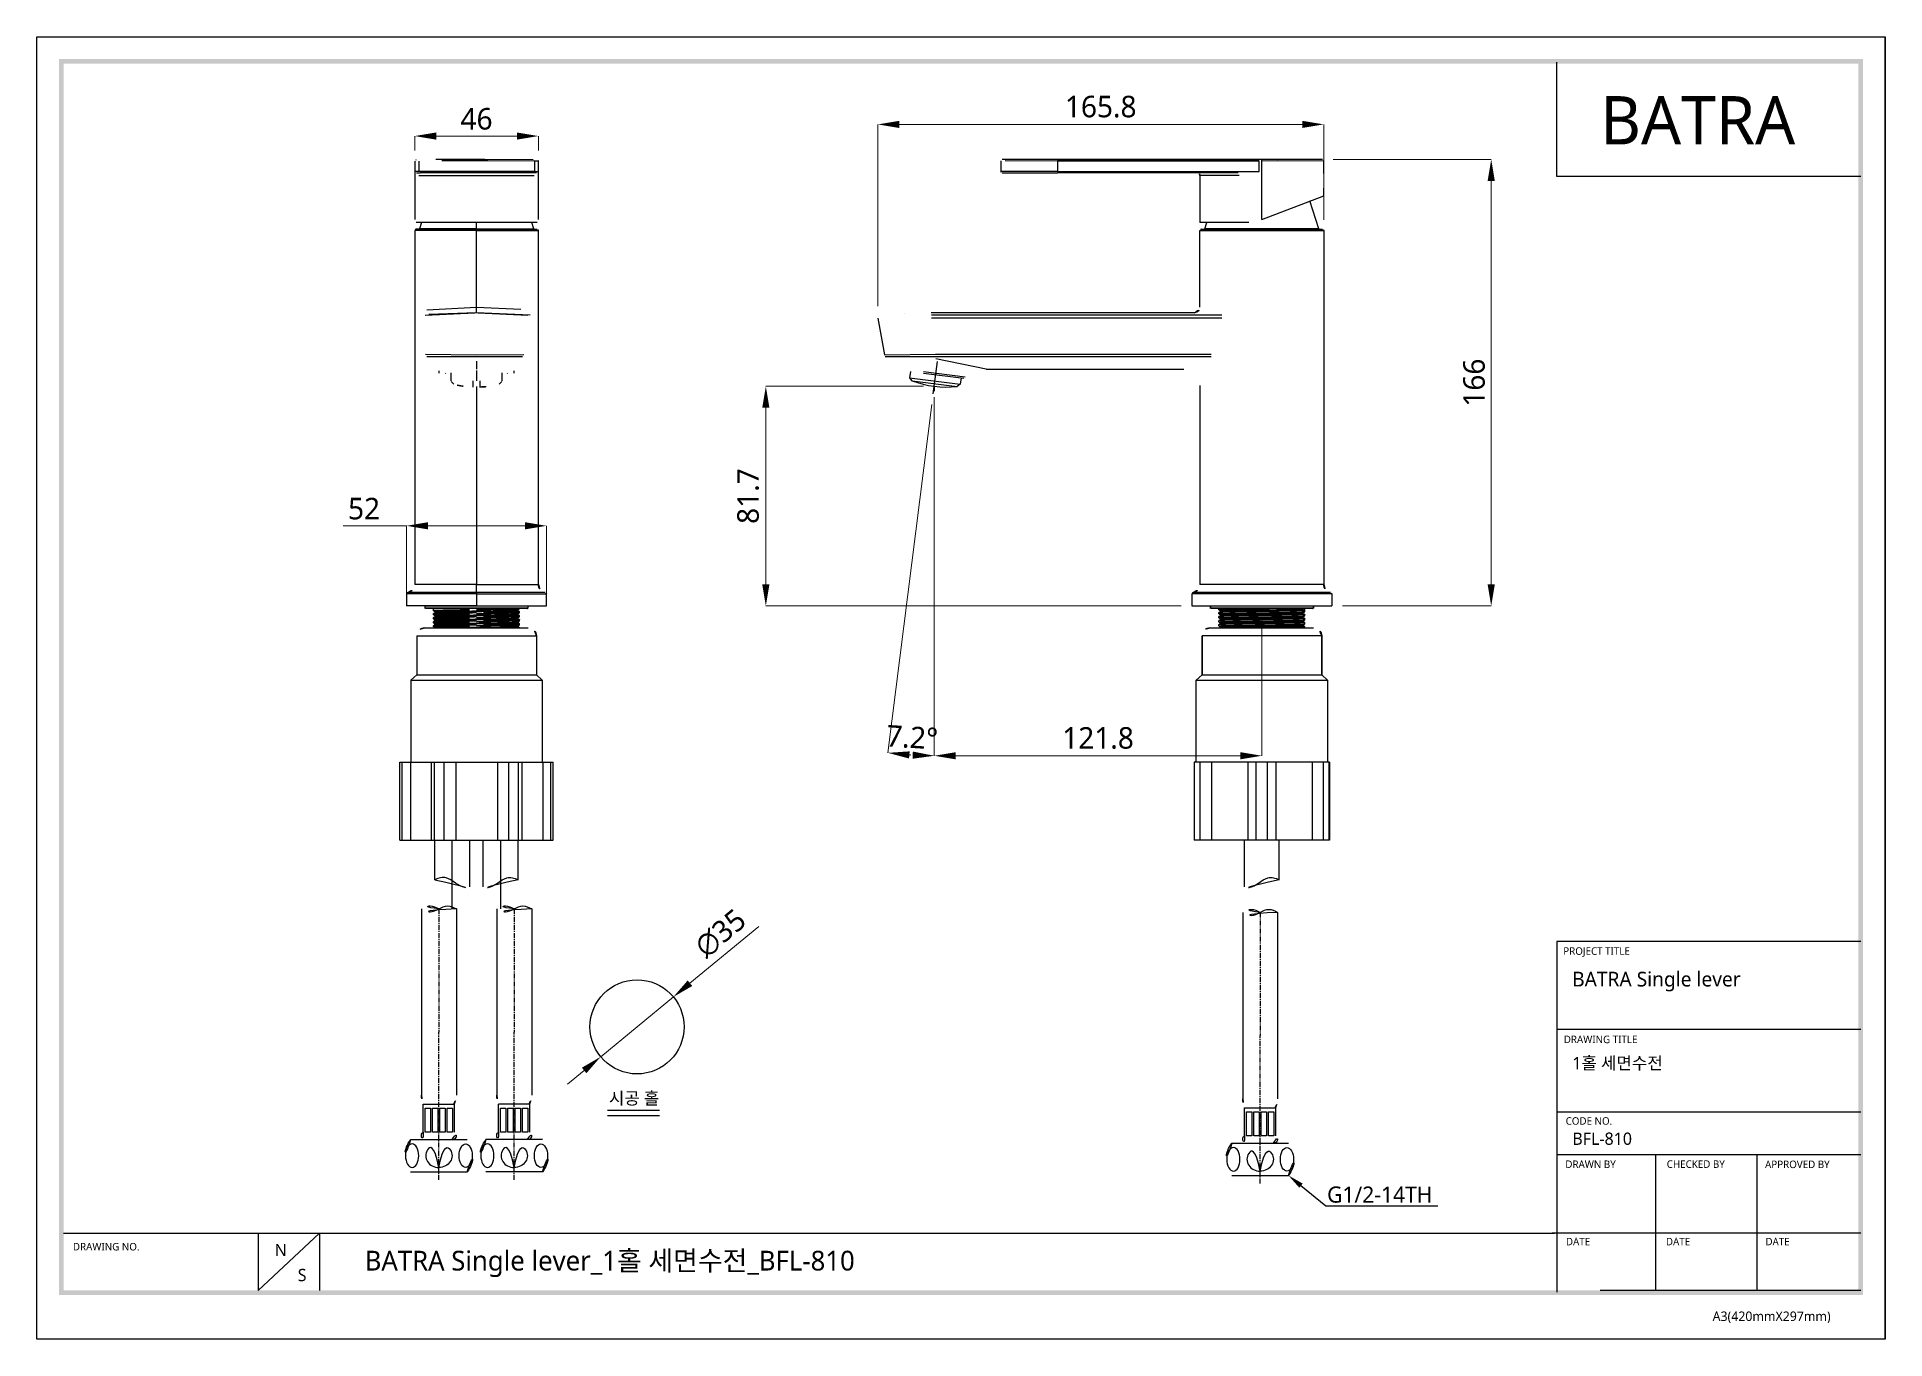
# Model space of a CAD drawing. Extents: x 2937 to 16296674686, y -37409617162 to -250.
# Drawn here: x 16296673999 to 16296674686, y -37409617162 to -37409616678 of the extents above; entities outside this region: 1.
import ezdxf
from ezdxf import colors
from ezdxf.entities.mleader import LeaderData, LeaderLine
from ezdxf.math import Vec2, Vec3

# ---------------------------------------------------------------- set-up
doc = ezdxf.new("R2010")
doc.units = 0
doc.header["$LTSCALE"] = 10
doc.header["$MEASUREMENT"] = 0
doc.header["$PDMODE"] = 3
doc.header["$PDSIZE"] = -10
doc.linetypes.add('CENTER', pattern=[0.6, 0.375, -0.075, 0.075, -0.075])
doc.layers.get('0').update_dxf_attribs({"linetype": 'CONTINUOUS'})
doc.layers.get('DEFPOINTS').update_dxf_attribs({"linetype": 'CONTINUOUS'})
for name, color, linetype in [('02___PRT_ALL_AXES', 7, 'CONTINUOUS'), ('1', 7, 'CONTINUOUS'), ('BODY', 7, 'CONTINUOUS'), ('center', 1, 'CENTER')]:
    doc.layers.add(name, color=color, linetype=linetype)
doc.styles.add('Daelim Dimension', font='NanumGothic_1.ttf')
doc.styles.get("Standard").update_dxf_attribs({"font": 'NanumGothic_1.ttf'})
doc.dimstyles.new('DEFAULT', dxfattribs={"dimscale": 2, "dimtxt": 4, "dimasz": 4, "dimexe": 0, "dimexo": 2, "dimgap": 1, "dimtad": 1, "dimdec": 1, "dimzin": 9, "dimdsep": 46, "dimtxsty": 'Daelim Dimension', "dimcen": 0.5, "dimclrd": 5, "dimclre": 5, "dimclrt": 7, "dimadec": 1, "dimazin": 0, "dimtfac": 1, "dimtdec": 1, "dimtix": 1, "dimtmove": 0, "dimatfit": 3, "dimfxl": 1, "dimtolj": 1, "dimtzin": 1, "dimlwd": 9, "dimlwe": 9, "dimarcsym": 0})
pattern_1 = [(135, (16296676472.0278, -37409616986.1243), (-4e-16, 4.310523), [9.144, -3.048]), (45, (16296676469.8725, -37409616983.969), (-4e-16, 4.310523), [9.144, -3.048])]

msp = doc.modelspace()

# ---------------------------------------------------------------- texts
at = {"color": 5, "ltscale": 40, "style": 'Daelim Dimension'}
for s, height, p in [('PROJECT TITLE', 2.79015266, (16296674566.671881, -37409617019.195709)), ('DRAWING TITLE', 2.79015266, (16296674566.85076, -37409617052.034302)), ('CODE NO.', 2.7901527, (16296674567.550461, -37409617082.35981)), ('DRAWN BY', 2.7901527, (16296674567.44105, -37409617098.442917)), ('CHECKED BY', 2.7901527, (16296674605.13908, -37409617098.393448)), ('APPROVED BY', 2.79015266, (16296674641.70022, -37409617098.483582)), ('DRAWING NO.', 2.79015266, (16296674012.523781, -37409617129.096397)), ('DATE', 2.7901527, (16296674567.658979, -37409617127.200157)), ('DATE', 2.7901527, (16296674604.842381, -37409617127.200157)), ('DATE', 2.7901527, (16296674641.828529, -37409617127.200157)), ('A3(420mmX297mm)', 3.52147579, (16296674622.204029, -37409617155.320389))]:
    msp.add_text(s, height=height, dxfattribs=at).set_placement(p)
at = {"ltscale": 0.5, "insert": (16296674580.417629, -37409616700.002609), "char_height": 17.92, "width": 32.91638802, "attachment_point": 1, "style": 'Daelim Dimension'}
msp.add_mtext('BATRA', dxfattribs=at)
at = {"attachment_point": 1, "style": 'Daelim Dimension'}
for s, insert, char_height, width in [('BATRA Single lever', (16296674569.99062, -37409617025.496948), 5.46950152, 87.90726571), ('\\pxt5;1홀 세면수전', (16296674570.038891, -37409617057.152328), 4.566016, 76.84138031), ('시공 홀', (16296674211.839479, -37409617070.232483), 4.566016, 76.84138031), ('BFL-810', (16296674570.038891, -37409617085.272491), 4.566016, 76.84138031), ('N', (16296674087.55887, -37409617126.645126), 4.566016, 6.37237073), ('S', (16296674096.126711, -37409617135.951843), 4.566016, 6.37237073)]:
    msp.add_mtext(s, dxfattribs=dict(at, insert=insert, char_height=char_height, width=width))
at = {"color": 2, "insert": (16296674121.022499, -37409617129.217407), "char_height": 7.33824, "width": 283.10078413, "attachment_point": 1, "style": 'Daelim Dimension'}
msp.add_mtext('BATRA Single lever_1홀 세면수전_BFL-810', dxfattribs=at)

# ---------------------------------------------------------------- blocks, each defined once
blk = doc.blocks.new('*D13')
at = {"color": 5, "lineweight": 9, "ltscale": 0.5, "transparency": 16777216}
for p, q in [((16296674328.796761, -37409616807.853737), (16296674270.176781, -37409616807.853737)), ((16296674270.176781, -37409616881.509644), (16296674270.176781, -37409616815.853737)), ((16296674424.598579, -37409616889.509644), (16296674270.176781, -37409616889.509644))]:
    blk.add_line(p, q, dxfattribs=at)
at = {"color": 5, "ltscale": 0.5, "transparency": 16777216}
for points in [[(16296674268.843451, -37409616815.853737), (16296674271.51012, -37409616815.853737), (16296674270.176781, -37409616807.853737)], [(16296674268.843451, -37409616881.509644), (16296674271.51012, -37409616881.509644), (16296674270.176781, -37409616889.509644)]]:
    blk.add_solid(points, dxfattribs=at)
at = {"layer": 'DEFPOINTS', "color": 0, "ltscale": 0.5, "transparency": 16777216}
for p in [(16296674270.176781, -37409616807.853737), (16296674332.796761, -37409616807.853737), (16296674428.598579, -37409616889.509644)]:
    blk.add_point(p, dxfattribs=at)
at = {"color": 7, "ltscale": 0.5, "transparency": 16777216, "insert": (16296674263.615971, -37409616848.681686), "char_height": 8, "attachment_point": 5, "rotation": 90, "style": 'Daelim Dimension'}
blk.add_mtext('\\A1;81.7', dxfattribs=at)
blk = doc.blocks.new('*D14')
at = {"color": 5, "lineweight": 9, "ltscale": 0.5, "transparency": 16777216}
for p, q in [((16296674332.79675, -37409616811.85373), (16296674332.79675, -37409616945.20768)), ((16296674454.59857, -37409616893.50962), (16296674454.59857, -37409616945.20768)), ((16296674340.79675, -37409616945.20768), (16296674446.59857, -37409616945.20768))]:
    blk.add_line(p, q, dxfattribs=at)
at = {"color": 5, "ltscale": 0.5, "transparency": 16777216}
for points in [[(16296674340.79675, -37409616943.87434), (16296674340.79675, -37409616946.54102), (16296674332.79675, -37409616945.20768)], [(16296674446.59857, -37409616943.87434), (16296674446.59857, -37409616946.54102), (16296674454.59857, -37409616945.20768)]]:
    blk.add_solid(points, dxfattribs=at)
at = {"layer": 'DEFPOINTS', "color": 0, "ltscale": 0.5, "transparency": 16777216}
for p in [(16296674332.79675, -37409616807.85373), (16296674454.59857, -37409616889.50962), (16296674454.59857, -37409616945.20768)]:
    blk.add_point(p, dxfattribs=at)
at = {"color": 7, "ltscale": 0.5, "transparency": 16777216, "insert": (16296674393.69766, -37409616938.64688), "char_height": 8, "attachment_point": 5, "style": 'Daelim Dimension'}
blk.add_mtext('\\A1;121.8', dxfattribs=at)
blk = doc.blocks.new('*D16')
at = {"color": 5, "lineweight": 9, "ltscale": 0.5, "transparency": 16777216}
for p, q in [((16296674481.09717, -37409616723.50966), (16296674539.8881, -37409616723.50966)), ((16296674539.8881, -37409616881.50964), (16296674539.8881, -37409616731.50966)), ((16296674484.59858, -37409616889.50964), (16296674539.8881, -37409616889.50964))]:
    blk.add_line(p, q, dxfattribs=at)
at = {"color": 5, "ltscale": 0.5, "transparency": 16777216}
for points in [[(16296674538.55477, -37409616731.50966), (16296674541.22144, -37409616731.50966), (16296674539.8881, -37409616723.50966)], [(16296674538.55477, -37409616881.50964), (16296674541.22144, -37409616881.50964), (16296674539.8881, -37409616889.50964)]]:
    blk.add_solid(points, dxfattribs=at)
at = {"layer": 'DEFPOINTS', "color": 0, "ltscale": 0.5, "transparency": 16777216}
for p in [(16296674477.09717, -37409616723.50966), (16296674539.8881, -37409616723.50966), (16296674480.59858, -37409616889.50964)]:
    blk.add_point(p, dxfattribs=at)
at = {"color": 7, "ltscale": 0.5, "transparency": 16777216, "insert": (16296674533.5333, -37409616806.50964), "char_height": 8, "attachment_point": 5, "rotation": 90, "style": 'Daelim Dimension'}
blk.add_mtext('\\A1;166', dxfattribs=at)
blk = doc.blocks.new('*D17')
at = {"color": 5, "lineweight": 9, "ltscale": 0.5, "transparency": 16777216}
for p, q in [((16296674311.787291, -37409616778.097603), (16296674311.787291, -37409616710.512009)), ((16296674469.59857, -37409616710.512009), (16296674319.787291, -37409616710.512009)), ((16296674477.59857, -37409616746.009621), (16296674477.59857, -37409616710.512009))]:
    blk.add_line(p, q, dxfattribs=at)
at = {"color": 5, "ltscale": 0.5, "transparency": 16777216}
for points in [[(16296674319.787291, -37409616709.178673), (16296674319.787291, -37409616711.845337), (16296674311.787291, -37409616710.512009)], [(16296674469.59857, -37409616709.178673), (16296674469.59857, -37409616711.845337), (16296674477.59857, -37409616710.512009)]]:
    blk.add_solid(points, dxfattribs=at)
at = {"layer": 'DEFPOINTS', "color": 0, "ltscale": 0.5, "transparency": 16777216}
for p in [(16296674311.787291, -37409616710.512009), (16296674477.59857, -37409616750.009621), (16296674311.787291, -37409616782.097603)]:
    blk.add_point(p, dxfattribs=at)
at = {"color": 7, "ltscale": 0.5, "transparency": 16777216, "insert": (16296674394.69293, -37409616703.95121), "char_height": 8, "attachment_point": 5, "style": 'Daelim Dimension'}
blk.add_mtext('\\A1;165.8', dxfattribs=at)
blk = doc.blocks.new('*D18')
at = {"color": 5, "lineweight": 9, "ltscale": 0.5, "transparency": 16777216}
for p, q in [((16296674136.60664, -37409616859.72686), (16296674112.96715, -37409616859.72686)), ((16296674136.60664, -37409616885.50962), (16296674136.60664, -37409616859.72686)), ((16296674180.60664, -37409616859.72686), (16296674144.60664, -37409616859.72686)), ((16296674188.60664, -37409616885.50962), (16296674188.60664, -37409616859.72686))]:
    blk.add_line(p, q, dxfattribs=at)
at = {"color": 5, "ltscale": 0.5, "transparency": 16777216}
for points in [[(16296674144.60664, -37409616858.39352), (16296674144.60664, -37409616861.0602), (16296674136.60664, -37409616859.72686)], [(16296674180.60664, -37409616858.39352), (16296674180.60664, -37409616861.0602), (16296674188.60664, -37409616859.72686)]]:
    blk.add_solid(points, dxfattribs=at)
at = {"layer": 'DEFPOINTS', "color": 0, "ltscale": 0.5, "transparency": 16777216}
for p in [(16296674136.60664, -37409616859.72686), (16296674136.60664, -37409616889.50962), (16296674188.60664, -37409616889.50962)]:
    blk.add_point(p, dxfattribs=at)
at = {"color": 7, "ltscale": 0.5, "transparency": 16777216, "insert": (16296674120.7869, -37409616853.37207), "char_height": 8, "attachment_point": 5, "style": 'Daelim Dimension'}
blk.add_mtext('\\A1;52', dxfattribs=at)
blk = doc.blocks.new('*D21')
at = {"color": 5, "lineweight": 9, "ltscale": 0.5, "transparency": 16777216}
for p, q in [((16296674267.56, -37409617008.67), (16296674241.97, -37409617029.76)), ((16296674208.78, -37409617057.1), (16296674235.79, -37409617034.85)), ((16296674202.6, -37409617062.19), (16296674196.43, -37409617067.28))]:
    blk.add_line(p, q, dxfattribs=at)
at = {"color": 5, "ltscale": 0.5, "transparency": 16777216}
for points in [[(16296674241.12, -37409617028.73), (16296674242.81, -37409617030.79), (16296674235.79, -37409617034.85)], [(16296674201.76, -37409617061.16), (16296674203.45, -37409617063.22), (16296674208.78, -37409617057.1)]]:
    blk.add_solid(points, dxfattribs=at)
at = {"layer": 'DEFPOINTS', "color": 0, "ltscale": 0.5, "transparency": 16777216}
for p in [(16296674235.79, -37409617034.85), (16296674208.78, -37409617057.1)]:
    blk.add_point(p, dxfattribs=at)
at = {"color": 7, "ltscale": 0.5, "transparency": 16777216, "insert": (16296674253.33, -37409617011.19), "char_height": 8, "attachment_point": 5, "rotation": 39.48421, "style": 'Daelim Dimension'}
blk.add_mtext('\\A1;∅35', dxfattribs=at)
blk = doc.blocks.new('*D22')
at = {"color": 5, "lineweight": 9, "ltscale": 0.5, "transparency": 16777216}
for p, q in [((16296674139.60673, -37409616720.191338), (16296674139.60673, -37409616714.843697)), ((16296674177.60664, -37409616714.843697), (16296674147.60673, -37409616714.843697)), ((16296674185.60664, -37409616720.200974), (16296674185.60664, -37409616714.843697))]:
    blk.add_line(p, q, dxfattribs=at)
at = {"color": 5, "ltscale": 0.5, "transparency": 16777216}
for points in [[(16296674147.60673, -37409616713.510368), (16296674147.60673, -37409616716.17704), (16296674139.60673, -37409616714.843697)], [(16296674177.60664, -37409616713.510368), (16296674177.60664, -37409616716.17704), (16296674185.60664, -37409616714.843697)]]:
    blk.add_solid(points, dxfattribs=at)
at = {"layer": 'DEFPOINTS', "color": 0, "ltscale": 0.5, "transparency": 16777216}
for p in [(16296674139.60673, -37409616714.843697), (16296674139.60673, -37409616724.191338), (16296674185.60664, -37409616724.200974)]:
    blk.add_point(p, dxfattribs=at)
at = {"color": 7, "ltscale": 0.5, "transparency": 16777216, "insert": (16296674162.606689, -37409616708.488907), "char_height": 8, "attachment_point": 5, "style": 'Daelim Dimension'}
blk.add_mtext('\\A1;46', dxfattribs=at)
blk = doc.blocks.new('*D23')
at = {"color": 5, "lineweight": 9, "ltscale": 0.5, "transparency": 16777216}
for p, q in [((16296674331.93248, -37409616814.691566), (16296674315.573351, -37409616944.123543)), ((16296674332.796749, -37409616813.625504), (16296674332.7967, -37409616945.20768))]:
    blk.add_line(p, q, dxfattribs=at)
blk.add_arc((16296674332.796749, -37409616807.853531), 137.35415, 266.134068766, 266.662393375, dxfattribs=at)
at = {"color": 5, "ltscale": 0.5, "transparency": 16777216}
for points in [[(16296674323.407459, -37409616946.22226), (16296674323.66466, -37409616943.568024), (16296674315.573351, -37409616944.123543)], [(16296674324.838921, -37409616943.641937), (16296674324.761271, -37409616946.30748), (16296674332.7967, -37409616945.20768)]]:
    blk.add_solid(points, dxfattribs=at)
at = {"layer": 'DEFPOINTS', "color": 0, "ltscale": 0.5, "transparency": 16777216}
for p in [(16296674333.95709, -37409616798.673012), (16296674332.796749, -37409616807.853737), (16296674332.796749, -37409616809.625504), (16296674332.434059, -37409616810.723152), (16296674327.04212, -37409616945.087082)]:
    blk.add_point(p, dxfattribs=at)
at = {"color": 7, "ltscale": 0.5, "transparency": 16777216, "insert": (16296674324.580139, -37409616938.388527), "char_height": 8, "attachment_point": 5, "rotation": 356.398237226, "style": 'Daelim Dimension'}
blk.add_mtext('\\A1;7.2°', dxfattribs=at)
blk = doc.blocks.new('*D11')
at = {"color": 5, "lineweight": 9, "transparency": 16777216}
for p, q in [((2936.61, -289.47), (2936.61, -261.51)), ((2944.61, -261.51), (2974.5, -261.51)), ((2982.5, -290.14), (2982.5, -261.51))]:
    blk.add_line(p, q, dxfattribs=at)
at = {"color": 5, "transparency": 16777216}
for points in [[(2944.61, -260.17), (2944.61, -262.84), (2936.61, -261.51)], [(2974.5, -260.17), (2974.5, -262.84), (2982.5, -261.51)]]:
    blk.add_solid(points, dxfattribs=at)
at = {"layer": 'DEFPOINTS', "color": 0, "transparency": 16777216}
for p in [(2982.5, -261.51), (2936.61, -293.47), (2982.5, -294.14)]:
    blk.add_point(p, dxfattribs=at)
at = {"color": 7, "transparency": 16777216, "insert": (2959.55, -255.15), "char_height": 8, "attachment_point": 5, "style": 'Daelim Dimension'}
blk.add_mtext('\\A1;46', dxfattribs=at)

# ---------------------------------------------------------------- dimensions: what is measured, and where the dimension line sits
dim = msp.add_linear_dim(base=(2982.495325, -261.506886), p1=(2936.606957, -293.467075), p2=(2982.495325, -294.1399), text='46', dimstyle='DEFAULT')
dim.commit()
dim.dimension.update_dxf_attribs({"geometry": '*D11', "text_midpoint": (2959.551141, -255.152093)})
at = {"color": 5, "ltscale": 0.5}
for base, p1, p2, picture, middle in [((16296674311.787291, -37409616710.512009), (16296674477.59857, -37409616750.009621), (16296674311.787291, -37409616782.097603), '*D17', (16296674394.69293, -37409616703.95121)), ((16296674139.60673, -37409616714.843697), (16296674185.60664, -37409616724.200974), (16296674139.60673, -37409616724.191338), '*D22', (16296674162.606689, -37409616708.488907)), ((16296674454.59857, -37409616945.20768), (16296674332.796749, -37409616807.853729), (16296674454.59857, -37409616889.509621), '*D14', (16296674393.69766, -37409616938.646881))]:
    dim = msp.add_linear_dim(base=base, p1=p1, p2=p2, dimstyle='DEFAULT', dxfattribs=at)
    dim.commit()
    dim.dimension.update_dxf_attribs({"geometry": picture, "text_midpoint": middle})
for base, p1, p2, picture, middle in [((16296674539.8881, -37409616723.509659), (16296674480.59857, -37409616889.509621), (16296674477.09716, -37409616723.509644), '*D16', (16296674533.5333, -37409616806.509644)), ((16296674270.176781, -37409616807.853737), (16296674428.59857, -37409616889.509621), (16296674332.796749, -37409616807.853729), '*D13', (16296674263.615971, -37409616848.681686))]:
    dim = msp.add_linear_dim(base=base, p1=p1, p2=p2, angle=90, dimstyle='DEFAULT', dxfattribs=at)
    dim.commit()
    dim.dimension.update_dxf_attribs({"geometry": picture, "text_midpoint": middle})
dim = msp.add_angular_dim_2l(base=(16296674327.04212, -37409616945.087082), line1=((16296674332.434059, -37409616810.723152), (16296674333.95709, -37409616798.673019)), line2=((16296674332.796749, -37409616807.853729), (16296674332.796749, -37409616809.625504)), dimstyle='DEFAULT', dxfattribs=at)
dim.commit()
dim.dimension.update_dxf_attribs({"geometry": '*D23', "text_midpoint": (16296674324.580139, -37409616938.388527)})
dim = msp.add_linear_dim(base=(16296674136.60664, -37409616859.72686), p1=(16296674188.60664, -37409616889.509621), p2=(16296674136.60664, -37409616889.509621), dimstyle='DEFAULT', dxfattribs=at)
dim.commit()
dim.dimension.update_dxf_attribs({"geometry": '*D18', "text_midpoint": (16296674120.7869, -37409616859.72686), "dimtype": 160})
dim = msp.add_diameter_dim_2p(p1=(16296674208.77845, -37409617057.101486), p2=(16296674235.791439, -37409617034.846191), dimstyle='DEFAULT', dxfattribs=at)
dim.commit()
dim.dimension.update_dxf_attribs({"geometry": '*D21', "text_midpoint": (16296674253.32901, -37409617011.185013)})

# ---------------------------------------------------------------- hatches: boundary and pattern name
h = msp.add_hatch()
h.set_pattern_fill('AR-HBONE', color=3, scale=0.03, style=0)
h.set_pattern_definition(pattern_1)
edge = h.paths.add_edge_path()
edge.add_line((16296674160.10664, -37409616976.614288), (16296674153.60664, -37409616976.614288))
edge.add_line((16296674153.60664, -37409616976.614288), (16296674153.60664, -37409616991.688408))
edge.add_spline(control_points=[(16296674153.60664, -37409616991.688423), (16296674155.14641, -37409616992.702583), (16296674157.2145, -37409616994.4888), (16296674159.487619, -37409616994.110268), (16296674160.10664, -37409616993.921051)], knot_values=[9.7370628381, 9.7370628381, 9.7370628381, 9.7370628381, 15.001190528, 16.9351229928, 16.9351229928, 16.9351229928, 16.9351229928], degree=3, periodic=0)
edge.add_line((16296674160.10664, -37409616993.921051), (16296674160.10664, -37409616976.614304))
edge = h.paths.add_edge_path()
edge.add_spline(control_points=[(16296674147.10664, -37409616991.271713), (16296674148.56464, -37409616990.624329), (16296674150.79965, -37409616990.037491), (16296674152.86961, -37409616991.202972), (16296674153.60664, -37409616991.688423)], knot_values=[2.7200032427, 2.7200032427, 2.7200032427, 2.7200032427, 7.2173242508, 9.7370628381, 9.7370628381, 9.7370628381, 9.7370628381], degree=3, periodic=0)
edge.add_line((16296674153.60664, -37409616991.688423), (16296674153.60664, -37409616976.614304))
edge.add_line((16296674153.60664, -37409616976.614288), (16296674147.10664, -37409616976.614288))
edge.add_line((16296674147.10664, -37409616976.614288), (16296674147.10664, -37409616991.271698))
h = msp.add_hatch()
h.set_pattern_fill('AR-HBONE', color=1, scale=0.03, style=0)
h.set_pattern_definition([(45, (16296671436.4327, -37409616313.9953), (4e-16, 4.310523), [9.144, -3.048]), (135, (16296671438.588, -37409616311.84), (4e-16, 4.310523), [9.144, -3.048])])
edge = h.paths.add_edge_path()
edge.add_line((16296674171.60664, -37409616976.614288), (16296674165.10664, -37409616976.614288))
edge.add_line((16296674165.10664, -37409616976.614288), (16296674165.10664, -37409616993.921043))
edge.add_spline(control_points=[(16296674165.10664, -37409616993.921051), (16296674165.725651, -37409616994.110268), (16296674167.99877, -37409616994.4888), (16296674170.06686, -37409616992.702583), (16296674171.60664, -37409616991.688423)], knot_values=[9.7370628381, 9.7370628381, 9.7370628381, 9.7370628381, 11.6709953029, 16.9351229928, 16.9351229928, 16.9351229928, 16.9351229928], degree=3, periodic=0)
edge.add_line((16296674171.60664, -37409616991.688423), (16296674171.60664, -37409616976.614304))
edge = h.paths.add_edge_path()
edge.add_spline(control_points=[(16296674171.60664, -37409616991.688423), (16296674172.34367, -37409616991.202972), (16296674174.41362, -37409616990.037491), (16296674176.64864, -37409616990.624329), (16296674178.10664, -37409616991.271713)], knot_values=[2.7200032427, 2.7200032427, 2.7200032427, 2.7200032427, 5.23974183, 9.7370628381, 9.7370628381, 9.7370628381, 9.7370628381], degree=3, periodic=0)
edge.add_line((16296674178.10664, -37409616991.271713), (16296674178.10664, -37409616976.614304))
edge.add_line((16296674178.10664, -37409616976.614288), (16296674171.60664, -37409616976.614288))
edge.add_line((16296674171.60664, -37409616976.614288), (16296674171.60664, -37409616991.688408))
h = msp.add_hatch()
h.set_pattern_fill('AR-HBONE', color=1, scale=0.03, style=0)
h.set_pattern_definition([(45, (16296671719.4246, -37409616313.9953), (4e-16, 4.310523), [9.144, -3.048]), (135, (16296671721.58, -37409616311.84), (4e-16, 4.310523), [9.144, -3.048])])
edge = h.paths.add_edge_path()
edge.add_line((16296674454.59857, -37409616976.614288), (16296674448.09857, -37409616976.614288))
edge.add_line((16296674448.09857, -37409616976.614288), (16296674448.09857, -37409616993.921043))
edge.add_spline(control_points=[(16296674448.09857, -37409616993.921051), (16296674448.71759, -37409616994.110268), (16296674450.9907, -37409616994.4888), (16296674453.05879, -37409616992.702583), (16296674454.59857, -37409616991.688423)], knot_values=[9.7370628381, 9.7370628381, 9.7370628381, 9.7370628381, 11.6709953029, 16.9351229928, 16.9351229928, 16.9351229928, 16.9351229928], degree=3, periodic=0)
edge.add_line((16296674454.59857, -37409616991.688423), (16296674454.59857, -37409616976.614304))
edge = h.paths.add_edge_path()
edge.add_spline(control_points=[(16296674454.59857, -37409616991.688423), (16296674455.3356, -37409616991.202972), (16296674457.40555, -37409616990.037491), (16296674459.64057, -37409616990.624329), (16296674461.09857, -37409616991.271713)], knot_values=[2.7200032427, 2.7200032427, 2.7200032427, 2.7200032427, 5.23974183, 9.7370628381, 9.7370628381, 9.7370628381, 9.7370628381], degree=3, periodic=0)
edge.add_line((16296674461.09857, -37409616991.271713), (16296674461.09857, -37409616976.614304))
edge.add_line((16296674461.09857, -37409616976.614288), (16296674454.59857, -37409616976.614288))
edge.add_line((16296674454.59857, -37409616976.614288), (16296674454.59857, -37409616991.688408))
h = msp.add_hatch()
h.set_pattern_fill('AR-HBONE', color=3, scale=0.03, style=0)
h.set_pattern_definition(pattern_1)
edge = h.paths.add_edge_path()
edge.add_spline(control_points=[(16296674148.60664, -37409617002.092232), (16296674147.5233, -37409617002.649384), (16296674145.35664, -37409617003.763657), (16296674143.18997, -37409617002.649384), (16296674142.10664, -37409617002.092232)], knot_values=[6.8714285714, 6.8714285714, 6.8714285714, 6.8714285714, 10.3071428571, 13.7428571429, 13.7428571429, 13.7428571429, 13.7428571429], degree=3, periodic=0)
edge.add_line((16296674142.10664, -37409617002.092232), (16296674142.10664, -37409617071.38504))
edge.add_arc((16296674148.60664, -37409617071.38504), 6.5, 180, 210.941545585)
edge.add_line((16296674143.031639, -37409617074.727097), (16296674148.60663, -37409617074.727097))
edge.add_line((16296674148.60664, -37409617074.727097), (16296674148.60664, -37409617047.915619))
edge.add_line((16296674148.60664, -37409617047.915627), (16296674148.60664, -37409617002.092232))
edge = h.paths.add_edge_path()
edge.add_spline(control_points=[(16296674155.10664, -37409617002.092232), (16296674154.0233, -37409617001.535088), (16296674151.85664, -37409617000.420807), (16296674149.68997, -37409617001.535088), (16296674148.60664, -37409617002.092232)], knot_values=[0, 0, 0, 0, 3.4357142857, 6.8714285714, 6.8714285714, 6.8714285714, 6.8714285714], degree=3, periodic=0)
edge.add_line((16296674148.60664, -37409617002.092232), (16296674148.60664, -37409617047.915627))
edge.add_line((16296674148.60664, -37409617047.915627), (16296674148.60664, -37409617074.727112))
edge.add_line((16296674148.60664, -37409617074.727097), (16296674154.181629, -37409617074.727097))
edge.add_arc((16296674148.60664, -37409617071.38504), 6.5, 329.058454415, 360)
edge.add_line((16296674155.10664, -37409617071.38504), (16296674155.10664, -37409617002.092232))
h = msp.add_hatch()
h.set_pattern_fill('AR-HBONE', color=3, scale=0.03, style=0)
h.set_pattern_definition([(135, (16296676777.3962, -37409616987.4628), (-4e-16, 4.310523), [9.144, -3.048]), (45, (16296676775.241, -37409616985.3076), (-4e-16, 4.310523), [9.144, -3.048])])
edge = h.paths.add_edge_path()
edge.add_spline(control_points=[(16296674453.975109, -37409617003.430748), (16296674452.891781, -37409617003.987892), (16296674450.725109, -37409617005.10218), (16296674448.558439, -37409617003.987892), (16296674447.475109, -37409617003.430748)], knot_values=[6.8714285714, 6.8714285714, 6.8714285714, 6.8714285714, 10.3071428571, 13.7428571429, 13.7428571429, 13.7428571429, 13.7428571429], degree=3, periodic=0)
edge.add_line((16296674447.475109, -37409617003.430748), (16296674447.475109, -37409617072.723557))
edge.add_arc((16296674453.975109, -37409617072.723557), 6.5, 180, 210.941545585)
edge.add_line((16296674448.40011, -37409617076.065628), (16296674453.975109, -37409617076.065628))
edge.add_line((16296674453.975109, -37409617076.065628), (16296674453.975109, -37409617049.254143))
edge.add_line((16296674453.975109, -37409617049.254143), (16296674453.975109, -37409617003.430748))
edge = h.paths.add_edge_path()
edge.add_spline(control_points=[(16296674460.475109, -37409617003.430748), (16296674459.391781, -37409617002.873611), (16296674457.225109, -37409617001.759323), (16296674455.058439, -37409617002.873611), (16296674453.975109, -37409617003.430748)], knot_values=[0, 0, 0, 0, 3.4357142857, 6.8714285714, 6.8714285714, 6.8714285714, 6.8714285714], degree=3, periodic=0)
edge.add_line((16296674453.975109, -37409617003.430748), (16296674453.975109, -37409617049.254143))
edge.add_line((16296674453.975109, -37409617049.254143), (16296674453.975109, -37409617076.065628))
edge.add_line((16296674453.975109, -37409617076.065628), (16296674459.55011, -37409617076.065628))
edge.add_arc((16296674453.975109, -37409617072.723557), 6.5, 329.058454415, 360)
edge.add_line((16296674460.475109, -37409617072.723557), (16296674460.475109, -37409617003.430748))
at = {"layer": '1'}
h = msp.add_hatch(dxfattribs=at)
h.set_pattern_fill('AR-HBONE', color=1, scale=0.6, style=0)
h.set_pattern_definition([(45, (16296665257.2725, -37409616968.1374), (2e-15, 3.39411255), [7.2, -2.4]), (135, (16296665258.9696, -37409616966.4404), (2e-15, 3.39411255), [7.2, -2.4])])
edge = h.paths.add_edge_path()
edge.add_spline(control_points=[(16296674183.10664, -37409617002.092232), (16296674182.0233, -37409617001.535088), (16296674179.85664, -37409617000.420807), (16296674177.68997, -37409617001.535088), (16296674176.60664, -37409617002.092232)], knot_values=[0, 0, 0, 0, 3.4357142857, 6.8714285714, 6.8714285714, 6.8714285714, 6.8714285714], degree=3, periodic=0)
edge.add_line((16296674176.60664, -37409617002.092232), (16296674176.60664, -37409617047.915627))
edge.add_line((16296674176.60664, -37409617047.915627), (16296674176.60664, -37409617074.727112))
edge.add_line((16296674176.60664, -37409617074.727097), (16296674182.181629, -37409617074.727097))
edge.add_arc((16296674176.60664, -37409617071.38504), 6.5, 329.058454415, 360)
edge.add_line((16296674183.10664, -37409617071.38504), (16296674183.10664, -37409617002.092232))
edge = h.paths.add_edge_path()
edge.add_arc((16296674176.60664, -37409617071.38504), 6.5, 180, 210.941545585)
edge.add_line((16296674171.031639, -37409617074.727097), (16296674176.60663, -37409617074.727097))
edge.add_line((16296674176.60664, -37409617074.727097), (16296674176.60664, -37409617047.915619))
edge.add_line((16296674176.60664, -37409617047.915627), (16296674176.60664, -37409617002.092232))
edge.add_spline(control_points=[(16296674176.60664, -37409617002.092232), (16296674175.5233, -37409617002.649384), (16296674173.35664, -37409617003.763657), (16296674171.18997, -37409617002.649384), (16296674170.10664, -37409617002.092232)], knot_values=[6.8714285714, 6.8714285714, 6.8714285714, 6.8714285714, 10.3071428571, 13.7428571429, 13.7428571429, 13.7428571429, 13.7428571429], degree=3, periodic=0)
edge.add_line((16296674170.10664, -37409617002.092232), (16296674170.10664, -37409617071.38504))

# ---------------------------------------------------------------- linework, layer by layer
at = {"color": 5, "ltscale": 0.5}
for p, q in [((16296674564.27972, -37409616729.931236), (16296674564.27972, -37409616687.370781)), ((16296674332.796749, -37409616807.853729), (16296674332.796749, -37409616809.625504)), ((16296674564.27972, -37409617014.277412), (16296674564.27972, -37409617144.639282)), ((16296674211.2463, -37409617076.899513), (16296674230.674299, -37409617076.899513)), ((16296674211.2463, -37409617078.899513), (16296674230.674299, -37409617078.899513))]:
    msp.add_line(p, q, dxfattribs=at)
at = {"color": 5, "ltscale": 40}
for p, q in [((16296674677.278879, -37409616729.931236), (16296674564.27972, -37409616729.931236)), ((16296674677.278879, -37409617014.277412), (16296674564.27972, -37409617014.277412)), ((16296674677.278879, -37409617046.93911), (16296674564.27972, -37409617046.93911)), ((16296674677.278879, -37409617046.93911), (16296674564.27972, -37409617046.93911)), ((16296674677.278879, -37409617077.663986), (16296674564.27972, -37409617077.663986)), ((16296674677.278879, -37409617077.663986), (16296674564.27972, -37409617077.663986)), ((16296674677.278879, -37409617093.51062), (16296674564.27972, -37409617093.51062)), ((16296674677.278879, -37409617093.51062), (16296674564.27972, -37409617093.51062)), ((16296674600.98283, -37409617093.51062), (16296674600.98283, -37409617143.955757)), ((16296674638.65086, -37409617093.51062), (16296674638.65086, -37409617143.955757)), ((16296674081.357149, -37409617122.650833), (16296674081.357149, -37409617143.955757)), ((16296674081.357149, -37409617122.650833), (16296674081.357149, -37409617143.955757)), ((16296674104.158701, -37409617122.650833), (16296674081.357149, -37409617143.955757)), ((16296674104.158701, -37409617122.650833), (16296674081.357149, -37409617143.955757)), ((16296674104.158701, -37409617122.650833), (16296674104.158701, -37409617143.955757)), ((16296674104.158701, -37409617122.650833), (16296674104.158701, -37409617143.955757)), ((16296674677.278879, -37409617122.650833), (16296674562.49361, -37409617122.650833)), ((16296674677.278879, -37409617122.650833), (16296674565.160089, -37409617122.650833)), ((16296674677.278879, -37409617143.955757), (16296674580.438299, -37409617143.955757))]:
    msp.add_line(p, q, dxfattribs=at)
at = {"color": 1, "ltscale": 0.5}
msp.add_line((16296674332.434059, -37409616810.723152), (16296674333.95709, -37409616798.673019), dxfattribs=at)
at = {"color": 9, "linetype": 'Continuous'}
for p, q in [((16296674143.45664, -37409616890.309624), (16296674143.45664, -37409616889.509621)), ((16296674181.756639, -37409616890.309624), (16296674143.45664, -37409616890.309624)), ((16296674181.556641, -37409616890.509621), (16296674143.656639, -37409616890.509621)), ((16296674146.60664, -37409616891.301613), (16296674146.60664, -37409616890.509621)), ((16296674146.61198, -37409616891.307777), (16296674146.60664, -37409616891.301613)), ((16296674146.61198, -37409616892.361473), (16296674146.60664, -37409616892.36763)), ((16296674146.60664, -37409616892.801613), (16296674146.60664, -37409616892.36763)), ((16296674146.61198, -37409616891.307777), (16296674147.36224, -37409616891.741089)), ((16296674147.36224, -37409616891.928146), (16296674146.61198, -37409616892.361473)), ((16296674147.35664, -37409616891.734619), (16296674147.35664, -37409616891.934624)), ((16296674177.85103, -37409616890.991089), (16296674178.601299, -37409616890.557777)), ((16296674178.601299, -37409616891.611473), (16296674177.85103, -37409616891.178146)), ((16296674177.85103, -37409616892.491089), (16296674178.601299, -37409616892.057777)), ((16296674178.601299, -37409616893.111473), (16296674177.85103, -37409616892.678146)), ((16296674177.85664, -37409616891.184624), (16296674177.85664, -37409616890.984619)), ((16296674177.85664, -37409616892.684624), (16296674177.85664, -37409616892.484619)), ((16296674178.601299, -37409616890.557777), (16296674178.60664, -37409616890.551613)), ((16296674178.601299, -37409616891.611473), (16296674178.60664, -37409616891.61763)), ((16296674178.601299, -37409616892.057777), (16296674178.60664, -37409616892.051613)), ((16296674178.60664, -37409616890.551613), (16296674178.60664, -37409616890.509621)), ((16296674178.60664, -37409616892.051613), (16296674178.60664, -37409616891.61763)), ((16296674181.756639, -37409616890.309624), (16296674181.756639, -37409616889.509621)), ((16296674435.44857, -37409616889.509621), (16296674435.44857, -37409616890.309624)), ((16296674435.44857, -37409616890.309624), (16296674435.44857, -37409616889.509621)), ((16296674473.748569, -37409616890.309624), (16296674435.44857, -37409616890.309624)), ((16296674473.548571, -37409616890.509621), (16296674435.648569, -37409616890.509621)), ((16296674438.59857, -37409616890.926613), (16296674438.59857, -37409616890.509621)), ((16296674438.59857, -37409616890.926613), (16296674438.59857, -37409616890.509621)), ((16296674438.60391, -37409616891.986473), (16296674438.59857, -37409616891.99263)), ((16296674438.59857, -37409616892.426613), (16296674438.59857, -37409616891.99263)), ((16296674438.59857, -37409616892.426613), (16296674438.59857, -37409616891.99263)), ((16296674438.60391, -37409616890.932777), (16296674439.35417, -37409616891.366089)), ((16296674439.35417, -37409616891.553146), (16296674438.60391, -37409616891.986473)), ((16296674438.60391, -37409616892.432777), (16296674439.35417, -37409616892.866089)), ((16296674439.34857, -37409616891.359619), (16296674439.34857, -37409616891.559624)), ((16296674469.84297, -37409616890.616089), (16296674470.027309, -37409616890.509621)), ((16296674469.84297, -37409616892.116089), (16296674470.593229, -37409616891.682777)), ((16296674470.593229, -37409616892.736473), (16296674469.84297, -37409616892.303146)), ((16296674469.84857, -37409616890.809624), (16296674469.84857, -37409616890.609619)), ((16296674470.59857, -37409616891.24263), (16296674469.84857, -37409616890.809624)), ((16296674469.84857, -37409616892.309624), (16296674469.84857, -37409616892.109619)), ((16296674470.593229, -37409616891.682777), (16296674470.59857, -37409616891.676613)), ((16296674470.59857, -37409616891.676613), (16296674470.59857, -37409616890.509621)), ((16296674470.59857, -37409616891.676613), (16296674470.59857, -37409616890.509621)), ((16296674473.748569, -37409616889.509621), (16296674473.748569, -37409616890.309624)), ((16296674473.748569, -37409616890.309624), (16296674473.748569, -37409616889.509621)), ((16296674143.35664, -37409616897.614288), (16296674181.85664, -37409616897.614288)), ((16296674146.61198, -37409616892.807777), (16296674146.60664, -37409616892.801613)), ((16296674146.61198, -37409616893.861473), (16296674146.60664, -37409616893.86763)), ((16296674146.60664, -37409616894.301613), (16296674146.60664, -37409616893.86763)), ((16296674146.61198, -37409616894.307777), (16296674146.60664, -37409616894.301613)), ((16296674146.61198, -37409616895.361473), (16296674146.60664, -37409616895.367638)), ((16296674146.60664, -37409616895.801613), (16296674146.60664, -37409616895.36763)), ((16296674146.61198, -37409616895.807777), (16296674146.60664, -37409616895.801613)), ((16296674146.61198, -37409616896.861473), (16296674146.60664, -37409616896.867638)), ((16296674146.60664, -37409616897.301613), (16296674146.60664, -37409616896.86763)), ((16296674146.61198, -37409616897.307777), (16296674146.60664, -37409616897.301613)), ((16296674146.61198, -37409616892.807777), (16296674147.36224, -37409616893.241089)), ((16296674147.36224, -37409616893.428146), (16296674146.61198, -37409616893.861473)), ((16296674146.61198, -37409616894.307777), (16296674147.36224, -37409616894.741089)), ((16296674147.36224, -37409616894.928146), (16296674146.61198, -37409616895.361473)), ((16296674146.61198, -37409616895.807777), (16296674147.36224, -37409616896.241089)), ((16296674147.36224, -37409616896.428146), (16296674146.61198, -37409616896.861473)), ((16296674146.61198, -37409616897.307777), (16296674147.142691, -37409616897.614288)), ((16296674147.35664, -37409616893.234619), (16296674147.35664, -37409616893.434624)), ((16296674147.35664, -37409616894.734619), (16296674147.35664, -37409616894.934624)), ((16296674147.35664, -37409616896.234619), (16296674147.35664, -37409616896.434624)), ((16296674177.85103, -37409616893.991089), (16296674178.601299, -37409616893.557777)), ((16296674178.601299, -37409616894.611473), (16296674177.85103, -37409616894.178146)), ((16296674177.85103, -37409616895.491089), (16296674178.601299, -37409616895.057777)), ((16296674178.601299, -37409616896.111473), (16296674177.85103, -37409616895.678146)), ((16296674177.85103, -37409616896.991089), (16296674178.601299, -37409616896.557777)), ((16296674178.601299, -37409616897.611473), (16296674177.85103, -37409616897.178146)), ((16296674177.85664, -37409616894.184624), (16296674177.85664, -37409616893.984619)), ((16296674177.85664, -37409616895.684624), (16296674177.85664, -37409616895.484619)), ((16296674177.85664, -37409616897.184624), (16296674177.85664, -37409616896.984619)), ((16296674178.601299, -37409616893.111473), (16296674178.60664, -37409616893.11763)), ((16296674178.601299, -37409616893.557777), (16296674178.60664, -37409616893.551613)), ((16296674178.601299, -37409616894.611473), (16296674178.60664, -37409616894.61763)), ((16296674178.601299, -37409616895.057777), (16296674178.60664, -37409616895.051613)), ((16296674178.601299, -37409616896.111473), (16296674178.60664, -37409616896.117638)), ((16296674178.601299, -37409616896.557777), (16296674178.60664, -37409616896.551613)), ((16296674178.601299, -37409616897.611473), (16296674178.60664, -37409616897.61763)), ((16296674178.60664, -37409616893.551613), (16296674178.60664, -37409616893.11763)), ((16296674178.60664, -37409616895.051613), (16296674178.60664, -37409616894.61763)), ((16296674178.60664, -37409616896.551613), (16296674178.60664, -37409616896.11763)), ((16296674435.34857, -37409616897.614288), (16296674473.84857, -37409616897.614288)), ((16296674438.60391, -37409616893.486473), (16296674438.59857, -37409616893.49263)), ((16296674438.59857, -37409616893.926613), (16296674438.59857, -37409616893.49263)), ((16296674438.59857, -37409616893.926613), (16296674438.59857, -37409616893.49263)), ((16296674438.60391, -37409616894.986473), (16296674438.59857, -37409616894.99263)), ((16296674438.59857, -37409616895.426613), (16296674438.59857, -37409616894.99263)), ((16296674438.59857, -37409616895.426613), (16296674438.59857, -37409616894.99263)), ((16296674438.60391, -37409616896.486473), (16296674438.59857, -37409616896.49263)), ((16296674438.59857, -37409616896.926613), (16296674438.59857, -37409616896.49263)), ((16296674438.59857, -37409616896.926613), (16296674438.59857, -37409616896.49263)), ((16296674439.35417, -37409616893.053146), (16296674438.60391, -37409616893.486473)), ((16296674438.60391, -37409616893.932777), (16296674439.35417, -37409616894.366089)), ((16296674439.35417, -37409616894.553146), (16296674438.60391, -37409616894.986473)), ((16296674438.60391, -37409616895.432777), (16296674439.35417, -37409616895.866089)), ((16296674439.35417, -37409616896.053146), (16296674438.60391, -37409616896.486473)), ((16296674438.60391, -37409616896.932777), (16296674439.35417, -37409616897.366089)), ((16296674439.35417, -37409616897.553146), (16296674439.24831, -37409616897.614288)), ((16296674439.34857, -37409616892.859619), (16296674439.34857, -37409616893.059624)), ((16296674439.34857, -37409616894.359619), (16296674439.34857, -37409616894.559624)), ((16296674439.34857, -37409616895.859619), (16296674439.34857, -37409616896.059624)), ((16296674439.34857, -37409616897.359619), (16296674439.34857, -37409616897.559624)), ((16296674469.84297, -37409616893.616089), (16296674470.593229, -37409616893.182777)), ((16296674470.593229, -37409616894.236473), (16296674469.84297, -37409616893.803146)), ((16296674469.84297, -37409616895.116089), (16296674470.593229, -37409616894.682777)), ((16296674470.593229, -37409616895.736473), (16296674469.84297, -37409616895.303146)), ((16296674469.84297, -37409616896.616089), (16296674470.593229, -37409616896.182777)), ((16296674470.593229, -37409616897.236473), (16296674469.84297, -37409616896.803146)), ((16296674469.84857, -37409616893.809624), (16296674469.84857, -37409616893.609619)), ((16296674469.84857, -37409616895.309624), (16296674469.84857, -37409616895.109619)), ((16296674469.84857, -37409616896.809624), (16296674469.84857, -37409616896.609619)), ((16296674470.593229, -37409616893.182777), (16296674470.59857, -37409616893.176613)), ((16296674470.593229, -37409616894.682777), (16296674470.59857, -37409616894.676613)), ((16296674470.593229, -37409616896.182777), (16296674470.59857, -37409616896.176613)), ((16296674470.59857, -37409616893.176613), (16296674470.59857, -37409616892.74263)), ((16296674470.59857, -37409616893.176613), (16296674470.59857, -37409616892.74263)), ((16296674470.59857, -37409616894.676613), (16296674470.59857, -37409616894.24263)), ((16296674470.59857, -37409616894.676613), (16296674470.59857, -37409616894.24263)), ((16296674470.59857, -37409616896.176613), (16296674470.59857, -37409616895.74263)), ((16296674470.59857, -37409616896.176613), (16296674470.59857, -37409616895.74263)), ((16296674470.59857, -37409616897.614288), (16296674470.59857, -37409616897.24263)), ((16296674470.59857, -37409616897.614288), (16296674470.59857, -37409616897.24263))]:
    msp.add_line(p, q, dxfattribs=at)
for p, q in [((16296674143.45664, -37409616889.509621), (16296674181.756639, -37409616889.509621)), ((16296674435.44857, -37409616889.509621), (16296674473.748569, -37409616889.509621))]:
    msp.add_line(p, q)
at = {"color": 7, "linetype": 'Continuous'}
for p, q in [((16296674140.35664, -37409616900.614288), (16296674184.85664, -37409616900.614288)), ((16296674476.84857, -37409616900.614288), (16296674432.34857, -37409616900.614288)), ((16296674432.34857, -37409616915.114288), (16296674432.34857, -37409616900.614288)), ((16296674476.84857, -37409616915.114288), (16296674476.84857, -37409616900.614288)), ((16296674134.10664, -37409616976.614288), (16296674134.10664, -37409616947.614288)), ((16296674134.10664, -37409616947.614288), (16296674191.10664, -37409616947.614288)), ((16296674134.95097, -37409616976.614288), (16296674134.95097, -37409616947.614288)), ((16296674138.0126, -37409616947.614288), (16296674138.0126, -37409616976.614288)), ((16296674145.768789, -37409616947.614288), (16296674145.768789, -37409616976.614288)), ((16296674146.980499, -37409616976.614288), (16296674146.980499, -37409616947.614288)), ((16296674150.59367, -37409616976.614288), (16296674150.59367, -37409616947.614288)), ((16296674154.863951, -37409616947.614288), (16296674154.863951, -37409616976.614288)), ((16296674170.366619, -37409616947.614288), (16296674170.366619, -37409616976.614288)), ((16296674174.637671, -37409616976.614288), (16296674174.637671, -37409616947.614288)), ((16296674178.249331, -37409616976.614288), (16296674178.249331, -37409616947.614288)), ((16296674179.457979, -37409616947.614288), (16296674179.457979, -37409616976.614288)), ((16296674187.20447, -37409616947.614288), (16296674187.20447, -37409616976.614288)), ((16296674190.263809, -37409616976.614288), (16296674190.263809, -37409616947.614288)), ((16296674191.10664, -37409616976.614288), (16296674191.10664, -37409616947.614288)), ((16296674479.748421, -37409616947.614288), (16296674429.448721, -37409616947.614288)), ((16296674429.510309, -37409616976.614288), (16296674429.510309, -37409616947.614288)), ((16296674431.68457, -37409616976.614288), (16296674431.68457, -37409616947.614288)), ((16296674435.91678, -37409616947.614288), (16296674435.91678, -37409616976.614288)), ((16296674449.33968, -37409616947.614288), (16296674449.33968, -37409616976.614288)), ((16296674452.502951, -37409616976.614288), (16296674452.502951, -37409616947.614288)), ((16296674456.6742, -37409616976.614288), (16296674456.6742, -37409616947.614288)), ((16296674459.83968, -37409616947.614288), (16296674459.83968, -37409616976.614288)), ((16296674473.268181, -37409616947.614288), (16296674473.268181, -37409616976.614288)), ((16296674477.50127, -37409616976.614288), (16296674477.50127, -37409616947.614288)), ((16296674479.67761, -37409616976.614288), (16296674479.67761, -37409616947.614288)), ((16296674134.10726, -37409616976.614288), (16296674191.10601, -37409616976.614288)), ((16296674147.10664, -37409616991.271713), (16296674147.10664, -37409616976.614288)), ((16296674160.10664, -37409616993.921051), (16296674160.10664, -37409616976.614288)), ((16296674165.10664, -37409616993.921051), (16296674165.10664, -37409616976.614288)), ((16296674178.10664, -37409616991.271713), (16296674178.10664, -37409616976.614288)), ((16296674479.748421, -37409616976.614288), (16296674429.448721, -37409616976.614288)), ((16296674448.09857, -37409616993.921051), (16296674448.09857, -37409616976.614288)), ((16296674461.09857, -37409616991.271713), (16296674461.09857, -37409616976.614288))]:
    msp.add_line(p, q, dxfattribs=at)
at = {"color": 5}
msp.add_line((16296674009.07885, -37409617122.650833), (16296674563.399349, -37409617122.650833), dxfattribs=at)
at = {"color": 2}
msp.add_lwpolyline([(16296673999.164511, -37409616678.010307), (16296674686.31286, -37409616678.010307), (16296674686.31286, -37409617162.023697), (16296673999.164511, -37409617162.023697)], close=True, dxfattribs=at)
at = {"ltscale": 0.5}
msp.add_lwpolyline([(16296673999.164511, -37409616678.010307), (16296674686.31286, -37409616678.010307), (16296674686.31286, -37409617162.023697), (16296673999.164511, -37409617162.023697)], close=True, dxfattribs=at)
at = {"color": 2}
msp.add_lwpolyline([(16296674686.31286, -37409617162.023697), (16296674686.31286, -37409616678.010307)], dxfattribs=at)
at = {"color": 9, "linetype": 'Continuous'}
for centre, start, end in [((16296674143.656639, -37409616890.309624), 180, 270), ((16296674181.556641, -37409616890.309624), 270, 0), ((16296674435.648569, -37409616890.309624), 180, 270), ((16296674473.548571, -37409616890.309624), 270, 0)]:
    msp.add_arc(centre, 0.2, start, end, dxfattribs=at)
at = {"color": 7, "linetype": 'Continuous'}
for centre, start, end in [((16296674143.35664, -37409616900.614288), 90, 180), ((16296674181.85664, -37409616900.614288), 0, 90), ((16296674435.34857, -37409616900.614288), 90, 180), ((16296674473.84857, -37409616900.614288), 0, 90)]:
    msp.add_arc(centre, 3, start, end, dxfattribs=at)
at = {"color": 9, "linetype": 'Continuous'}
for points, knots in [([(16296674146.60664, -37409616891.301613), (16296674146.60664, -37409616891.299072), (16296674146.6141, -37409616891.293419), (16296674146.628519, -37409616891.288963), (16296674146.65317, -37409616891.282997), (16296674146.704189, -37409616891.274689), (16296674146.79245, -37409616891.264603), (16296674146.92659, -37409616891.253342), (16296674147.098591, -37409616891.24189), (16296674147.30788, -37409616891.230362), (16296674147.554041, -37409616891.218781), (16296674147.836451, -37409616891.207169), (16296674148.154449, -37409616891.195534), (16296674148.64728, -37409616891.179268), (16296674149.34584, -37409616891.159286), (16296674150.27821, -37409616891.136147), (16296674151.32929, -37409616891.112968), (16296674152.48896, -37409616891.089737), (16296674153.746059, -37409616891.066467), (16296674155.088499, -37409616891.043182), (16296674157.01103, -37409616891.011528), (16296674159.52515, -37409616890.972588), (16296674161.56613, -37409616890.942131), (16296674162.60664, -37409616890.926613)], [0, 0, 0, 0, 0.0004744476, 0.0014495609, 0.0029980664, 0.0051340103, 0.0111819969, 0.0196008872, 0.0303732426, 0.0434748084, 0.0588789207, 0.0765476425, 0.0964372059, 0.1185031547, 0.1689439827, 0.2273847837, 0.293260881, 0.3659413619, 0.4447238264, 0.5288534133, 0.617523797, 0.805010896, 1, 1, 1, 1]), ([(16296674146.60664, -37409616892.801613), (16296674146.60664, -37409616892.79908), (16296674146.61409, -37409616892.793419), (16296674146.62851, -37409616892.788963), (16296674146.65316, -37409616892.782997), (16296674146.70417, -37409616892.774689), (16296674146.792431, -37409616892.764603), (16296674146.926559, -37409616892.753342), (16296674147.09857, -37409616892.74189), (16296674147.307859, -37409616892.730362), (16296674147.55402, -37409616892.718781), (16296674147.83643, -37409616892.707169), (16296674148.154421, -37409616892.695534), (16296674148.647261, -37409616892.679268), (16296674149.345831, -37409616892.659286), (16296674150.27821, -37409616892.636147), (16296674151.329309, -37409616892.612968), (16296674152.489, -37409616892.589737), (16296674153.746111, -37409616892.566467), (16296674155.088551, -37409616892.543182), (16296674157.011049, -37409616892.511528), (16296674159.52516, -37409616892.472588), (16296674161.56613, -37409616892.442131), (16296674162.60664, -37409616892.426613)], [0, 0, 0, 0, 0.0004742036, 0.0014490941, 0.0029974549, 0.0051332831, 0.0111808882, 0.0195995033, 0.0303721746, 0.0434738516, 0.0588776133, 0.0765464977, 0.0964362031, 0.1185018749, 0.1689434019, 0.227384622, 0.2932620222, 0.3659443605, 0.4447276593, 0.5288568123, 0.6175254336, 0.8050102583, 1, 1, 1, 1]), ([(16296674162.60664, -37409616891.99263), (16296674161.583019, -37409616892.007896), (16296674159.573891, -37409616892.03788), (16296674156.653919, -37409616892.083069), (16296674154.34091, -37409616892.121651), (16296674152.627831, -37409616892.153107), (16296674151.474661, -37409616892.175972), (16296674150.42518, -37409616892.198799), (16296674149.489189, -37409616892.221573), (16296674148.6754, -37409616892.244263), (16296674148.077209, -37409616892.263939), (16296674147.665359, -37409616892.28006), (16296674147.40822, -37409616892.291473), (16296674147.186489, -37409616892.302834), (16296674147.00071, -37409616892.314163), (16296674146.85121, -37409616892.325302), (16296674146.738501, -37409616892.336433), (16296674146.667419, -37409616892.345917), (16296674146.629459, -37409616892.354561), (16296674146.616529, -37409616892.358841), (16296674146.61199, -37409616892.361473)], [0, 0, 0, 0, 0.1919220882, 0.3767000991, 0.5474833881, 0.6256104474, 0.6979123237, 0.7637139557, 0.8224061018, 0.8734379792, 0.9163373483, 0.9346099697, 0.9507080588, 0.964591586, 0.9762315481, 0.9856042112, 0.9926882449, 0.9974767415, 0.9990163176, 1, 1, 1, 1]), ([(16296674147.356661, -37409616891.734619), (16296674147.356661, -37409616891.732193), (16296674147.36338, -37409616891.726593), (16296674147.376949, -37409616891.722122), (16296674147.39978, -37409616891.716263), (16296674147.44722, -37409616891.708054), (16296674147.529181, -37409616891.698097), (16296674147.653799, -37409616891.686981), (16296674147.813589, -37409616891.675667), (16296674148.008051, -37409616891.664291), (16296674148.23679, -37409616891.652863), (16296674148.49926, -37409616891.641403), (16296674148.79484, -37409616891.629913), (16296674149.25309, -37409616891.613853), (16296674149.90284, -37409616891.594116), (16296674150.770439, -37409616891.571289), (16296674151.749109, -37409616891.548401), (16296674152.829691, -37409616891.525459), (16296674154.00202, -37409616891.502487), (16296674155.2551, -37409616891.4795), (16296674157.052759, -37409616891.448227), (16296674159.40844, -37409616891.409752), (16296674162.30291, -37409616891.364349), (16296674165.20875, -37409616891.318939), (16296674168.017151, -37409616891.273582), (16296674170.248369, -37409616891.234894), (16296674171.906151, -37409616891.203339), (16296674173.026199, -37409616891.180389), (16296674174.04846, -37409616891.157478), (16296674174.96335, -37409616891.134613), (16296674175.76228, -37409616891.111847), (16296674176.43775, -37409616891.089172), (16296674176.92045, -37409616891.069412), (16296674177.240191, -37409616891.05304), (16296674177.4289, -37409616891.041687), (16296674177.58276, -37409616891.030327), (16296674177.701691, -37409616891.019432), (16296674177.78492, -37409616891.00824), (16296674177.828979, -37409616891.000168), (16296674177.844231, -37409616890.994247)], [0, 0, 0, 0, 0.0002395883, 0.0007184192, 0.0014755354, 0.002519009, 0.0054711535, 0.0095766076, 0.0148298942, 0.0212210778, 0.0287341613, 0.0373522204, 0.0470569758, 0.0578244668, 0.0824446318, 0.1109842457, 0.1431757352, 0.1787163413, 0.2172746238, 0.2584871671, 0.3019684104, 0.3940868702, 0.4901810084, 0.586652605, 0.6798896845, 0.7664014725, 0.8061093931, 0.8429488449, 0.8765726371, 0.9066666009, 0.9329490537, 0.9551723522, 0.9731316209, 0.9804572155, 0.9866584649, 0.9917210081, 0.9956331615, 0.9983911229, 1, 1, 1, 1]), ([(16296674147.356661, -37409616893.234619), (16296674147.356661, -37409616893.232193), (16296674147.36335, -37409616893.226624), (16296674147.376869, -37409616893.222153), (16296674147.39959, -37409616893.216309), (16296674147.446779, -37409616893.208107), (16296674147.52836, -37409616893.198181), (16296674147.652399, -37409616893.187088), (16296674147.81144, -37409616893.175812), (16296674148.00499, -37409616893.164459), (16296674148.23267, -37409616893.153053), (16296674148.493919, -37409616893.141617), (16296674148.788139, -37409616893.130157), (16296674149.244301, -37409616893.114143), (16296674149.891159, -37409616893.094452), (16296674150.75494, -37409616893.071671), (16296674151.729429, -37409616893.048843), (16296674152.8055, -37409616893.025963), (16296674153.973129, -37409616893.003036), (16296674155.221399, -37409616892.980103), (16296674157.012711, -37409616892.948898), (16296674159.36095, -37409616892.910507), (16296674162.247561, -37409616892.865196), (16296674165.14756, -37409616892.819901), (16296674167.95285, -37409616892.774643), (16296674170.1835, -37409616892.736053), (16296674171.84263, -37409616892.70459), (16296674172.965179, -37409616892.681686), (16296674173.990971, -37409616892.658829), (16296674174.910431, -37409616892.636017), (16296674175.714979, -37409616892.613281), (16296674176.397091, -37409616892.59066), (16296674176.88596, -37409616892.570938), (16296674177.211121, -37409616892.554626), (16296674177.40423, -37409616892.543289), (16296674177.56274, -37409616892.531967), (16296674177.68647, -37409616892.521004), (16296674177.774811, -37409616892.509888), (16296674177.822121, -37409616892.501633), (16296674177.839279, -37409616892.496002)], [0, 0, 0, 0, 0.0002391399, 0.0007162469, 0.0014698854, 0.0025080745, 0.0054466331, 0.0095344006, 0.0147637941, 0.0211254259, 0.028605585, 0.0371856252, 0.0468464402, 0.0575670102, 0.0820804597, 0.1104996605, 0.1425574105, 0.1779565764, 0.2163658393, 0.2574264573, 0.3007561474, 0.392584134, 0.4884281975, 0.5847165861, 0.6778608865, 0.7643903388, 0.8041540892, 0.8410809942, 0.8748259916, 0.905075725, 0.9315458186, 0.9539918525, 0.9722043189, 0.9796689186, 0.9860148459, 0.9912296967, 0.9953019923, 0.9982240237, 1, 1, 1, 1]), ([(16296674147.362261, -37409616891.928146), (16296674147.36396, -37409616891.92717), (16296674147.374121, -37409616891.922508), (16296674147.385059, -37409616891.919907), (16296674147.39402, -37409616891.9179)], [0, 0, 0, 0, 0.1762357951, 1, 1, 1, 1]), ([(16296674147.386181, -37409616893.419762), (16296674147.40695, -37409616893.414543), (16296674147.46084, -37409616893.40612), (16296674147.55916, -37409616893.395103), (16296674147.69232, -37409616893.384041), (16296674147.93837, -37409616893.367523), (16296674148.330099, -37409616893.347977), (16296674148.89834, -37409616893.325607), (16296674149.59341, -37409616893.303101), (16296674150.40888, -37409616893.280457), (16296674151.33721, -37409616893.257736), (16296674152.7749, -37409616893.226059), (16296674154.78179, -37409616893.187408), (16296674157.388029, -37409616893.142479), (16296674160.18697, -37409616893.097427), (16296674163.07526, -37409616893.05233), (16296674165.946251, -37409616893.007233), (16296674168.279711, -37409616892.969009), (16296674170.058439, -37409616892.937943), (16296674171.29719, -37409616892.915123), (16296674172.455521, -37409616892.892311), (16296674173.52272, -37409616892.869537), (16296674174.48892, -37409616892.846802), (16296674175.345169, -37409616892.824127), (16296674175.98628, -37409616892.804543), (16296674176.438339, -37409616892.788589), (16296674176.729879, -37409616892.777191), (16296674176.988741, -37409616892.765808), (16296674177.214319, -37409616892.754463), (16296674177.406071, -37409616892.743156), (16296674177.563641, -37409616892.731934), (16296674177.68652, -37409616892.720886), (16296674177.76733, -37409616892.711014), (16296674177.814079, -37409616892.702843), (16296674177.836599, -37409616892.697029), (16296674177.85001, -37409616892.692581), (16296674177.85663, -37409616892.687042), (16296674177.85664, -37409616892.684624)], [0, 0, 0, 0, 0.0021073836, 0.0053546723, 0.0097390868, 0.0152524708, 0.0296211944, 0.0483302183, 0.0712109311, 0.0980510585, 0.1286030232, 0.1625857874, 0.2395543894, 0.3261167794, 0.4190779753, 0.5150059886, 0.610359329, 0.7016180222, 0.7446495198, 0.7854132746, 0.8235309038, 0.8586517175, 0.8904494483, 0.9186309536, 0.9429367054, 0.9535637781, 0.9631406884, 0.9716464067, 0.9790601398, 0.9853650326, 0.9905488778, 0.9946003598, 0.9975118866, 0.9985411203, 0.9992886582, 0.9997622285, 1, 1, 1, 1]), ([(16296674147.39402, -37409616891.9179), (16296674147.416691, -37409616891.912827), (16296674147.47414, -37409616891.904388), (16296674147.63504, -37409616891.887383), (16296674147.922119, -37409616891.868393), (16296674148.367161, -37409616891.846252), (16296674148.943331, -37409616891.824074), (16296674149.645229, -37409616891.801552), (16296674150.46645, -37409616891.778976), (16296674151.399429, -37409616891.756302), (16296674152.841141, -37409616891.724716), (16296674154.85043, -37409616891.686172), (16296674157.45665, -37409616891.641342), (16296674160.252081, -37409616891.596413), (16296674163.13401, -37409616891.551407), (16296674165.996571, -37409616891.506416), (16296674168.32209, -37409616891.468292), (16296674170.09407, -37409616891.437302), (16296674171.327709, -37409616891.414543), (16296674172.48106, -37409616891.391777), (16296674173.54351, -37409616891.369057), (16296674174.50527, -37409616891.346397), (16296674175.3575, -37409616891.323776), (16296674175.995529, -37409616891.304237), (16296674176.4454, -37409616891.28833), (16296674176.73551, -37409616891.276947), (16296674176.99309, -37409616891.265602), (16296674177.217529, -37409616891.254288), (16296674177.408381, -37409616891.242989), (16296674177.565029, -37409616891.231857), (16296674177.68762, -37409616891.22068), (16296674177.774759, -37409616891.210274), (16296674177.827181, -37409616891.20018), (16296674177.850071, -37409616891.192558), (16296674177.85663, -37409616891.187027), (16296674177.85663, -37409616891.184624)], [0, 0, 0, 0, 0.0022861185, 0.005705633, 0.0159287253, 0.0305928996, 0.049567197, 0.0726774059, 0.0997141677, 0.1304267783, 0.1645344491, 0.2416499532, 0.328229427, 0.4210927101, 0.5168288733, 0.6119216028, 0.7028780721, 0.7457514407, 0.786357201, 0.8243210322, 0.8592934153, 0.8909539905, 0.9190094779, 0.9432044067, 0.9537823394, 0.9633155352, 0.9717811412, 0.9791592731, 0.9854351263, 0.9905946829, 0.9946258623, 0.9975240218, 0.9992921032, 0.99976338, 1, 1, 1, 1]), ([(16296674162.60664, -37409616890.926613), (16296674163.630251, -37409616890.911331), (16296674165.63936, -37409616890.881363), (16296674168.55932, -37409616890.836166), (16296674170.87233, -37409616890.797592), (16296674172.58543, -37409616890.766129), (16296674173.7386, -37409616890.743271), (16296674174.788071, -37409616890.720444), (16296674175.724051, -37409616890.697678), (16296674176.53783, -37409616890.674988), (16296674177.136021, -37409616890.655296), (16296674177.54788, -37409616890.639183), (16296674177.805019, -37409616890.627769), (16296674178.02676, -37409616890.616409), (16296674178.212549, -37409616890.60508), (16296674178.362061, -37409616890.593948), (16296674178.47477, -37409616890.582809), (16296674178.54586, -37409616890.573318), (16296674178.58382, -37409616890.564682), (16296674178.596741, -37409616890.560387), (16296674178.60129, -37409616890.557777)], [0, 0, 0, 0, 0.191920701, 0.3766974215, 0.5474817025, 0.6256095258, 0.6979118039, 0.7637124654, 0.822403067, 0.8734351287, 0.9163344764, 0.9346078558, 0.9507062116, 0.9645898714, 0.9762306463, 0.985603762, 0.9926875779, 0.9974764639, 0.9990162464, 1, 1, 1, 1]), ([(16296674162.60664, -37409616892.426613), (16296674163.630251, -37409616892.411331), (16296674165.639339, -37409616892.381363), (16296674168.55928, -37409616892.336166), (16296674170.872259, -37409616892.297592), (16296674172.58536, -37409616892.266129), (16296674173.738541, -37409616892.243271), (16296674174.788031, -37409616892.220444), (16296674175.72402, -37409616892.197678), (16296674176.537809, -37409616892.174988), (16296674177.136, -37409616892.155296), (16296674177.547859, -37409616892.139183), (16296674177.805, -37409616892.127777), (16296674178.026739, -37409616892.116409), (16296674178.21254, -37409616892.10508), (16296674178.362049, -37409616892.093948), (16296674178.47476, -37409616892.082809), (16296674178.545851, -37409616892.073318), (16296674178.58382, -37409616892.064682), (16296674178.596741, -37409616892.060387), (16296674178.60129, -37409616892.057777)], [0, 0, 0, 0, 0.1919211474, 0.3766941846, 0.5474765645, 0.6256047329, 0.6979081982, 0.7637103583, 0.8224018773, 0.8734338187, 0.9163327949, 0.9346064055, 0.9507047728, 0.9645885866, 0.9762298193, 0.9856031976, 0.9926870681, 0.9974762798, 0.9990161986, 1, 1, 1, 1]), ([(16296674178.60664, -37409616891.61763), (16296674178.60664, -37409616891.620163), (16296674178.59919, -37409616891.625816), (16296674178.58477, -37409616891.63028), (16296674178.560129, -37409616891.636238), (16296674178.509121, -37409616891.644547), (16296674178.42087, -37409616891.65464), (16296674178.286739, -37409616891.665894), (16296674178.11474, -37409616891.677353), (16296674177.90546, -37409616891.688873), (16296674177.6593, -37409616891.700447), (16296674177.37689, -37409616891.712067), (16296674177.058901, -37409616891.723709), (16296674176.566071, -37409616891.739967), (16296674175.867519, -37409616891.759949), (16296674174.935169, -37409616891.783081), (16296674173.8841, -37409616891.806267), (16296674172.72443, -37409616891.829514), (16296674171.46731, -37409616891.852768), (16296674170.12484, -37409616891.876053), (16296674168.20229, -37409616891.907707), (16296674165.688141, -37409616891.946663), (16296674163.64715, -37409616891.977112), (16296674162.60664, -37409616891.99263)], [0, 0, 0, 0, 0.0004739684, 0.0014486371, 0.0029968346, 0.0051325135, 0.0111796519, 0.0195976118, 0.0303699501, 0.0434713522, 0.0588747685, 0.076543617, 0.0964332675, 0.1184985256, 0.1689390973, 0.2273781713, 0.2932533167, 0.3659343267, 0.4447181697, 0.528849443, 0.6175210796, 0.8050094898, 1, 1, 1, 1]), ([(16296674177.839279, -37409616892.496002), (16296674177.840469, -37409616892.495621), (16296674177.844469, -37409616892.494217), (16296674177.848419, -37409616892.492592), (16296674177.851021, -37409616892.491089)], [0, 0, 0, 0, 0.2941575007, 1, 1, 1, 1]), ([(16296674438.59857, -37409616892.426613), (16296674438.59857, -37409616892.42411), (16296674438.605881, -37409616892.418503), (16296674438.620081, -37409616892.414062), (16296674438.64432, -37409616892.408157), (16296674438.6945, -37409616892.399918), (16296674438.781309, -37409616892.389908), (16296674438.91325, -37409616892.378738), (16296674439.082451, -37409616892.367378), (16296674439.288361, -37409616892.355949), (16296674439.53054, -37409616892.344467), (16296674439.80843, -37409616892.332947), (16296674440.121361, -37409616892.321411), (16296674440.60644, -37409616892.305267), (16296674441.294161, -37409616892.285461), (16296674442.212311, -37409616892.26252), (16296674443.24781, -37409616892.239517), (16296674444.39082, -37409616892.216476), (16296674445.63052, -37409616892.193398), (16296674446.95516, -37409616892.170303), (16296674448.854309, -37409616892.138893), (16296674451.341169, -37409616892.10025), (16296674454.39414, -37409616892.054642), (16296674457.45484, -37409616892.009033), (16296674460.40756, -37409616891.96347), (16296674462.749519, -37409616891.924583), (16296674464.48587, -37409616891.892868), (16296674465.655701, -37409616891.86982), (16296674466.72077, -37409616891.846802), (16296674467.671, -37409616891.823853), (16296674468.4974, -37409616891.800972), (16296674469.10498, -37409616891.78112), (16296674469.52335, -37409616891.76487), (16296674469.78459, -37409616891.753357), (16296674470.00985, -37409616891.741913), (16296674470.198589, -37409616891.730476), (16296674470.35043, -37409616891.719254), (16296674470.46488, -37409616891.708023), (16296674470.537029, -37409616891.698463), (16296674470.57552, -37409616891.689743), (16296674470.588619, -37409616891.685417), (16296674470.59321, -37409616891.682777)], [0, 0, 0, 0, 0.0002342781, 0.0007143443, 0.0014763397, 0.0025272477, 0.0055025926, 0.0096443272, 0.0149444272, 0.0213908062, 0.0289704798, 0.037665619, 0.0474546273, 0.0583156502, 0.0831487644, 0.111929456, 0.1443853934, 0.1802112497, 0.2190656521, 0.2605815076, 0.3043659124, 0.3970644244, 0.4936603435, 0.59050032, 0.6839226304, 0.7704015941, 0.8100019076, 0.8466677334, 0.8800505092, 0.909836291, 0.9357420995, 0.9575243429, 0.9668037333, 0.9749789596, 0.9820293255, 0.9879401563, 0.9926988528, 0.9962942164, 0.9987229413, 0.9995028214, 1, 1, 1, 1]), ([(16296674438.59857, -37409616890.926613), (16296674438.59857, -37409616890.92366), (16296674438.608191, -37409616890.917419), (16296674438.625561, -37409616890.912552), (16296674438.65617, -37409616890.905907), (16296674438.69758, -37409616890.899841), (16296674438.7512, -37409616890.893379), (16296674438.84597, -37409616890.884117), (16296674438.99382, -37409616890.87294), (16296674439.20595, -37409616890.860207), (16296674439.46394, -37409616890.847397), (16296674439.766991, -37409616890.834518), (16296674440.11422, -37409616890.821609), (16296674440.504589, -37409616890.80867), (16296674441.10784, -37409616890.790604), (16296674441.95997, -37409616890.768417), (16296674443.092819, -37409616890.742706), (16296674444.36265, -37409616890.716942), (16296674445.75433, -37409616890.691116), (16296674447.251301, -37409616890.665268), (16296674448.835739, -37409616890.639389), (16296674451.067961, -37409616890.604431), (16296674453.92944, -37409616890.561523), (16296674456.237711, -37409616890.527206), (16296674457.397221, -37409616890.509644)], [0, 0, 0, 0, 0.0004694732, 0.0014812246, 0.0031014606, 0.0053419749, 0.0082060273, 0.0116943961, 0.0205375138, 0.0318466089, 0.0455916713, 0.0617350016, 0.0802256462, 0.1010108101, 0.1240300982, 0.1764844114, 0.2369677329, 0.3047609379, 0.3790567077, 0.458972199, 0.5435561705, 0.631800675, 0.8150431277, 1, 1, 1, 1]), ([(16296674470.59857, -37409616891.24263), (16296674470.59857, -37409616891.245132), (16296674470.591261, -37409616891.250748), (16296674470.577061, -37409616891.255173), (16296674470.55282, -37409616891.261078), (16296674470.50264, -37409616891.269333), (16296674470.415819, -37409616891.279343), (16296674470.283871, -37409616891.290497), (16296674470.114651, -37409616891.301857), (16296674469.908739, -37409616891.313293), (16296674469.666531, -37409616891.324783), (16296674469.38863, -37409616891.336304), (16296674469.07568, -37409616891.347839), (16296674468.59057, -37409616891.363983), (16296674467.90283, -37409616891.383789), (16296674466.98465, -37409616891.406723), (16296674465.949141, -37409616891.429733), (16296674464.80612, -37409616891.452766), (16296674463.56638, -37409616891.475853), (16296674462.241699, -37409616891.49894), (16296674460.34251, -37409616891.53035), (16296674457.85565, -37409616891.569), (16296674454.80271, -37409616891.614609), (16296674451.74205, -37409616891.660217), (16296674448.78936, -37409616891.705772), (16296674446.447439, -37409616891.744659), (16296674444.711149, -37409616891.776367), (16296674443.54137, -37409616891.799423), (16296674442.47633, -37409616891.822441), (16296674441.526119, -37409616891.845398), (16296674440.699711, -37409616891.868271), (16296674440.09214, -37409616891.888123), (16296674439.673759, -37409616891.904373), (16296674439.412531, -37409616891.915878), (16296674439.187269, -37409616891.927338), (16296674438.998541, -37409616891.938766), (16296674438.846701, -37409616891.949982), (16296674438.73226, -37409616891.961227), (16296674438.66011, -37409616891.970787), (16296674438.62162, -37409616891.9795), (16296674438.608521, -37409616891.983818), (16296674438.60392, -37409616891.986473)], [0, 0, 0, 0, 0.0002342803, 0.0007143573, 0.0014763738, 0.0025273153, 0.0055027721, 0.0096447524, 0.0149452852, 0.0213921227, 0.0289722293, 0.0376681144, 0.0474578867, 0.0583193625, 0.0831537728, 0.1119349246, 0.1443912869, 0.1802175229, 0.2190728763, 0.2605905256, 0.3043762303, 0.3970756171, 0.4936690477, 0.5905076533, 0.6839299975, 0.7704067922, 0.8100054764, 0.8466695094, 0.880051349, 0.9098369192, 0.9357428749, 0.957525218, 0.9668044724, 0.9749795889, 0.9820298514, 0.9879404967, 0.9926990348, 0.9962943271, 0.9987229856, 0.9995028391, 1, 1, 1, 1]), ([(16296674439.348579, -37409616892.859619), (16296674439.348579, -37409616892.857201), (16296674439.35523, -37409616892.851646), (16296674439.36867, -37409616892.847191), (16296674439.391251, -37409616892.84137), (16296674439.43815, -37409616892.833191), (16296674439.519199, -37409616892.823303), (16296674439.64246, -37409616892.812241), (16296674439.80051, -37409616892.800987), (16296674439.992849, -37409616892.78968), (16296674440.21911, -37409616892.778313), (16296674440.47875, -37409616892.766907), (16296674440.77116, -37409616892.755493), (16296674441.22455, -37409616892.739517), (16296674441.867519, -37409616892.719902), (16296674442.726231, -37409616892.697189), (16296674443.69512, -37409616892.674423), (16296674444.765209, -37409616892.651611), (16296674445.926559, -37409616892.628769), (16296674447.1684, -37409616892.605911), (16296674448.951229, -37409616892.574799), (16296674451.289511, -37409616892.536522), (16296674454.1656, -37409616892.491364), (16296674457.05772, -37409616892.44619), (16296674459.858749, -37409616892.401077), (16296674462.46496, -37409616892.356079), (16296674464.470341, -37409616892.317368), (16296674465.90555, -37409616892.285629), (16296674466.83102, -37409616892.262894), (16296674467.64296, -37409616892.240196), (16296674468.333839, -37409616892.217682), (16296674468.897261, -37409616892.195282), (16296674469.28458, -37409616892.17572), (16296674469.5268, -37409616892.159149), (16296674469.6569, -37409616892.148102), (16296674469.752001, -37409616892.13707), (16296674469.80373, -37409616892.128693), (16296674469.823339, -37409616892.123352)], [0, 0, 0, 0, 0.0002382656, 0.0007130389, 0.001462572, 0.0024946625, 0.0054147597, 0.0094781559, 0.0146767982, 0.0209998564, 0.0284351982, 0.0369650844, 0.046569037, 0.0572263448, 0.081599453, 0.1098579161, 0.1417397107, 0.176950837, 0.2151628004, 0.2560227825, 0.2991508689, 0.3905940365, 0.4861064423, 0.5821513982, 0.6751721208, 0.7617240486, 0.8386028426, 0.8725087971, 0.9029629467, 0.9296831285, 0.9524233358, 0.9709711328, 0.9851590151, 0.9905754287, 0.9948588005, 0.9980006286, 1, 1, 1, 1]), ([(16296674439.348591, -37409616891.359619), (16296674439.348591, -37409616891.357193), (16296674439.355301, -37409616891.351624), (16296674439.36883, -37409616891.347153), (16296674439.391581, -37409616891.341293), (16296674439.43885, -37409616891.333076), (16296674439.52054, -37409616891.323158), (16296674439.64476, -37409616891.312057), (16296674439.804029, -37409616891.300774), (16296674439.99786, -37409616891.289413), (16296674440.22587, -37409616891.277992), (16296674440.48749, -37409616891.266548), (16296674440.782129, -37409616891.255081), (16296674441.23893, -37409616891.239037), (16296674441.886669, -37409616891.219353), (16296674442.751631, -37409616891.196564), (16296674443.7274, -37409616891.173698), (16296674444.804859, -37409616891.150803), (16296674445.97393, -37409616891.127869), (16296674447.22368, -37409616891.104919), (16296674449.016939, -37409616891.0737), (16296674451.36746, -37409616891.035278), (16296674454.2565, -37409616890.989937), (16296674457.1583, -37409616890.944611), (16296674459.96455, -37409616890.899323), (16296674462.195379, -37409616890.860687), (16296674463.854099, -37409616890.829208), (16296674464.975889, -37409616890.80629), (16296674466.00061, -37409616890.783409), (16296674466.918671, -37409616890.760582), (16296674467.721491, -37409616890.737839), (16296674468.401569, -37409616890.715202), (16296674468.88855, -37409616890.695473), (16296674469.212061, -37409616890.679138), (16296674469.40382, -37409616890.667801), (16296674469.5609, -37409616890.656464), (16296674469.683161, -37409616890.645508), (16296674469.769939, -37409616890.634377), (16296674469.81624, -37409616890.626167), (16296674469.832821, -37409616890.620461)], [0, 0, 0, 0, 0.0002392952, 0.0007169079, 0.0014715204, 0.0025112283, 0.0054541015, 0.0095473535, 0.0147839009, 0.0211546391, 0.028644997, 0.0372366029, 0.0469108009, 0.0576458861, 0.0821918567, 0.1106481396, 0.1427467816, 0.1781892957, 0.2166442747, 0.2577513408, 0.3011275868, 0.3930445682, 0.4889652969, 0.5853098765, 0.6784826523, 0.7650067759, 0.804753453, 0.8416537041, 0.875361423, 0.9055636032, 0.9319760864, 0.9543538606, 0.9724889048, 0.9799107651, 0.9862122196, 0.9913805284, 0.9954037616, 0.9982752981, 1, 1, 1, 1]), ([(16296674439.3542, -37409616891.553146), (16296674439.35581, -37409616891.552223), (16296674439.365311, -37409616891.547813), (16296674439.37554, -37409616891.545303), (16296674439.3839, -37409616891.543373)], [0, 0, 0, 0, 0.1785151512, 1, 1, 1, 1]), ([(16296674439.36795, -37409616893.047592), (16296674439.38579, -37409616893.042053), (16296674439.434311, -37409616893.033752), (16296674439.52453, -37409616893.022667), (16296674439.650009, -37409616893.011673), (16296674439.886431, -37409616892.99501), (16296674440.267099, -37409616892.975441), (16296674440.82321, -37409616892.953003), (16296674441.50775, -37409616892.930443), (16296674442.314341, -37409616892.907707), (16296674443.23547, -37409616892.884918), (16296674444.26255, -37409616892.862083), (16296674445.386, -37409616892.839203), (16296674447.045601, -37409616892.80777), (16296674449.27602, -37409616892.769203), (16296674452.080151, -37409616892.723984), (16296674454.977989, -37409616892.678719), (16296674457.861719, -37409616892.633453), (16296674460.207211, -37409616892.595093), (16296674461.996189, -37409616892.563919), (16296674463.24268, -37409616892.541), (16296674464.408581, -37409616892.518112), (16296674465.483009, -37409616892.495247), (16296674466.455959, -37409616892.472427), (16296674467.31834, -37409616892.449661), (16296674467.96413, -37409616892.43), (16296674468.419519, -37409616892.413986), (16296674468.713249, -37409616892.402542), (16296674468.974051, -37409616892.391113), (16296674469.20134, -37409616892.379723), (16296674469.39456, -37409616892.368378), (16296674469.55332, -37409616892.357109), (16296674469.677151, -37409616892.346024), (16296674469.758579, -37409616892.336113), (16296674469.805691, -37409616892.327911), (16296674469.828369, -37409616892.322083), (16296674469.841869, -37409616892.317612), (16296674469.848551, -37409616892.31205), (16296674469.848551, -37409616892.309624)], [0, 0, 0, 0, 0.0018374151, 0.0048200207, 0.0089507596, 0.0142212134, 0.0281358743, 0.0464408465, 0.0689683139, 0.0955073966, 0.1258137325, 0.1596032676, 0.1965619921, 0.2363460358, 0.3228817929, 0.4159920379, 0.5122132612, 0.6079657381, 0.6996874301, 0.7429614449, 0.7839666376, 0.8223213307, 0.8576686445, 0.889677666, 0.91805248, 0.9425271602, 0.9532302872, 0.9628752722, 0.9714414927, 0.9789093647, 0.9852602071, 0.9904811038, 0.9945622315, 0.9974956236, 0.9985320823, 0.9992845841, 0.9997610727, 1, 1, 1, 1]), ([(16296674439.3839, -37409616891.543373), (16296674439.38682, -37409616891.542686), (16296674439.400391, -37409616891.539757), (16296674439.41408, -37409616891.537422), (16296674439.424829, -37409616891.535744)], [0, 0, 0, 0, 0.2156387925, 1, 1, 1, 1]), ([(16296674439.424829, -37409616891.535744), (16296674439.495399, -37409616891.524673), (16296674439.68265, -37409616891.508583), (16296674440.029739, -37409616891.486717), (16296674440.508459, -37409616891.465157), (16296674441.11425, -37409616891.442917), (16296674441.84178, -37409616891.420647), (16296674443.035179, -37409616891.388939), (16296674444.77331, -37409616891.350616), (16296674447.10866, -37409616891.306396), (16296674449.71385, -37409616891.261993), (16296674452.495029, -37409616891.217461), (16296674455.35198, -37409616891.17289), (16296674458.181801, -37409616891.128326), (16296674460.47661, -37409616891.090553), (16296674462.22258, -37409616891.059837), (16296674463.43659, -37409616891.037292), (16296674464.57082, -37409616891.014771), (16296674465.61503, -37409616890.992271), (16296674466.559799, -37409616890.969818), (16296674467.396589, -37409616890.947418), (16296674468.022881, -37409616890.92807), (16296674468.46434, -37409616890.912323), (16296674468.74897, -37409616890.901047), (16296674469.001659, -37409616890.889809), (16296674469.2218, -37409616890.878601), (16296674469.408991, -37409616890.867416), (16296674469.562611, -37409616890.856392), (16296674469.68284, -37409616890.845337), (16296674469.768299, -37409616890.835007), (16296674469.819679, -37409616890.825027), (16296674469.84214, -37409616890.817459), (16296674469.84857, -37409616890.811996), (16296674469.84857, -37409616890.809624)], [0, 0, 0, 0, 0.0070394031, 0.0184989603, 0.0342859644, 0.0542606111, 0.0782429911, 0.1060196526, 0.1719173329, 0.2495825874, 0.3362191637, 0.4287066052, 0.5237135432, 0.6178180662, 0.7076307787, 0.7499070698, 0.7899167196, 0.8272971527, 0.8617123701, 0.8928516919, 0.9204334729, 0.9442112743, 0.9546040548, 0.9639687464, 0.9722845782, 0.9795314193, 0.9856942541, 0.9907610154, 0.9947203854, 0.997566058, 0.9993023815, 0.9997660396, 1, 1, 1, 1]), ([(16296674469.823339, -37409616892.123352), (16296674469.82542, -37409616892.12278), (16296674469.8321, -37409616892.120827), (16296674469.83877, -37409616892.1185), (16296674469.842939, -37409616892.116089)], [0, 0, 0, 0, 0.30956442, 1, 1, 1, 1]), ([(16296674146.60664, -37409616894.301613), (16296674146.60664, -37409616894.29908), (16296674146.61409, -37409616894.293419), (16296674146.6285, -37409616894.288963), (16296674146.653151, -37409616894.282997), (16296674146.704161, -37409616894.274696), (16296674146.792419, -37409616894.264603), (16296674146.92655, -37409616894.253349), (16296674147.098551, -37409616894.24189), (16296674147.30784, -37409616894.230362), (16296674147.554001, -37409616894.218781), (16296674147.836411, -37409616894.207169), (16296674148.1544, -37409616894.195534), (16296674148.64723, -37409616894.179268), (16296674149.345779, -37409616894.159286), (16296674150.27813, -37409616894.136147), (16296674151.329229, -37409616894.112968), (16296674152.488911, -37409616894.089737), (16296674153.74604, -37409616894.066467), (16296674155.088511, -37409616894.043182), (16296674157.01103, -37409616894.011528), (16296674159.52515, -37409616893.972588), (16296674161.56612, -37409616893.942131), (16296674162.60664, -37409616893.926613)], [0, 0, 0, 0, 0.0004739126, 0.0014486325, 0.0029969761, 0.0051328395, 0.0111802267, 0.0195982513, 0.0303710356, 0.0434728055, 0.0588761879, 0.0765452545, 0.0964350716, 0.1185000255, 0.1689403245, 0.2273800581, 0.2932567902, 0.365938975, 0.4447232555, 0.5288543397, 0.6175244885, 0.8050091459, 1, 1, 1, 1]), ([(16296674146.60664, -37409616895.801613), (16296674146.60664, -37409616895.79908), (16296674146.61409, -37409616895.793419), (16296674146.6285, -37409616895.788963), (16296674146.653151, -37409616895.782997), (16296674146.704161, -37409616895.774696), (16296674146.79241, -37409616895.764603), (16296674146.92654, -37409616895.753349), (16296674147.09853, -37409616895.74189), (16296674147.307819, -37409616895.730362), (16296674147.55398, -37409616895.718781), (16296674147.83638, -37409616895.707169), (16296674148.154381, -37409616895.695534), (16296674148.647209, -37409616895.679268), (16296674149.345751, -37409616895.659286), (16296674150.278099, -37409616895.636162), (16296674151.32917, -37409616895.612968), (16296674152.48885, -37409616895.589737), (16296674153.74596, -37409616895.566467), (16296674155.08844, -37409616895.543182), (16296674157.01099, -37409616895.511528), (16296674159.525129, -37409616895.472588), (16296674161.56612, -37409616895.442131), (16296674162.60664, -37409616895.426613)], [0, 0, 0, 0, 0.0004739844, 0.0014486693, 0.0029968789, 0.005132568, 0.0111797339, 0.0195977271, 0.0303700723, 0.0434714821, 0.0588749231, 0.0765437751, 0.0964334285, 0.1184987126, 0.1689393059, 0.2273783959, 0.2932535127, 0.365934461, 0.4447182515, 0.5288494882, 0.6175211096, 0.8050095633, 1, 1, 1, 1]), ([(16296674146.60664, -37409616897.301613), (16296674146.60664, -37409616897.299072), (16296674146.6141, -37409616897.293419), (16296674146.628519, -37409616897.288963), (16296674146.65317, -37409616897.282997), (16296674146.704189, -37409616897.274689), (16296674146.79245, -37409616897.264603), (16296674146.92659, -37409616897.253342), (16296674147.098591, -37409616897.24189), (16296674147.30788, -37409616897.230362), (16296674147.554041, -37409616897.218781), (16296674147.836451, -37409616897.207169), (16296674148.154449, -37409616897.195534), (16296674148.64728, -37409616897.179268), (16296674149.34584, -37409616897.159286), (16296674150.27821, -37409616897.136147), (16296674151.32929, -37409616897.112968), (16296674152.48896, -37409616897.089737), (16296674153.746059, -37409616897.066467), (16296674155.088499, -37409616897.043182), (16296674157.01103, -37409616897.011528), (16296674159.52515, -37409616896.972588), (16296674161.56613, -37409616896.942131), (16296674162.60664, -37409616896.926613)], [0, 0, 0, 0, 0.0004744476, 0.0014495609, 0.0029980664, 0.0051340103, 0.0111819969, 0.0196008872, 0.0303732426, 0.0434748084, 0.0588789207, 0.0765476425, 0.0964372059, 0.1185031547, 0.1689439827, 0.2273847837, 0.293260881, 0.3659413619, 0.4447238264, 0.5288534133, 0.617523797, 0.805010896, 1, 1, 1, 1]), ([(16296674162.60664, -37409616893.49263), (16296674161.583031, -37409616893.507896), (16296674159.573931, -37409616893.53788), (16296674156.653999, -37409616893.583069), (16296674154.34103, -37409616893.621651), (16296674152.627951, -37409616893.653107), (16296674151.47477, -37409616893.675972), (16296674150.42527, -37409616893.698799), (16296674149.48926, -37409616893.721573), (16296674148.675461, -37409616893.744263), (16296674148.077259, -37409616893.763939), (16296674147.665409, -37409616893.78006), (16296674147.40826, -37409616893.791473), (16296674147.18652, -37409616893.802834), (16296674147.000731, -37409616893.814163), (16296674146.851231, -37409616893.825287), (16296674146.73851, -37409616893.836433), (16296674146.667419, -37409616893.845917), (16296674146.629459, -37409616893.854561), (16296674146.616529, -37409616893.858841), (16296674146.61199, -37409616893.861473)], [0, 0, 0, 0, 0.1919209316, 0.3766951204, 0.5474748837, 0.6256021719, 0.6979057537, 0.76370856, 0.822401373, 0.8734343176, 0.9163340189, 0.9346072124, 0.950705573, 0.9645893343, 0.9762301132, 0.9856034161, 0.9926875586, 0.997476438, 0.9990162049, 1, 1, 1, 1]), ([(16296674162.60664, -37409616894.99263), (16296674161.583031, -37409616895.007896), (16296674159.573931, -37409616895.03788), (16296674156.65399, -37409616895.083069), (16296674154.341009, -37409616895.121651), (16296674152.627911, -37409616895.153107), (16296674151.47473, -37409616895.175972), (16296674150.42524, -37409616895.198799), (16296674149.48925, -37409616895.221573), (16296674148.675461, -37409616895.244263), (16296674148.077271, -37409616895.263939), (16296674147.665421, -37409616895.28006), (16296674147.40827, -37409616895.291473), (16296674147.186529, -37409616895.302834), (16296674147.000731, -37409616895.314163), (16296674146.851231, -37409616895.325287), (16296674146.73851, -37409616895.336433), (16296674146.667419, -37409616895.345917), (16296674146.629459, -37409616895.354561), (16296674146.616529, -37409616895.358841), (16296674146.61198, -37409616895.361473)], [0, 0, 0, 0, 0.1919211279, 0.37669419, 0.5474766892, 0.6256048581, 0.6979083046, 0.7637104314, 0.8224019092, 0.8734338284, 0.9163328023, 0.9346064236, 0.9507047953, 0.9645886082, 0.9762298377, 0.9856032071, 0.9926870692, 0.997476281, 0.9990162, 1, 1, 1, 1]), ([(16296674162.60664, -37409616896.49263), (16296674161.583031, -37409616896.507896), (16296674159.57391, -37409616896.53788), (16296674156.65395, -37409616896.583069), (16296674154.340931, -37409616896.621651), (16296674152.62784, -37409616896.653107), (16296674151.47467, -37409616896.675972), (16296674150.425211, -37409616896.698799), (16296674149.489229, -37409616896.721573), (16296674148.67544, -37409616896.744263), (16296674148.07725, -37409616896.763939), (16296674147.66539, -37409616896.78006), (16296674147.408251, -37409616896.791473), (16296674147.18651, -37409616896.802834), (16296674147.000719, -37409616896.814163), (16296674146.851219, -37409616896.825287), (16296674146.73851, -37409616896.836441), (16296674146.667419, -37409616896.845917), (16296674146.629459, -37409616896.854561), (16296674146.616529, -37409616896.858841), (16296674146.61198, -37409616896.861473)], [0, 0, 0, 0, 0.1919207295, 0.376697588, 0.5474818892, 0.6256096871, 0.6979119126, 0.7637125482, 0.8224031528, 0.8734352134, 0.9163345683, 0.9346079281, 0.9507062787, 0.9645899306, 0.9762306809, 0.9856037841, 0.9926876023, 0.9974764737, 0.9990162493, 1, 1, 1, 1]), ([(16296674147.35664, -37409616894.734619), (16296674147.35664, -37409616894.732208), (16296674147.36327, -37409616894.726669), (16296674147.376671, -37409616894.722214), (16296674147.399191, -37409616894.7164), (16296674147.44595, -37409616894.708237), (16296674147.526751, -37409616894.698349), (16296674147.64963, -37409616894.687317), (16296674147.807199, -37409616894.676086), (16296674147.998949, -37409616894.664787), (16296674148.224529, -37409616894.653427), (16296674148.483391, -37409616894.642052), (16296674148.77494, -37409616894.630653), (16296674149.22699, -37409616894.6147), (16296674149.868099, -37409616894.595123), (16296674150.72435, -37409616894.572433), (16296674151.69055, -37409616894.549713), (16296674152.75775, -37409616894.526932), (16296674153.91609, -37409616894.50412), (16296674155.154831, -37409616894.481293), (16296674156.933559, -37409616894.450233), (16296674159.267019, -37409616894.41201), (16296674162.13801, -37409616894.366913), (16296674165.0263, -37409616894.321808), (16296674167.825239, -37409616894.276756), (16296674170.43149, -37409616894.231827), (16296674172.43837, -37409616894.193176), (16296674173.87606, -37409616894.161499), (16296674174.80439, -37409616894.138786), (16296674175.61986, -37409616894.116127), (16296674176.31493, -37409616894.093643), (16296674176.883169, -37409616894.071259), (16296674177.2749, -37409616894.05172), (16296674177.52095, -37409616894.035202), (16296674177.654119, -37409616894.024139), (16296674177.75243, -37409616894.013123), (16296674177.80633, -37409616894.004707), (16296674177.827101, -37409616893.999481)], [0, 0, 0, 0, 0.0002377715, 0.0007113418, 0.0014588797, 0.0024881134, 0.0053996402, 0.0094511222, 0.0146349674, 0.0209398602, 0.0283535933, 0.0368593116, 0.0464362219, 0.0570632946, 0.0813690464, 0.1095505517, 0.1413482825, 0.1764690962, 0.2145867254, 0.2553504802, 0.2983819778, 0.389640671, 0.4849940114, 0.5809220248, 0.6738832206, 0.7604456106, 0.8374142126, 0.8713969768, 0.9019489415, 0.9287890689, 0.9516697817, 0.9703788056, 0.9847475292, 0.9902609132, 0.9946453277, 0.9978926164, 1, 1, 1, 1]), ([(16296674147.356649, -37409616896.234619), (16296674147.35664, -37409616896.232224), (16296674147.363199, -37409616896.226677), (16296674147.386089, -37409616896.219063), (16296674147.438511, -37409616896.208969), (16296674147.52565, -37409616896.198563), (16296674147.648251, -37409616896.187393), (16296674147.80489, -37409616896.176247), (16296674147.995741, -37409616896.164963), (16296674148.220181, -37409616896.153641), (16296674148.47776, -37409616896.142288), (16296674148.767879, -37409616896.130913), (16296674149.217739, -37409616896.115013), (16296674149.85578, -37409616896.095467), (16296674150.708, -37409616896.072853), (16296674151.669769, -37409616896.050171), (16296674152.73222, -37409616896.027451), (16296674153.885571, -37409616896.004707), (16296674155.119209, -37409616895.981934), (16296674156.89118, -37409616895.950943), (16296674159.2167, -37409616895.912811), (16296674162.07926, -37409616895.867828), (16296674164.961189, -37409616895.822838), (16296674167.75663, -37409616895.777893), (16296674170.36285, -37409616895.733063), (16296674172.372141, -37409616895.694519), (16296674173.813841, -37409616895.662933), (16296674174.74683, -37409616895.640266), (16296674175.56805, -37409616895.617691), (16296674176.269951, -37409616895.595177), (16296674176.846109, -37409616895.57299), (16296674177.291149, -37409616895.550842), (16296674177.57823, -37409616895.53186), (16296674177.73914, -37409616895.514847), (16296674177.796591, -37409616895.506409), (16296674177.81925, -37409616895.501343)], [0, 0, 0, 0, 0.00023662, 0.0007078968, 0.0024759782, 0.0053741377, 0.0094053171, 0.0145648737, 0.0208407269, 0.0282188588, 0.0366844648, 0.0462176606, 0.0567955933, 0.0809905221, 0.1090460095, 0.1407065847, 0.1756789678, 0.213642799, 0.2542485593, 0.2971219279, 0.3880783972, 0.4831711267, 0.5789072899, 0.671770573, 0.7583500468, 0.8354655509, 0.8695732217, 0.9002858323, 0.9273225941, 0.950432803, 0.9694071004, 0.9840712747, 0.994294367, 0.9977138815, 1, 1, 1, 1]), ([(16296674147.362249, -37409616894.928146), (16296674147.36301, -37409616894.927711), (16296674147.366791, -37409616894.925751), (16296674147.3708, -37409616894.924294), (16296674147.374001, -37409616894.923233)], [0, 0, 0, 0, 0.2067673043, 1, 1, 1, 1]), ([(16296674147.36227, -37409616893.428146), (16296674147.363621, -37409616893.427368), (16296674147.371269, -37409616893.423698), (16296674147.379499, -37409616893.421448), (16296674147.386181, -37409616893.419762)], [0, 0, 0, 0, 0.1855329379, 1, 1, 1, 1]), ([(16296674147.369049, -37409616896.424988), (16296674147.3843, -37409616896.419083), (16296674147.42836, -37409616896.411011), (16296674147.51158, -37409616896.399811), (16296674147.63052, -37409616896.388908), (16296674147.78437, -37409616896.377548), (16296674147.97308, -37409616896.366211), (16296674148.29282, -37409616896.349823), (16296674148.77552, -37409616896.33007), (16296674149.451, -37409616896.307404), (16296674150.24992, -37409616896.28463), (16296674151.16481, -37409616896.261757), (16296674152.18708, -37409616896.238853), (16296674153.307131, -37409616896.215897), (16296674154.964899, -37409616896.184357), (16296674157.196131, -37409616896.14566), (16296674160.00452, -37409616896.100304), (16296674162.91037, -37409616896.054893), (16296674165.80484, -37409616896.009491), (16296674168.160521, -37409616895.971008), (16296674169.95817, -37409616895.939743), (16296674171.21125, -37409616895.916748), (16296674172.383579, -37409616895.893784), (16296674173.464161, -37409616895.87085), (16296674174.442841, -37409616895.847954), (16296674175.31044, -37409616895.825119), (16296674175.96019, -37409616895.805389), (16296674176.41843, -37409616895.789337), (16296674176.71402, -37409616895.777847), (16296674176.97648, -37409616895.766388), (16296674177.205219, -37409616895.754951), (16296674177.399679, -37409616895.743584), (16296674177.559469, -37409616895.732269), (16296674177.684099, -37409616895.721153), (16296674177.76606, -37409616895.711197), (16296674177.81349, -37409616895.702972), (16296674177.836321, -37409616895.697121), (16296674177.84989, -37409616895.692642), (16296674177.856609, -37409616895.687057), (16296674177.856609, -37409616895.684624)], [0, 0, 0, 0, 0.0016088771, 0.0043668385, 0.0082789919, 0.0133415351, 0.0195427845, 0.0268683791, 0.0448276478, 0.0670509463, 0.0933333991, 0.1234273629, 0.1570511551, 0.1938906069, 0.2335985275, 0.3201103155, 0.413347395, 0.5098189916, 0.6059131298, 0.6980315896, 0.7415128329, 0.7827253762, 0.8212836587, 0.8568242648, 0.8890157543, 0.9175553682, 0.9421755332, 0.9529430242, 0.9626477796, 0.9712658387, 0.9787789222, 0.9851701058, 0.9904233924, 0.9945288465, 0.997480991, 0.9985244646, 0.9992815808, 0.9997604117, 1, 1, 1, 1]), ([(16296674147.374001, -37409616894.923233), (16296674147.39115, -37409616894.917603), (16296674147.438459, -37409616894.909363), (16296674147.52681, -37409616894.898247), (16296674147.65053, -37409616894.887283), (16296674147.80904, -37409616894.875954), (16296674148.00215, -37409616894.864609), (16296674148.327311, -37409616894.848297), (16296674148.816179, -37409616894.828583), (16296674149.498289, -37409616894.805946), (16296674150.302839, -37409616894.783234), (16296674151.2223, -37409616894.760406), (16296674152.2481, -37409616894.737549), (16296674153.37064, -37409616894.714653), (16296674155.02977, -37409616894.683197), (16296674157.26042, -37409616894.644592), (16296674160.06571, -37409616894.599327), (16296674162.96571, -37409616894.554031), (16296674165.852329, -37409616894.508728), (16296674168.200569, -37409616894.470337), (16296674169.991871, -37409616894.439133), (16296674171.240141, -37409616894.416199), (16296674172.40777, -37409616894.393303), (16296674173.48385, -37409616894.370407), (16296674174.45834, -37409616894.347557), (16296674175.322121, -37409616894.324783), (16296674175.968969, -37409616894.305107), (16296674176.425131, -37409616894.289093), (16296674176.719351, -37409616894.277634), (16296674176.9806, -37409616894.26619), (16296674177.208281, -37409616894.254784), (16296674177.40184, -37409616894.243439), (16296674177.560869, -37409616894.232147), (16296674177.68491, -37409616894.221046), (16296674177.766491, -37409616894.211143), (16296674177.81369, -37409616894.202927), (16296674177.836411, -37409616894.19709), (16296674177.84992, -37409616894.192619), (16296674177.856609, -37409616894.18705), (16296674177.856621, -37409616894.184624)], [0, 0, 0, 0, 0.0017759763, 0.0046980077, 0.0087703033, 0.0139851541, 0.0203310814, 0.0277956811, 0.0460081475, 0.0684541814, 0.094924275, 0.1251740085, 0.1589190058, 0.1958459108, 0.2356096612, 0.3221391135, 0.4152834139, 0.5115718025, 0.607415866, 0.6992438526, 0.7425735427, 0.7836341607, 0.8220434236, 0.8574425895, 0.8895003395, 0.9179195403, 0.9424329898, 0.9531535598, 0.9628143748, 0.971394415, 0.9788745741, 0.9852362059, 0.9904655994, 0.9945533669, 0.9974919255, 0.9985301146, 0.9992837531, 0.9997608601, 1, 1, 1, 1]), ([(16296674149.252979, -37409616897.614288), (16296674149.45631, -37409616897.607697), (16296674149.94973, -37409616897.592903), (16296674150.770439, -37409616897.571289), (16296674151.749109, -37409616897.548401), (16296674152.829691, -37409616897.525459), (16296674154.00202, -37409616897.502487), (16296674155.2551, -37409616897.4795), (16296674157.052759, -37409616897.448227), (16296674159.40844, -37409616897.409752), (16296674162.30291, -37409616897.364349), (16296674165.20875, -37409616897.318939), (16296674168.017151, -37409616897.273582), (16296674170.248369, -37409616897.234894), (16296674171.906151, -37409616897.203339), (16296674173.026199, -37409616897.180389), (16296674174.04846, -37409616897.157478), (16296674174.96335, -37409616897.134613), (16296674175.76228, -37409616897.111847), (16296674176.43775, -37409616897.089172), (16296674176.92045, -37409616897.069412), (16296674177.240191, -37409616897.05304), (16296674177.4289, -37409616897.041687), (16296674177.58276, -37409616897.030327), (16296674177.701691, -37409616897.019432), (16296674177.78492, -37409616897.00824), (16296674177.828979, -37409616897.000168), (16296674177.844231, -37409616896.994247)], [0.06243797687, 0.06243797687, 0.06243797687, 0.06243797687, 0.0824446318, 0.1109842457, 0.1431757352, 0.1787163413, 0.2172746238, 0.2584871671, 0.3019684104, 0.3940868702, 0.4901810084, 0.586652605, 0.6798896845, 0.7664014725, 0.8061093931, 0.8429488449, 0.8765726371, 0.9066666009, 0.9329490537, 0.9551723522, 0.9731316209, 0.9804572155, 0.9866584649, 0.9917210081, 0.9956331615, 0.9983911229, 1, 1, 1, 1]), ([(16296674159.144541, -37409616897.614288), (16296674159.50399, -37409616897.608513), (16296674160.835991, -37409616897.587288), (16296674163.13401, -37409616897.551407), (16296674165.996571, -37409616897.506416), (16296674168.32209, -37409616897.468292), (16296674170.09407, -37409616897.437302), (16296674171.327709, -37409616897.414543), (16296674172.48106, -37409616897.391777), (16296674173.54351, -37409616897.369057), (16296674174.50527, -37409616897.346397), (16296674175.3575, -37409616897.323776), (16296674175.995529, -37409616897.304237), (16296674176.4454, -37409616897.28833), (16296674176.73551, -37409616897.276947), (16296674176.99309, -37409616897.265602), (16296674177.217529, -37409616897.254288), (16296674177.408381, -37409616897.242989), (16296674177.565029, -37409616897.231857), (16296674177.68762, -37409616897.22068), (16296674177.774759, -37409616897.210274), (16296674177.827181, -37409616897.20018), (16296674177.850071, -37409616897.192558), (16296674177.85663, -37409616897.187027), (16296674177.85663, -37409616897.184624)], [0.38570857803, 0.38570857803, 0.38570857803, 0.38570857803, 0.4210927101, 0.5168288733, 0.6119216028, 0.7028780721, 0.7457514407, 0.786357201, 0.8243210322, 0.8592934153, 0.8909539905, 0.9190094779, 0.9432044067, 0.9537823394, 0.9633155352, 0.9717811412, 0.9791592731, 0.9854351263, 0.9905946829, 0.9946258623, 0.9975240218, 0.9992921032, 0.99976338, 1, 1, 1, 1]), ([(16296674162.60664, -37409616893.926613), (16296674163.630251, -37409616893.911331), (16296674165.639351, -37409616893.881363), (16296674168.559271, -37409616893.836166), (16296674170.87225, -37409616893.797592), (16296674172.58532, -37409616893.766129), (16296674173.738501, -37409616893.743271), (16296674174.788, -37409616893.720444), (16296674175.72401, -37409616893.697678), (16296674176.537821, -37409616893.674988), (16296674177.136009, -37409616893.655296), (16296674177.547871, -37409616893.639183), (16296674177.80501, -37409616893.627777), (16296674178.026751, -37409616893.616409), (16296674178.21254, -37409616893.60508), (16296674178.362049, -37409616893.593948), (16296674178.47477, -37409616893.582809), (16296674178.545851, -37409616893.573318), (16296674178.58382, -37409616893.564682), (16296674178.596741, -37409616893.560387), (16296674178.60129, -37409616893.557777)], [0, 0, 0, 0, 0.1919208923, 0.3766951454, 0.5474748812, 0.6256021212, 0.6979056986, 0.7637085178, 0.8224013594, 0.8734343205, 0.9163340615, 0.9346072535, 0.9507056274, 0.964589394, 0.9762301465, 0.9856034346, 0.9926875861, 0.9974764486, 0.9990162071, 1, 1, 1, 1]), ([(16296674162.60664, -37409616895.426613), (16296674163.630251, -37409616895.411331), (16296674165.63938, -37409616895.381363), (16296674168.559349, -37409616895.336166), (16296674170.87236, -37409616895.297592), (16296674172.585449, -37409616895.266129), (16296674173.738609, -37409616895.243271), (16296674174.78809, -37409616895.220444), (16296674175.724079, -37409616895.197678), (16296674176.53788, -37409616895.174988), (16296674177.136061, -37409616895.155296), (16296674177.547911, -37409616895.139183), (16296674177.80505, -37409616895.127769), (16296674178.026779, -37409616895.116409), (16296674178.21257, -37409616895.105072), (16296674178.362061, -37409616895.093948), (16296674178.47477, -37409616895.082809), (16296674178.54586, -37409616895.073318), (16296674178.58382, -37409616895.064682), (16296674178.596741, -37409616895.060387), (16296674178.60129, -37409616895.057777)], [0, 0, 0, 0, 0.1919221818, 0.3767002547, 0.5474835891, 0.6256106247, 0.6979124204, 0.7637139918, 0.8224060982, 0.8734379632, 0.9163373225, 0.9346099528, 0.950708046, 0.9645915729, 0.976231545, 0.9856042154, 0.9926882465, 0.9974767441, 0.99901632, 1, 1, 1, 1]), ([(16296674162.60664, -37409616896.926613), (16296674163.630251, -37409616896.911331), (16296674165.63936, -37409616896.881363), (16296674168.55932, -37409616896.836166), (16296674170.87233, -37409616896.797592), (16296674172.58543, -37409616896.766129), (16296674173.7386, -37409616896.743271), (16296674174.788071, -37409616896.720444), (16296674175.724051, -37409616896.697678), (16296674176.53783, -37409616896.674988), (16296674177.136021, -37409616896.655296), (16296674177.54788, -37409616896.639183), (16296674177.805019, -37409616896.627769), (16296674178.02676, -37409616896.616409), (16296674178.212549, -37409616896.60508), (16296674178.362061, -37409616896.593948), (16296674178.47477, -37409616896.582809), (16296674178.54586, -37409616896.573318), (16296674178.58382, -37409616896.564682), (16296674178.596741, -37409616896.560387), (16296674178.60129, -37409616896.557777)], [0, 0, 0, 0, 0.191920701, 0.3766974215, 0.5474817025, 0.6256095258, 0.6979118039, 0.7637124654, 0.822403067, 0.8734351287, 0.9163344764, 0.9346078558, 0.9507062116, 0.9645898714, 0.9762306463, 0.985603762, 0.9926875779, 0.9974764639, 0.9990162464, 1, 1, 1, 1]), ([(16296674178.60664, -37409616894.61763), (16296674178.60664, -37409616894.620163), (16296674178.59918, -37409616894.625816), (16296674178.58477, -37409616894.630287), (16296674178.56012, -37409616894.636238), (16296674178.5091, -37409616894.644547), (16296674178.420851, -37409616894.65464), (16296674178.286711, -37409616894.665894), (16296674178.1147, -37409616894.677353), (16296674177.905411, -37409616894.688881), (16296674177.65926, -37409616894.700462), (16296674177.376841, -37409616894.712067), (16296674177.058849, -37409616894.723709), (16296674176.56601, -37409616894.739967), (16296674175.867451, -37409616894.759949), (16296674174.93507, -37409616894.783081), (16296674173.883961, -37409616894.806267), (16296674172.724279, -37409616894.829514), (16296674171.467171, -37409616894.852783), (16296674170.124729, -37409616894.87606), (16296674168.202221, -37409616894.907707), (16296674165.68812, -37409616894.946663), (16296674163.647141, -37409616894.977112), (16296674162.60664, -37409616894.99263)], [0, 0, 0, 0, 0.0004742084, 0.0014490954, 0.002997446, 0.0051332623, 0.0111808583, 0.0195994745, 0.0303721162, 0.0434737765, 0.058877556, 0.0765464394, 0.0964361467, 0.1185018453, 0.1689433899, 0.2273846401, 0.2932620507, 0.3659443917, 0.4447276484, 0.5288567404, 0.6175253899, 0.8050102889, 1, 1, 1, 1]), ([(16296674178.60664, -37409616896.117638), (16296674178.60663, -37409616896.120171), (16296674178.599171, -37409616896.125816), (16296674178.584749, -37409616896.130287), (16296674178.560101, -37409616896.136253), (16296674178.509081, -37409616896.144547), (16296674178.42082, -37409616896.154648), (16296674178.28669, -37409616896.165894), (16296674178.114679, -37409616896.177353), (16296674177.90539, -37409616896.188881), (16296674177.659229, -37409616896.200462), (16296674177.37682, -37409616896.212067), (16296674177.05883, -37409616896.223709), (16296674176.56599, -37409616896.239967), (16296674175.86743, -37409616896.259949), (16296674174.93507, -37409616896.283081), (16296674173.883989, -37409616896.306267), (16296674172.724319, -37409616896.329514), (16296674171.46722, -37409616896.352768), (16296674170.124769, -37409616896.37606), (16296674168.20225, -37409616896.407707), (16296674165.68812, -37409616896.446663), (16296674163.647141, -37409616896.477112), (16296674162.60664, -37409616896.49263)], [0, 0, 0, 0, 0.0004744428, 0.0014495528, 0.0029980571, 0.0051340009, 0.0111819849, 0.0196008753, 0.03037324, 0.0434748103, 0.0588789206, 0.0765476504, 0.0964372175, 0.1185031567, 0.1689439738, 0.227384737, 0.2932607786, 0.3659411769, 0.4447236108, 0.5288532198, 0.61752363, 0.805010795, 1, 1, 1, 1]), ([(16296674178.60664, -37409616893.11763), (16296674178.60664, -37409616893.120163), (16296674178.59919, -37409616893.125816), (16296674178.58477, -37409616893.13028), (16296674178.56012, -37409616893.136238), (16296674178.509109, -37409616893.144547), (16296674178.42086, -37409616893.15464), (16296674178.28672, -37409616893.165894), (16296674178.114719, -37409616893.177353), (16296674177.90543, -37409616893.188873), (16296674177.659281, -37409616893.200447), (16296674177.37686, -37409616893.212067), (16296674177.05887, -37409616893.223709), (16296674176.56604, -37409616893.239967), (16296674175.8675, -37409616893.259949), (16296674174.935129, -37409616893.283081), (16296674173.884041, -37409616893.306267), (16296674172.72435, -37409616893.329514), (16296674171.46723, -37409616893.352768), (16296674170.12476, -37409616893.37606), (16296674168.20224, -37409616893.407707), (16296674165.688129, -37409616893.446663), (16296674163.64715, -37409616893.477112), (16296674162.60664, -37409616893.49263)], [0, 0, 0, 0, 0.0004739247, 0.0014486591, 0.0029970158, 0.0051328917, 0.0111803068, 0.0195983655, 0.030371176, 0.0434729661, 0.0588763644, 0.0765454357, 0.0964352563, 0.1185002243, 0.1689405577, 0.2273803375, 0.2932571039, 0.3659393006, 0.4447235672, 0.5288546019, 0.6175246382, 0.8050091981, 1, 1, 1, 1]), ([(16296674177.81925, -37409616895.501343), (16296674177.82279, -37409616895.500549), (16296674177.83357, -37409616895.497887), (16296674177.844509, -37409616895.494858), (16296674177.851021, -37409616895.491089)], [0, 0, 0, 0, 0.3255480691, 1, 1, 1, 1]), ([(16296674177.827101, -37409616893.999481), (16296674177.829691, -37409616893.998833), (16296674177.83783, -37409616893.996597), (16296674177.846001, -37409616893.993988), (16296674177.851009, -37409616893.991089)], [0, 0, 0, 0, 0.3160084706, 1, 1, 1, 1]), ([(16296674438.59857, -37409616893.926613), (16296674438.59857, -37409616893.92411), (16296674438.605881, -37409616893.918503), (16296674438.620081, -37409616893.914062), (16296674438.64432, -37409616893.908157), (16296674438.6945, -37409616893.899918), (16296674438.781309, -37409616893.889908), (16296674438.91326, -37409616893.878738), (16296674439.08247, -37409616893.867378), (16296674439.28838, -37409616893.855949), (16296674439.530569, -37409616893.844467), (16296674439.80846, -37409616893.832947), (16296674440.121401, -37409616893.821411), (16296674440.60647, -37409616893.805267), (16296674441.294201, -37409616893.785461), (16296674442.21236, -37409616893.762512), (16296674443.24786, -37409616893.739517), (16296674444.3909, -37409616893.716476), (16296674445.63065, -37409616893.693398), (16296674446.95533, -37409616893.670303), (16296674448.854521, -37409616893.638893), (16296674451.34141, -37409616893.60025), (16296674454.394421, -37409616893.554626), (16296674457.45513, -37409616893.509033), (16296674460.407841, -37409616893.46347), (16296674462.74975, -37409616893.424583), (16296674464.48604, -37409616893.392868), (16296674465.65584, -37409616893.369812), (16296674466.72089, -37409616893.346802), (16296674467.671101, -37409616893.323837), (16296674468.49748, -37409616893.300957), (16296674469.10504, -37409616893.28112), (16296674469.523399, -37409616893.264862), (16296674469.78462, -37409616893.253357), (16296674470.009871, -37409616893.241913), (16296674470.198601, -37409616893.230476), (16296674470.350439, -37409616893.219254), (16296674470.46488, -37409616893.208023), (16296674470.537029, -37409616893.198463), (16296674470.57552, -37409616893.189743), (16296674470.588619, -37409616893.185417), (16296674470.59321, -37409616893.182777)], [0, 0, 0, 0, 0.0002342778, 0.0007143442, 0.0014763436, 0.0025272621, 0.0055026595, 0.0096445277, 0.0149448434, 0.021391422, 0.0289712368, 0.0376666008, 0.0474557844, 0.0583167904, 0.0831498734, 0.1119306573, 0.1443870698, 0.1802137597, 0.219069514, 0.2605872366, 0.304372755, 0.3970721114, 0.4936687754, 0.5905099733, 0.6839321866, 0.7704080587, 0.8100072287, 0.8466719789, 0.880054095, 0.9098393906, 0.9357446178, 0.9575262361, 0.966805046, 0.9749798079, 0.9820298934, 0.9879404705, 0.9926989939, 0.9962942856, 0.9987229647, 0.9995028301, 1, 1, 1, 1]), ([(16296674438.59857, -37409616895.426613), (16296674438.59857, -37409616895.42411), (16296674438.605881, -37409616895.418503), (16296674438.620081, -37409616895.414062), (16296674438.64432, -37409616895.408157), (16296674438.6945, -37409616895.399918), (16296674438.781309, -37409616895.389908), (16296674438.913271, -37409616895.378738), (16296674439.082479, -37409616895.367378), (16296674439.288389, -37409616895.355949), (16296674439.5306, -37409616895.344467), (16296674439.80851, -37409616895.332947), (16296674440.12146, -37409616895.321404), (16296674440.60656, -37409616895.305267), (16296674441.2943, -37409616895.285461), (16296674442.21249, -37409616895.262512), (16296674443.247999, -37409616895.239517), (16296674444.39105, -37409616895.216469), (16296674445.6308, -37409616895.19339), (16296674446.955509, -37409616895.170303), (16296674448.8547, -37409616895.138893), (16296674451.34156, -37409616895.10025), (16296674454.39452, -37409616895.054626), (16296674457.455179, -37409616895.009033), (16296674460.407869, -37409616894.96347), (16296674462.749769, -37409616894.924583), (16296674464.48604, -37409616894.892868), (16296674465.655821, -37409616894.869812), (16296674466.72086, -37409616894.846802), (16296674467.67107, -37409616894.823837), (16296674468.497459, -37409616894.800957), (16296674469.10503, -37409616894.78112), (16296674469.523399, -37409616894.764862), (16296674469.78463, -37409616894.753357), (16296674470.00988, -37409616894.741913), (16296674470.198601, -37409616894.730476), (16296674470.350439, -37409616894.719254), (16296674470.46488, -37409616894.708023), (16296674470.537029, -37409616894.698463), (16296674470.57552, -37409616894.689743), (16296674470.588619, -37409616894.685417), (16296674470.59321, -37409616894.682777)], [0, 0, 0, 0, 0.00023428, 0.0007143554, 0.0014763697, 0.0025273084, 0.005502759, 0.0096447295, 0.0149452446, 0.0213920659, 0.0289721631, 0.0376680278, 0.0474577701, 0.0583192112, 0.0831535222, 0.1119347638, 0.1443914721, 0.1802183704, 0.2190743548, 0.2605925222, 0.3043785265, 0.3970777687, 0.4936716306, 0.5905110562, 0.683933247, 0.7704089278, 0.810007227, 0.8466712839, 0.8800531202, 0.9098385066, 0.9357440882, 0.9575261109, 0.9668051233, 0.9749800494, 0.9820301803, 0.9879406702, 0.9926990786, 0.9962943114, 0.9987229684, 0.9995028306, 1, 1, 1, 1]), ([(16296674438.59857, -37409616896.926613), (16296674438.59857, -37409616896.92411), (16296674438.605881, -37409616896.918503), (16296674438.620081, -37409616896.914062), (16296674438.64432, -37409616896.908157), (16296674438.6945, -37409616896.899918), (16296674438.781309, -37409616896.889908), (16296674438.91325, -37409616896.878738), (16296674439.08246, -37409616896.867378), (16296674439.28837, -37409616896.855949), (16296674439.530569, -37409616896.844467), (16296674439.80846, -37409616896.832947), (16296674440.121401, -37409616896.821411), (16296674440.606489, -37409616896.805267), (16296674441.29423, -37409616896.785461), (16296674442.2124, -37409616896.762512), (16296674443.24789, -37409616896.739517), (16296674444.39089, -37409616896.716476), (16296674445.6306, -37409616896.693398), (16296674446.955259, -37409616896.670303), (16296674448.85442, -37409616896.638893), (16296674451.34128, -37409616896.60025), (16296674454.39422, -37409616896.554642), (16296674457.45488, -37409616896.509033), (16296674460.407579, -37409616896.46347), (16296674462.749519, -37409616896.424583), (16296674464.485849, -37409616896.392868), (16296674465.655649, -37409616896.36982), (16296674466.720711, -37409616896.346802), (16296674467.67094, -37409616896.323853), (16296674468.49736, -37409616896.300972), (16296674469.10495, -37409616896.281128), (16296674469.523331, -37409616896.26487), (16296674469.78458, -37409616896.253357), (16296674470.00984, -37409616896.241913), (16296674470.19858, -37409616896.230476), (16296674470.35043, -37409616896.219254), (16296674470.46487, -37409616896.208023), (16296674470.537029, -37409616896.198463), (16296674470.57552, -37409616896.189743), (16296674470.588619, -37409616896.185417), (16296674470.59321, -37409616896.182777)], [0, 0, 0, 0, 0.0002342745, 0.0007143287, 0.00147631, 0.0025272075, 0.0055025648, 0.0096443813, 0.0149446198, 0.0213911787, 0.028971096, 0.0376666293, 0.0474560326, 0.0583173093, 0.0831510988, 0.1119321031, 0.1443881454, 0.1802135649, 0.2190679435, 0.2605845681, 0.3043697183, 0.397068676, 0.4936630178, 0.5905007622, 0.6839233471, 0.770401593, 0.810001227, 0.846666278, 0.8800484723, 0.9098341585, 0.9357407012, 0.9575235402, 0.9668031813, 0.974978568, 0.9820290389, 0.9879399883, 0.9926987742, 0.9962941766, 0.9987229274, 0.9995028161, 1, 1, 1, 1]), ([(16296674470.59849, -37409616892.743393), (16296674470.5979, -37409616892.746109), (16296674470.58976, -37409616892.751152), (16296674470.574499, -37409616892.75602), (16296674470.549089, -37409616892.761719), (16296674470.49736, -37409616892.770081), (16296674470.40868, -37409616892.779999), (16296674470.274549, -37409616892.791206), (16296674470.10326, -37409616892.802551), (16296674469.89537, -37409616892.81398), (16296674469.651291, -37409616892.825447), (16296674469.37163, -37409616892.83696), (16296674469.057039, -37409616892.848488), (16296674468.569981, -37409616892.864601), (16296674467.88007, -37409616892.884392), (16296674466.95965, -37409616892.907318), (16296674465.922359, -37409616892.93029), (16296674464.778021, -37409616892.953323), (16296674463.53743, -37409616892.976357), (16296674462.212339, -37409616892.999443), (16296674460.313459, -37409616893.030823), (16296674457.827881, -37409616893.069412), (16296674454.77738, -37409616893.114983), (16296674451.720131, -37409616893.160553), (16296674448.771481, -37409616893.206062), (16296674446.433161, -37409616893.244904), (16296674444.69976, -37409616893.276588), (16296674443.53204, -37409616893.299622), (16296674442.46892, -37409616893.322609), (16296674441.520479, -37409616893.345543), (16296674440.69566, -37409616893.368393), (16296674440.08926, -37409616893.388222), (16296674439.671709, -37409616893.404457), (16296674439.41099, -37409616893.415947), (16296674439.186171, -37409616893.427399), (16296674438.99781, -37409616893.438812), (16296674438.84626, -37409616893.450027), (16296674438.73204, -37409616893.46125), (16296674438.660021, -37409616893.47081), (16296674438.62159, -37409616893.479507), (16296674438.608521, -37409616893.483818), (16296674438.60392, -37409616893.486473)], [0, 0, 0, 0, 0.0002603101, 0.0007756315, 0.0015738287, 0.0026607785, 0.0057067983, 0.0099167429, 0.0152821263, 0.0217907157, 0.0294294304, 0.0381803293, 0.0480215711, 0.0589310749, 0.0838502121, 0.1127021511, 0.1452148272, 0.1810830025, 0.2199657214, 0.2614964903, 0.3052818313, 0.3979432429, 0.494459821, 0.591190858, 0.6844845819, 0.7708244668, 0.8103563559, 0.8469568035, 0.880278735, 0.9100091333, 0.9358658494, 0.957606179, 0.9668672848, 0.9750264215, 0.9820630107, 0.987962266, 0.9927117516, 0.9963003903, 0.9987248266, 0.9995034682, 1, 1, 1, 1]), ([(16296674470.59849, -37409616894.243401), (16296674470.5979, -37409616894.246117), (16296674470.58975, -37409616894.251152), (16296674470.574499, -37409616894.256027), (16296674470.54908, -37409616894.261726), (16296674470.497339, -37409616894.270081), (16296674470.408661, -37409616894.279999), (16296674470.27453, -37409616894.291206), (16296674470.103239, -37409616894.302551), (16296674469.89535, -37409616894.31398), (16296674469.651279, -37409616894.325447), (16296674469.37163, -37409616894.33696), (16296674469.057039, -37409616894.348488), (16296674468.56999, -37409616894.364601), (16296674467.880091, -37409616894.384392), (16296674466.959681, -37409616894.40731), (16296674465.922409, -37409616894.43029), (16296674464.778099, -37409616894.453308), (16296674463.53754, -37409616894.476357), (16296674462.2125, -37409616894.499443), (16296674460.31366, -37409616894.530807), (16296674457.828091, -37409616894.569412), (16296674454.77758, -37409616894.614967), (16296674451.72031, -37409616894.660553), (16296674448.771629, -37409616894.706047), (16296674446.43327, -37409616894.744904), (16296674444.69982, -37409616894.776588), (16296674443.53207, -37409616894.799622), (16296674442.468941, -37409616894.822609), (16296674441.5205, -37409616894.845543), (16296674440.695681, -37409616894.868393), (16296674440.089291, -37409616894.888222), (16296674439.67173, -37409616894.904457), (16296674439.411011, -37409616894.915947), (16296674439.18619, -37409616894.927399), (16296674438.99782, -37409616894.938812), (16296674438.84627, -37409616894.950027), (16296674438.73204, -37409616894.96125), (16296674438.660021, -37409616894.97081), (16296674438.62159, -37409616894.979507), (16296674438.608521, -37409616894.983818), (16296674438.60392, -37409616894.986473)], [0, 0, 0, 0, 0.000260392, 0.0007758128, 0.0015741059, 0.0026611456, 0.0057073253, 0.0099173604, 0.0152827204, 0.0217912255, 0.0294297751, 0.0381802811, 0.0480211594, 0.0589305667, 0.0838493517, 0.112701114, 0.1452132379, 0.1810806252, 0.2199623477, 0.2614915629, 0.3052754165, 0.397936084, 0.494453682, 0.5911851774, 0.6844792117, 0.7708213967, 0.8103546075, 0.8469558556, 0.8802781148, 0.9100085458, 0.9358651005, 0.9576053319, 0.9668666032, 0.9750258808, 0.982062581, 0.9879620215, 0.9927116679, 0.9963003725, 0.9987248276, 0.9995034697, 1, 1, 1, 1]), ([(16296674470.59849, -37409616895.743401), (16296674470.5979, -37409616895.746117), (16296674470.58975, -37409616895.751152), (16296674470.57449, -37409616895.756027), (16296674470.54907, -37409616895.761726), (16296674470.497339, -37409616895.770081), (16296674470.408661, -37409616895.779999), (16296674470.274521, -37409616895.791206), (16296674470.10323, -37409616895.802551), (16296674469.89534, -37409616895.81398), (16296674469.65126, -37409616895.825447), (16296674469.371599, -37409616895.83696), (16296674469.057011, -37409616895.848488), (16296674468.569941, -37409616895.864601), (16296674467.880039, -37409616895.884392), (16296674466.95962, -37409616895.907318), (16296674465.92235, -37409616895.93029), (16296674464.778049, -37409616895.953323), (16296674463.53751, -37409616895.976357), (16296674462.21249, -37409616895.999443), (16296674460.31365, -37409616896.030807), (16296674457.8281, -37409616896.069412), (16296674454.777639, -37409616896.114967), (16296674451.72043, -37409616896.160553), (16296674448.77178, -37409616896.206047), (16296674446.433411, -37409616896.244904), (16296674444.699949, -37409616896.276581), (16296674443.5322, -37409616896.299606), (16296674442.46907, -37409616896.322609), (16296674441.520611, -37409616896.345543), (16296674440.695761, -37409616896.368393), (16296674440.08934, -37409616896.388222), (16296674439.671761, -37409616896.404457), (16296674439.41103, -37409616896.415947), (16296674439.186199, -37409616896.427399), (16296674438.997829, -37409616896.438812), (16296674438.84627, -37409616896.450027), (16296674438.73204, -37409616896.46125), (16296674438.660021, -37409616896.47081), (16296674438.62159, -37409616896.479507), (16296674438.608521, -37409616896.483818), (16296674438.60392, -37409616896.486473)], [0, 0, 0, 0, 0.0002604353, 0.0007759107, 0.0015742571, 0.0026613448, 0.0057075964, 0.0099176454, 0.0152829934, 0.0217915654, 0.0294303302, 0.0381811117, 0.0480222772, 0.058931954, 0.0838512736, 0.112703281, 0.145215351, 0.1810821718, 0.2199630907, 0.2614916448, 0.3052756659, 0.3979364697, 0.4944523982, 0.5911808203, 0.6844741452, 0.7708171286, 0.8103504349, 0.8469519401, 0.8802742444, 0.9100049531, 0.9358625859, 0.9576037364, 0.9668655366, 0.975025188, 0.9820621097, 0.9879617614, 0.9927115524, 0.9963003129, 0.9987248063, 0.9995034615, 1, 1, 1, 1]), ([(16296674439.348579, -37409616894.359619), (16296674439.34857, -37409616894.357224), (16296674439.355089, -37409616894.351723), (16296674439.377831, -37409616894.344109), (16296674439.429911, -37409616894.334061), (16296674439.516479, -37409616894.323677), (16296674439.63829, -37409616894.312553), (16296674439.79393, -37409616894.301437), (16296674439.983549, -37409616894.290176), (16296674440.206551, -37409616894.2789), (16296674440.4625, -37409616894.267593), (16296674440.75078, -37409616894.256248), (16296674441.19783, -37409616894.240387), (16296674441.83194, -37409616894.220917), (16296674442.67902, -37409616894.198372), (16296674443.635099, -37409616894.175774), (16296674444.69146, -37409616894.153122), (16296674445.83843, -37409616894.130447), (16296674447.065531, -37409616894.107758), (16296674448.82884, -37409616894.076859), (16296674451.14415, -37409616894.038849), (16296674453.99584, -37409616893.994003), (16296674456.869539, -37409616893.94915), (16296674459.660351, -37409616893.90435), (16296674462.26639, -37409616893.85965), (16296674464.27862, -37409616893.821243), (16296674465.725361, -37409616893.78978), (16296674466.6642, -37409616893.767174), (16296674467.492689, -37409616893.744659), (16296674468.20326, -37409616893.722214), (16296674468.789419, -37409616893.70005), (16296674469.24579, -37409616893.677971), (16296674469.54303, -37409616893.65892), (16296674469.712721, -37409616893.642067), (16296674469.7747, -37409616893.633636), (16296674469.799749, -37409616893.628731)], [0, 0, 0, 0, 0.0002357427, 0.000704523, 0.0024619569, 0.0053423767, 0.0093493077, 0.0144776847, 0.0207154526, 0.0280492609, 0.036464488, 0.0459409393, 0.0564564433, 0.0805109165, 0.1084067931, 0.1398918756, 0.1746766345, 0.2124440477, 0.2528491744, 0.2955215909, 0.3860933449, 0.4808539518, 0.5763453991, 0.669083092, 0.755682761, 0.8329841549, 0.8672509294, 0.8981675868, 0.9254534183, 0.9488570073, 0.9681675819, 0.9832089544, 0.993847102, 0.997486876, 1, 1, 1, 1]), ([(16296674439.348591, -37409616895.859619), (16296674439.348591, -37409616895.857193), (16296674439.35532, -37409616895.851593), (16296674439.3689, -37409616895.847122), (16296674439.39175, -37409616895.841263), (16296674439.43922, -37409616895.833038), (16296674439.52125, -37409616895.823082), (16296674439.645969, -37409616895.811958), (16296674439.805889, -37409616895.800636), (16296674440.000509, -37409616895.789261), (16296674440.229429, -37409616895.777817), (16296674440.4921, -37409616895.766357), (16296674440.78792, -37409616895.754868), (16296674441.246519, -37409616895.7388), (16296674441.89677, -37409616895.71907), (16296674442.76502, -37409616895.69622), (16296674443.744419, -37409616895.673317), (16296674444.82576, -37409616895.650383), (16296674445.99889, -37409616895.627403), (16296674447.2528, -37409616895.604401), (16296674449.05154, -37409616895.573112), (16296674451.408489, -37409616895.534622), (16296674454.3043, -37409616895.489197), (16296674457.21114, -37409616895.443771), (16296674460.02006, -37409616895.398399), (16296674462.251381, -37409616895.359688), (16296674463.90892, -37409616895.328117), (16296674465.02853, -37409616895.305168), (16296674466.05019, -37409616895.282242), (16296674466.964291, -37409616895.259369), (16296674467.762239, -37409616895.236603), (16296674468.436569, -37409616895.213913), (16296674468.918209, -37409616895.194153), (16296674469.23703, -37409616895.177757), (16296674469.42498, -37409616895.16642), (16296674469.578039, -37409616895.155052), (16296674469.696159, -37409616895.144173), (16296674469.77849, -37409616895.13295), (16296674469.82201, -37409616895.124924), (16296674469.836929, -37409616895.11895)], [0, 0, 0, 0, 0.0002396651, 0.0007188715, 0.0014767491, 0.0025211188, 0.0054753882, 0.0095838662, 0.0148415084, 0.0212375819, 0.0287562258, 0.0373810331, 0.0470932726, 0.0578686716, 0.0825073708, 0.1110674884, 0.1432819837, 0.1788469857, 0.217430688, 0.2586694407, 0.3021766007, 0.3943449704, 0.490481986, 0.5869849938, 0.680237956, 0.7667465883, 0.8064449738, 0.8432691768, 0.8768723694, 0.9069394582, 0.9331896759, 0.9553748858, 0.9732904088, 0.9805924075, 0.9867688961, 0.9918050089, 0.9956898823, 0.9984198854, 1, 1, 1, 1]), ([(16296674439.348591, -37409616897.359619), (16296674439.348591, -37409616897.357193), (16296674439.355301, -37409616897.351624), (16296674439.36883, -37409616897.347153), (16296674439.391581, -37409616897.341293), (16296674439.43885, -37409616897.333076), (16296674439.52054, -37409616897.323158), (16296674439.64476, -37409616897.312057), (16296674439.804029, -37409616897.300774), (16296674439.99786, -37409616897.289413), (16296674440.22587, -37409616897.277992), (16296674440.48749, -37409616897.266548), (16296674440.782129, -37409616897.255081), (16296674441.23893, -37409616897.239037), (16296674441.886669, -37409616897.219353), (16296674442.751631, -37409616897.196564), (16296674443.7274, -37409616897.173698), (16296674444.804859, -37409616897.150803), (16296674445.97393, -37409616897.127869), (16296674447.22368, -37409616897.104919), (16296674449.016939, -37409616897.0737), (16296674451.36746, -37409616897.035278), (16296674454.2565, -37409616896.989937), (16296674457.1583, -37409616896.944611), (16296674459.96455, -37409616896.899323), (16296674462.195379, -37409616896.860687), (16296674463.854099, -37409616896.829208), (16296674464.975889, -37409616896.80629), (16296674466.00061, -37409616896.783409), (16296674466.918671, -37409616896.760582), (16296674467.721491, -37409616896.737839), (16296674468.401569, -37409616896.715202), (16296674468.88855, -37409616896.695473), (16296674469.212061, -37409616896.679138), (16296674469.40382, -37409616896.667801), (16296674469.5609, -37409616896.656464), (16296674469.683161, -37409616896.645508), (16296674469.769939, -37409616896.634377), (16296674469.81624, -37409616896.626167), (16296674469.832821, -37409616896.620461)], [0, 0, 0, 0, 0.0002392952, 0.0007169079, 0.0014715204, 0.0025112283, 0.0054541015, 0.0095473535, 0.0147839009, 0.0211546391, 0.028644997, 0.0372366029, 0.0469108009, 0.0576458861, 0.0821918567, 0.1106481396, 0.1427467816, 0.1781892957, 0.2166442747, 0.2577513408, 0.3011275868, 0.3930445682, 0.4889652969, 0.5853098765, 0.6784826523, 0.7650067759, 0.804753453, 0.8416537041, 0.875361423, 0.9055636032, 0.9319760864, 0.9543538606, 0.9724889048, 0.9799107651, 0.9862122196, 0.9913805284, 0.9954037616, 0.9982752981, 1, 1, 1, 1]), ([(16296674439.354179, -37409616896.053146), (16296674439.35545, -37409616896.052406), (16296674439.36244, -37409616896.049026), (16296674439.369949, -37409616896.046883), (16296674439.37604, -37409616896.045288)], [0, 0, 0, 0, 0.1882614889, 1, 1, 1, 1]), ([(16296674439.354191, -37409616893.053146), (16296674439.355061, -37409616893.05265), (16296674439.35947, -37409616893.050377), (16296674439.36418, -37409616893.048767), (16296674439.36795, -37409616893.047592)], [0, 0, 0, 0, 0.2023578732, 1, 1, 1, 1]), ([(16296674439.3542, -37409616897.553146), (16296674439.35581, -37409616897.552223), (16296674439.365311, -37409616897.547813), (16296674439.37554, -37409616897.545303), (16296674439.3839, -37409616897.543373)], [0, 0, 0, 0, 0.1785151512, 1, 1, 1, 1]), ([(16296674439.361891, -37409616894.549637), (16296674439.37752, -37409616894.543793), (16296674439.422211, -37409616894.535683), (16296674439.506451, -37409616894.524513), (16296674439.62632, -37409616894.513588), (16296674439.781099, -37409616894.502243), (16296674439.97068, -37409616894.490891), (16296674440.291491, -37409616894.474533), (16296674440.77541, -37409616894.454781), (16296674441.45219, -37409616894.432114), (16296674442.25223, -37409616894.409363), (16296674443.168011, -37409616894.386513), (16296674444.190981, -37409616894.363586), (16296674445.31152, -37409616894.340652), (16296674446.96957, -37409616894.309128), (16296674449.200689, -37409616894.270447), (16296674452.00848, -37409616894.225113), (16296674454.913179, -37409616894.179733), (16296674457.80611, -37409616894.134338), (16296674460.16033, -37409616894.095879), (16296674461.95673, -37409616894.064621), (16296674463.20887, -37409616894.041641), (16296674464.38027, -37409616894.018692), (16296674465.459961, -37409616893.995758), (16296674466.43782, -37409616893.972878), (16296674467.30467, -37409616893.95005), (16296674467.95385, -37409616893.930344), (16296674468.41168, -37409616893.914284), (16296674468.707001, -37409616893.902802), (16296674468.969219, -37409616893.891342), (16296674469.19775, -37409616893.879913), (16296674469.39204, -37409616893.868553), (16296674469.55168, -37409616893.857239), (16296674469.676189, -37409616893.84613), (16296674469.75808, -37409616893.836182), (16296674469.80546, -37409616893.827972), (16296674469.82827, -37409616893.822113), (16296674469.841829, -37409616893.817642), (16296674469.848539, -37409616893.812057), (16296674469.848539, -37409616893.809624)], [0, 0, 0, 0, 0.0016418142, 0.0044319486, 0.008375598, 0.0134683372, 0.0196980238, 0.0270508498, 0.0450602335, 0.0673273995, 0.0936468033, 0.1237716076, 0.157419148, 0.1942760039, 0.2339949332, 0.3205102823, 0.4137291038, 0.5101646146, 0.6062094812, 0.6982706452, 0.7417220963, 0.7829045929, 0.8214335727, 0.8569462571, 0.8891113182, 0.9176273362, 0.9422263043, 0.9529846572, 0.9626807268, 0.97129118, 0.9787978552, 0.9851833117, 0.9904317075, 0.9945337115, 0.9974833211, 0.998525707, 0.9992820346, 0.9997604908, 1, 1, 1, 1]), ([(16296674439.37604, -37409616896.045288), (16296674439.39628, -37409616896.040009), (16296674439.449181, -37409616896.031616), (16296674439.546, -37409616896.020576), (16296674439.677731, -37409616896.009529), (16296674439.921989, -37409616895.992989), (16296674440.311689, -37409616895.973427), (16296674440.87768, -37409616895.95105), (16296674441.570801, -37409616895.928543), (16296674442.38463, -37409616895.905884), (16296674443.31163, -37409616895.883148), (16296674444.748171, -37409616895.85144), (16296674446.754351, -37409616895.812759), (16296674449.36059, -37409616895.767799), (16296674452.160509, -37409616895.722717), (16296674455.050591, -37409616895.677582), (16296674457.92396, -37409616895.632462), (16296674460.25967, -37409616895.594208), (16296674462.0403, -37409616895.563133), (16296674463.280491, -37409616895.540283), (16296674464.44022, -37409616895.517464), (16296674465.50877, -37409616895.494667), (16296674466.476219, -37409616895.471916), (16296674467.33362, -37409616895.449226), (16296674467.97559, -37409616895.429626), (16296674468.42827, -37409616895.413673), (16296674468.720221, -37409616895.402252), (16296674468.979441, -37409616895.390869), (16296674469.20533, -37409616895.379501), (16296674469.397369, -37409616895.368187), (16296674469.555161, -37409616895.356956), (16296674469.678209, -37409616895.345917), (16296674469.75913, -37409616895.336021), (16296674469.805969, -37409616895.327858), (16296674469.82851, -37409616895.322037), (16296674469.84194, -37409616895.317596), (16296674469.84856, -37409616895.312027), (16296674469.848551, -37409616895.309624)], [0, 0, 0, 0, 0.0020583144, 0.0052562556, 0.0095926602, 0.0150617483, 0.0293457376, 0.0479808515, 0.070794935, 0.0975800939, 0.128086399, 0.1620330121, 0.2389597672, 0.325517664, 0.4185066372, 0.5144889644, 0.6099163657, 0.7012608657, 0.74433705, 0.7851453261, 0.8233074623, 0.8584693378, 0.8903070906, 0.9185238753, 0.9428606694, 0.9535017119, 0.9630921991, 0.9716086712, 0.9790316656, 0.9853459869, 0.9905369456, 0.994592734, 0.9975088404, 0.9985399688, 0.9992886795, 0.9997624458, 1, 1, 1, 1]), ([(16296674439.3839, -37409616897.543373), (16296674439.38682, -37409616897.542686), (16296674439.400391, -37409616897.539757), (16296674439.41408, -37409616897.537422), (16296674439.424829, -37409616897.535744)], [0, 0, 0, 0, 0.2156387925, 1, 1, 1, 1]), ([(16296674439.424829, -37409616897.535744), (16296674439.495399, -37409616897.524673), (16296674439.68265, -37409616897.508583), (16296674440.029739, -37409616897.486717), (16296674440.508459, -37409616897.465157), (16296674441.11425, -37409616897.442917), (16296674441.84178, -37409616897.420647), (16296674443.035179, -37409616897.388939), (16296674444.77331, -37409616897.350616), (16296674447.10866, -37409616897.306396), (16296674449.71385, -37409616897.261993), (16296674452.495029, -37409616897.217461), (16296674455.35198, -37409616897.17289), (16296674458.181801, -37409616897.128326), (16296674460.47661, -37409616897.090553), (16296674462.22258, -37409616897.059837), (16296674463.43659, -37409616897.037292), (16296674464.57082, -37409616897.014771), (16296674465.61503, -37409616896.992271), (16296674466.559799, -37409616896.969818), (16296674467.396589, -37409616896.947418), (16296674468.022881, -37409616896.92807), (16296674468.46434, -37409616896.912323), (16296674468.74897, -37409616896.901047), (16296674469.001659, -37409616896.889809), (16296674469.2218, -37409616896.878601), (16296674469.408991, -37409616896.867416), (16296674469.562611, -37409616896.856392), (16296674469.68284, -37409616896.845337), (16296674469.768299, -37409616896.835007), (16296674469.819679, -37409616896.825027), (16296674469.84214, -37409616896.817459), (16296674469.84857, -37409616896.811996), (16296674469.84857, -37409616896.809624)], [0, 0, 0, 0, 0.0070394031, 0.0184989603, 0.0342859644, 0.0542606111, 0.0782429911, 0.1060196526, 0.1719173329, 0.2495825874, 0.3362191637, 0.4287066052, 0.5237135432, 0.6178180662, 0.7076307787, 0.7499070698, 0.7899167196, 0.8272971527, 0.8617123701, 0.8928516919, 0.9204334729, 0.9442112743, 0.9546040548, 0.9639687464, 0.9722845782, 0.9795314193, 0.9856942541, 0.9907610154, 0.9947203854, 0.997566058, 0.9993023815, 0.9997660396, 1, 1, 1, 1]), ([(16296674470.59849, -37409616897.243393), (16296674470.5979, -37409616897.246109), (16296674470.58976, -37409616897.251152), (16296674470.574511, -37409616897.25602), (16296674470.549101, -37409616897.261719), (16296674470.49737, -37409616897.270073), (16296674470.408701, -37409616897.279999), (16296674470.274561, -37409616897.291206), (16296674470.10327, -37409616897.302544), (16296674469.89538, -37409616897.31398), (16296674469.65131, -37409616897.325447), (16296674469.371639, -37409616897.33696), (16296674469.057039, -37409616897.348488), (16296674468.569969, -37409616897.364601), (16296674467.880051, -37409616897.384392), (16296674466.959629, -37409616897.407318), (16296674465.922359, -37409616897.43029), (16296674464.77804, -37409616897.453323), (16296674463.53747, -37409616897.476357), (16296674462.2124, -37409616897.499443), (16296674460.31353, -37409616897.530823), (16296674457.84219, -37409616897.569191), (16296674455.838011, -37409616897.599136), (16296674454.82246, -37409616897.614288)], [0, 0, 0, 0, 0.0002602641, 0.0007755296, 0.001573673, 0.0026605723, 0.0057065013, 0.0099163902, 0.0152817713, 0.0217903701, 0.0294290973, 0.0381801169, 0.0480215391, 0.0589312301, 0.0838510233, 0.1127029054, 0.1452150531, 0.1810823577, 0.2199643212, 0.26149454, 0.305279579, 0.3979413087, 0.49312282283, 0.49312282283, 0.49312282283, 0.49312282283]), ([(16296674469.799749, -37409616893.628731), (16296674469.804701, -37409616893.627762), (16296674469.81929, -37409616893.624542), (16296674469.834299, -37409616893.621094), (16296674469.842951, -37409616893.616089)], [0, 0, 0, 0, 0.3357853067, 1, 1, 1, 1])]:
    msp.add_open_spline(points, degree=3, knots=knots, dxfattribs=at)
for points in [[(16296674177.844231, -37409616890.994247), (16296674177.84656, -37409616890.993347), (16296674177.848869, -37409616890.99234), (16296674177.85103, -37409616890.991089)], [(16296674469.832821, -37409616890.620461), (16296674469.8363, -37409616890.619263), (16296674469.83976, -37409616890.617928), (16296674469.842951, -37409616890.616089)], [(16296674147.36224, -37409616896.428146), (16296674147.36441, -37409616896.426903), (16296674147.366711, -37409616896.425903), (16296674147.369049, -37409616896.424988)], [(16296674177.844231, -37409616896.994247), (16296674177.84656, -37409616896.993347), (16296674177.848869, -37409616896.99234), (16296674177.85103, -37409616896.991089)], [(16296674439.35417, -37409616894.553146), (16296674439.356621, -37409616894.551743), (16296674439.35924, -37409616894.550636), (16296674439.361891, -37409616894.549637)], [(16296674469.832821, -37409616896.620461), (16296674469.8363, -37409616896.619263), (16296674469.83976, -37409616896.617928), (16296674469.842951, -37409616896.616089)], [(16296674469.836929, -37409616895.11895), (16296674469.838989, -37409616895.118118), (16296674469.84103, -37409616895.117203), (16296674469.84296, -37409616895.116089)]]:
    msp.add_open_spline(points, degree=3, dxfattribs=at)
at = {"color": 7, "linetype": 'Continuous'}
for points in [[(16296674147.10664, -37409616991.271713), (16296674148.56464, -37409616990.624329), (16296674152.476339, -37409616989.59726), (16296674156.418779, -37409616994.621307), (16296674159.487619, -37409616994.110268), (16296674160.10664, -37409616993.921051)], [(16296674178.10664, -37409616991.271713), (16296674176.64864, -37409616990.624329), (16296674172.736931, -37409616989.59726), (16296674168.794491, -37409616994.621307), (16296674165.725651, -37409616994.110268), (16296674165.10664, -37409616993.921051)], [(16296674461.09857, -37409616991.271713), (16296674459.64057, -37409616990.624329), (16296674455.72887, -37409616989.59726), (16296674451.78643, -37409616994.621307), (16296674448.71759, -37409616994.110268), (16296674448.09857, -37409616993.921051)]]:
    msp.add_open_spline(points, degree=3, knots=[2.7200032427, 2.7200032427, 2.7200032427, 2.7200032427, 7.2173242508, 15.001190528, 16.9351229928, 16.9351229928, 16.9351229928, 16.9351229928], dxfattribs=at)
at = {"color": 2, "linetype": 'Continuous', "ltscale": 0.5}
for points in [[(16296674148.60664, -37409617002.092232), (16296674147.5233, -37409617001.535088), (16296674145.35664, -37409617000.420807), (16296674143.18997, -37409617001.535088), (16296674142.10664, -37409617002.092232)], [(16296674453.975109, -37409617003.430748), (16296674452.891781, -37409617002.873611), (16296674450.725109, -37409617001.759323), (16296674448.558439, -37409617002.873611), (16296674447.475109, -37409617003.430748)]]:
    msp.add_open_spline(points, degree=3, dxfattribs=at)
for points in [[(16296674155.10664, -37409617002.092232), (16296674151.85664, -37409617000.977951), (16296674145.35664, -37409617003.20652), (16296674142.10664, -37409617002.092232)], [(16296674460.475109, -37409617003.430748), (16296674457.225109, -37409617002.316467), (16296674450.725109, -37409617004.545036), (16296674447.475109, -37409617003.430748)]]:
    msp.add_spline(points, degree=3, dxfattribs=at)
at = {"color": 5, "ltscale": 40}
for points in [[(16296674007.31811, -37409616686.16391), (16296674009.07885, -37409616686.16391), (16296674007.31811, -37409617145.716507), (16296674009.07885, -37409617143.955757)], [(16296674008.198481, -37409616686.16391), (16296674008.198481, -37409616687.924637), (16296674677.278879, -37409616686.16391), (16296674677.278879, -37409616687.924637)], [(16296674678.15926, -37409616686.16391), (16296674676.39851, -37409616686.16391), (16296674678.15926, -37409617145.716507), (16296674676.39851, -37409617143.955757)], [(16296674678.15926, -37409616686.16391), (16296674676.39851, -37409616686.16391), (16296674678.15926, -37409617145.716507), (16296674676.39851, -37409617143.955757)], [(16296674678.15926, -37409617145.716507), (16296674676.39851, -37409617143.955757), (16296674007.31811, -37409617145.716507), (16296674009.07885, -37409617143.955757)]]:
    msp.add_trace(points, dxfattribs=at)
at = {"layer": '02___PRT_ALL_AXES', "color": 7, "linetype": 'Continuous'}
for p, q in [((16296674140.35664, -37409616900.614288), (16296674140.35664, -37409616915.114288)), ((16296674184.85664, -37409616900.614288), (16296674184.85664, -37409616915.114288)), ((16296674432.34857, -37409616900.614288), (16296674432.34857, -37409616915.114288)), ((16296674476.84857, -37409616900.614288), (16296674476.84857, -37409616915.114288)), ((16296674140.35664, -37409616915.114288), (16296674138.156639, -37409616917.114288)), ((16296674138.156639, -37409616917.114288), (16296674138.156639, -37409616947.614288)), ((16296674138.156639, -37409616917.114288), (16296674187.056641, -37409616917.114288)), ((16296674140.35664, -37409616915.114288), (16296674184.85664, -37409616915.114288)), ((16296674184.85664, -37409616915.114288), (16296674187.056641, -37409616917.114288)), ((16296674187.056641, -37409616917.114288), (16296674187.056641, -37409616947.614288)), ((16296674430.148569, -37409616917.114288), (16296674432.34857, -37409616915.114288)), ((16296674430.148569, -37409616917.114288), (16296674479.048571, -37409616917.114288)), ((16296674430.148569, -37409616947.614288), (16296674430.148569, -37409616917.114288)), ((16296674432.34857, -37409616915.114288), (16296674476.84857, -37409616915.114288)), ((16296674476.84857, -37409616915.114288), (16296674479.048571, -37409616917.114288)), ((16296674479.048571, -37409616917.114288), (16296674479.048571, -37409616947.614288)), ((16296674429.44857, -37409616947.614288), (16296674429.44857, -37409616976.614288)), ((16296674479.748569, -37409616947.614288), (16296674479.748569, -37409616976.614288))]:
    msp.add_line(p, q, dxfattribs=at)
msp.add_circle((16296674222.28495, -37409617045.973839), 17.5, dxfattribs=at)
at = {"layer": '1', "color": 7, "linetype": 'Continuous'}
for p, q in [((16296674139.62661, -37409616724.200958), (16296674139.60664, -37409616724.200958)), ((16296674139.60664, -37409616724.200958), (16296674139.60664, -37409616745.855766)), ((16296674140.11787, -37409616723.700829), (16296674140.109921, -37409616723.700958)), ((16296674141.111271, -37409616724.176338), (16296674141.111271, -37409616728.009621)), ((16296674185.58666, -37409616724.200752), (16296674184.101999, -37409616724.176338)), ((16296674184.101999, -37409616724.176338), (16296674184.101999, -37409616728.009621)), ((16296674185.58666, -37409616727.982964), (16296674185.586651, -37409616724.200974)), ((16296674185.60664, -37409616745.855766), (16296674185.60664, -37409616724.201088)), ((16296674357.59833, -37409616723.997467), (16296674357.59833, -37409616728.009621)), ((16296674477.09893, -37409616723.509621), (16296674358.098301, -37409616723.509621)), ((16296674378.65192, -37409616724.176338), (16296674378.65192, -37409616728.009621)), ((16296674453.64007, -37409616724.200752), (16296674378.65192, -37409616724.176338)), ((16296674453.64035, -37409616727.982964), (16296674453.640079, -37409616724.200974)), ((16296674454.59857, -37409616724.201088), (16296674454.59857, -37409616723.701157)), ((16296674454.59857, -37409616745.855766), (16296674454.59857, -37409616724.201088)), ((16296674477.59857, -37409616728.759621), (16296674477.59857, -37409616723.983139)), ((16296674141.111271, -37409616728.009621), (16296674139.626751, -37409616728.009621)), ((16296674140.28216, -37409616728.509621), (16296674141.61104, -37409616728.509621)), ((16296674184.101999, -37409616728.009621), (16296674141.111271, -37409616728.009621)), ((16296674141.212351, -37409616729.509621), (16296674184.000931, -37409616729.509621)), ((16296674183.602221, -37409616728.509621), (16296674141.61105, -37409616728.509621)), ((16296674184.93111, -37409616728.509621), (16296674183.60224, -37409616728.509621)), ((16296674184.101999, -37409616728.009621), (16296674185.586451, -37409616728.009621)), ((16296674378.65192, -37409616728.009621), (16296674357.59833, -37409616728.009621)), ((16296674358.098221, -37409616728.509621), (16296674378.661819, -37409616728.509621)), ((16296674378.65192, -37409616728.009621), (16296674453.629419, -37409616728.009621)), ((16296674445.788469, -37409616728.509621), (16296674378.661819, -37409616728.509621)), ((16296674446.15556, -37409616729.509621), (16296674431.59857, -37409616729.509621)), ((16296674431.59857, -37409616729.509621), (16296674431.59857, -37409616747.009621)), ((16296674477.59857, -37409616737.009621), (16296674477.59857, -37409616734.259621)), ((16296674454.59857, -37409616745.855766), (16296674477.59857, -37409616737.009621)), ((16296674475.84857, -37409616749.309624), (16296674472.498199, -37409616738.971321)), ((16296674185.087999, -37409616747.009621), (16296674140.125271, -37409616747.009621)), ((16296674142.10203, -37409616747.00956), (16296674141.35664, -37409616749.309624)), ((16296674162.60664, -37409616749.309624), (16296674162.60664, -37409616747.00956)), ((16296674183.85664, -37409616749.309624), (16296674183.11125, -37409616747.00956)), ((16296674449.741791, -37409616747.009621), (16296674431.59857, -37409616747.009621)), ((16296674433.34857, -37409616749.309624), (16296674434.09396, -37409616747.00956)), ((16296674162.60664, -37409616750.009621), (16296674139.60664, -37409616750.009621)), ((16296674139.60664, -37409616750.009621), (16296674139.60664, -37409616881.509621)), ((16296674162.60664, -37409616749.509621), (16296674140.10664, -37409616749.509621)), ((16296674162.60664, -37409616749.309624), (16296674141.35664, -37409616749.309624)), ((16296674141.35664, -37409616749.309624), (16296674141.35664, -37409616749.509621)), ((16296674162.60664, -37409616749.309624), (16296674183.85664, -37409616749.309624)), ((16296674162.60664, -37409616749.309624), (16296674162.60664, -37409616749.509621)), ((16296674162.60664, -37409616749.509621), (16296674162.60664, -37409616750.009621)), ((16296674162.60664, -37409616749.509621), (16296674185.10664, -37409616749.509621)), ((16296674162.60664, -37409616778.509537), (16296674162.60664, -37409616750.009621)), ((16296674162.60664, -37409616750.009621), (16296674185.60664, -37409616750.009621)), ((16296674183.85664, -37409616749.509621), (16296674183.85664, -37409616749.309624)), ((16296674185.60664, -37409616881.509621), (16296674185.60664, -37409616750.009621)), ((16296674431.59857, -37409616778.509537), (16296674431.59857, -37409616750.009621)), ((16296674431.59857, -37409616750.009621), (16296674477.59857, -37409616750.009621)), ((16296674432.09857, -37409616749.509621), (16296674477.09857, -37409616749.509621)), ((16296674433.34857, -37409616749.309624), (16296674433.34857, -37409616749.509621)), ((16296674475.84857, -37409616749.309624), (16296674433.34857, -37409616749.309624)), ((16296674475.84857, -37409616749.309624), (16296674475.84857, -37409616749.509621)), ((16296674477.59857, -37409616750.009621), (16296674477.59857, -37409616881.509621)), ((16296674162.60664, -37409616780.509537), (16296674162.60664, -37409616778.509537)), ((16296674162.60664, -37409616780.512444), (16296674162.60664, -37409616780.510269)), ((16296674311.778311, -37409616782.479424), (16296674314.323071, -37409616796.209686)), ((16296674321.63456, -37409616780.667061), (16296674321.63419, -37409616780.671028)), ((16296674148.60664, -37409616802.150124), (16296674148.60664, -37409616803.013573)), ((16296674148.60737, -37409616802.151604), (16296674148.607309, -37409616802.145844)), ((16296674151.099871, -37409616802.999191), (16296674151.19886, -37409616803.096619)), ((16296674153.10664, -37409616802.91436), (16296674153.10664, -37409616805.890678)), ((16296674162.606501, -37409616798.515778), (16296674162.60652, -37409616801.444817)), ((16296674162.60664, -37409616801.973587), (16296674162.60664, -37409616804.69944)), ((16296674172.10664, -37409616805.890678), (16296674172.10664, -37409616802.91436)), ((16296674174.01441, -37409616803.096619), (16296674174.125799, -37409616802.986992)), ((16296674176.605431, -37409616802.14621), (16296674176.605909, -37409616802.151604)), ((16296674176.60664, -37409616803.013573), (16296674176.60664, -37409616802.150291)), ((16296674323.920771, -37409616802.318382), (16296674323.619829, -37409616804.69944)), ((16296674328.740841, -37409616802.423622), (16296674344.24929, -37409616804.383751)), ((16296674328.844851, -37409616802.940742), (16296674343.799419, -37409616804.830856)), ((16296674153.182819, -37409616806.041237), (16296674154.174801, -37409616807.017487)), ((16296674161.35664, -37409616808.142632), (16296674161.35664, -37409616805.828529)), ((16296674162.60664, -37409616804.69944), (16296674162.60664, -37409616805.81694)), ((16296674162.60664, -37409616807.948997), (16296674162.60664, -37409616881.509621)), ((16296674163.85664, -37409616805.828529), (16296674163.85664, -37409616808.142632)), ((16296674171.038469, -37409616807.017487), (16296674172.030451, -37409616806.041237)), ((16296674323.619829, -37409616804.69944), (16296674342.46986, -37409616807.081917)), ((16296674323.619829, -37409616804.69944), (16296674324.48654, -37409616805.81694)), ((16296674324.48654, -37409616805.81694), (16296674324.57822, -37409616805.828529)), ((16296674324.57822, -37409616805.828529), (16296674341.260679, -37409616807.937042)), ((16296674341.260679, -37409616807.937042), (16296674341.35236, -37409616807.948631)), ((16296674342.46986, -37409616807.081917), (16296674341.35236, -37409616807.948631)), ((16296674342.770809, -37409616804.700859), (16296674342.46986, -37409616807.081917)), ((16296674431.598579, -37409616807.509621), (16296674431.59857, -37409616881.509621)), ((16296674162.60664, -37409616884.973717), (16296674136.60664, -37409616884.973717)), ((16296674136.60664, -37409616884.973717), (16296674136.60664, -37409616889.509621)), ((16296674162.60664, -37409616884.478851), (16296674137.03521, -37409616884.478851)), ((16296674162.60664, -37409616881.509621), (16296674139.60664, -37409616881.509621)), ((16296674162.60664, -37409616881.509621), (16296674185.60664, -37409616881.509621)), ((16296674162.60664, -37409616884.478851), (16296674162.60664, -37409616881.509621)), ((16296674188.17807, -37409616884.478851), (16296674162.60664, -37409616884.478851)), ((16296674162.60664, -37409616884.478851), (16296674162.60664, -37409616884.973717)), ((16296674162.60664, -37409616884.973717), (16296674162.60664, -37409616889.509621)), ((16296674162.60664, -37409616884.973717), (16296674188.60664, -37409616884.973717)), ((16296674188.60664, -37409616889.509621), (16296674188.60664, -37409616884.973717)), ((16296674428.59857, -37409616884.973717), (16296674428.59857, -37409616889.509621)), ((16296674480.59857, -37409616884.973717), (16296674428.59857, -37409616884.973717)), ((16296674480.17, -37409616884.478851), (16296674429.02714, -37409616884.478851)), ((16296674477.59857, -37409616881.509621), (16296674431.59857, -37409616881.509621)), ((16296674480.59857, -37409616884.973717), (16296674480.59857, -37409616889.509621)), ((16296674162.60664, -37409616889.509621), (16296674136.60664, -37409616889.509621)), ((16296674162.60664, -37409616889.509621), (16296674188.60664, -37409616889.509621)), ((16296674428.59857, -37409616889.509621), (16296674480.59857, -37409616889.509621))]:
    msp.add_line(p, q, dxfattribs=at)
at = {"layer": '1', "color": 7}
for p, q in [((16296674142.10664, -37409617002.092232), (16296674142.10664, -37409617071.38504)), ((16296674155.10664, -37409617002.092232), (16296674155.10664, -37409617071.38504)), ((16296674170.10664, -37409617002.092232), (16296674170.10664, -37409617071.38504)), ((16296674183.10664, -37409617002.092232), (16296674183.10664, -37409617071.38504)), ((16296674447.475109, -37409617003.430748), (16296674447.475109, -37409617072.723557)), ((16296674460.475109, -37409617003.430748), (16296674460.475109, -37409617072.723557)), ((16296674138.10664, -37409617087.877113), (16296674159.10664, -37409617087.877113)), ((16296674187.10664, -37409617087.877113), (16296674166.10664, -37409617087.877113)), ((16296674443.475109, -37409617089.215622), (16296674464.475109, -37409617089.215622)), ((16296674138.10664, -37409617099.877113), (16296674159.10664, -37409617099.877113)), ((16296674187.10664, -37409617099.877113), (16296674166.10664, -37409617099.877113)), ((16296674443.475109, -37409617101.215622), (16296674464.475109, -37409617101.215622))]:
    msp.add_line(p, q, dxfattribs=at)
at = {"layer": '1', "color": 1, "linetype": 'CENTER', "ltscale": 0.5}
for p, q in [((16296674148.60664, -37409617002.092232), (16296674148.60664, -37409617047.915627)), ((16296674176.60664, -37409617002.092232), (16296674176.60664, -37409617047.915627)), ((16296674453.975109, -37409617003.430748), (16296674453.975109, -37409617049.254143)), ((16296674148.60664, -37409617102.877113), (16296674148.60664, -37409617047.915627)), ((16296674176.60664, -37409617102.877113), (16296674176.60664, -37409617047.915627)), ((16296674453.975109, -37409617104.215622), (16296674453.975109, -37409617049.254143))]:
    msp.add_line(p, q, dxfattribs=at)
at = {"layer": '1'}
for p, q in [((16296674142.781639, -37409617085.124359), (16296674142.781639, -37409617074.727097)), ((16296674142.781639, -37409617074.727097), (16296674154.431641, -37409617074.727097)), ((16296674154.431641, -37409617085.124359), (16296674154.431641, -37409617074.727097)), ((16296674170.781639, -37409617085.124359), (16296674170.781639, -37409617074.727097)), ((16296674182.431641, -37409617074.727097), (16296674170.781639, -37409617074.727097)), ((16296674182.431641, -37409617085.124359), (16296674182.431641, -37409617074.727097)), ((16296674448.15011, -37409617086.462883), (16296674448.15011, -37409617076.065628)), ((16296674448.15011, -37409617076.065628), (16296674459.80011, -37409617076.065628)), ((16296674459.80011, -37409617086.462883), (16296674459.80011, -37409617076.065628))]:
    msp.add_line(p, q, dxfattribs=at)
at = {"layer": '1', "const_width": 0.25}
for points in [[(16296674159.025181, -37409617092.913071, -1), (16296674158.807699, -37409617092.40789, -1)], [(16296674464.39366, -37409617094.251587, -1), (16296674464.17618, -37409617093.746407, -1)]]:
    msp.add_lwpolyline(points, format="xyb", close=True, dxfattribs=at)
at = {"layer": '1', "color": 7, "linetype": 'Continuous'}
for points in [[(16296674140.11418, -37409616723.700897, 0), (16296674139.946369, -37409616723.729881, 0), (16296674139.768169, -37409616723.835007, 0), (16296674139.606979, -37409616724.20549, 0)], [(16296674139.62661, -37409616724.200752, 0), (16296674139.767879, -37409616723.852417, 0), (16296674140.02981, -37409616723.710136, 0)], [(16296674141.111271, -37409616724.176338, 0), (16296674140.119419, -37409616724.192467, 0), (16296674139.62661, -37409616724.200752, 0)], [(16296674139.62689, -37409616728.009621, 0), (16296674139.62674, -37409616725.876663, 0), (16296674139.62661, -37409616724.200752, 0)], [(16296674141.514799, -37409616723.685722, 0), (16296674141.009899, -37409616723.693848, 0), (16296674140.68321, -37409616723.699211, 0), (16296674140.35651, -37409616723.704659, 0), (16296674140.02976, -37409616723.71019, 0)], [(16296674141.60323, -37409616723.676399, 0), (16296674140.611, -37409616723.692543, 0), (16296674140.11787, -37409616723.700829, 0)], [(16296674141.111271, -37409616724.176338, 0), (16296674141.24992, -37409616723.830727, 0), (16296674141.51486, -37409616723.685707, 0)], [(16296674184.101999, -37409616724.176338, 0), (16296674183.749241, -37409616724.170776, 0), (16296674182.844, -37409616724.157333, 0), (16296674181.40967, -37409616724.136978, 0), (16296674179.48007, -37409616724.111687, 0), (16296674177.105391, -37409616724.085373, 0), (16296674174.35076, -37409616724.059692, 0), (16296674170.717779, -37409616724.033493, 0), (16296674166.78986, -37409616724.015968, 0), (16296674162.70854, -37409616724.009712, 0), (16296674158.624439, -37409616724.015373, 0), (16296674155.45447, -37409616724.028267, 0), (16296674152.45018, -37409616724.046982, 0), (16296674149.68334, -37409616724.069359, 0), (16296674147.217739, -37409616724.094017, 0), (16296674145.111271, -37409616724.119972, 0), (16296674143.44153, -37409616724.143517, 0), (16296674142.201481, -37409616724.160927, 0), (16296674141.4191, -37409616724.171928, 0), (16296674141.111271, -37409616724.176338, 0)], [(16296674141.51486, -37409616723.685707, 0), (16296674141.56485, -37409616723.67849, 0), (16296674141.60323, -37409616723.676399, 0)], [(16296674183.61005, -37409616723.676399, 0), (16296674183.27944, -37409616723.671204, 0), (16296674182.43799, -37409616723.65831, 0), (16296674181.106279, -37409616723.639008, 0), (16296674179.31777, -37409616723.615196, 0), (16296674177.116961, -37409616723.589218, 0), (16296674173.702921, -37409616723.556168, 0), (16296674169.818661, -37409616723.529289, 0), (16296674165.63455, -37409616723.513077, 0), (16296674162.340839, -37409616723.509651, 0), (16296674159.04895, -37409616723.514397, 0), (16296674155.84263, -37409616723.526917, 0), (16296674152.80233, -37409616723.545967, 0), (16296674150.011181, -37409616723.569603, 0), (16296674147.517691, -37409616723.595703, 0), (16296674145.43692, -37409616723.621071, 0), (16296674143.8939, -37409616723.642014, 0), (16296674142.84693, -37409616723.657227, 0), (16296674142.18189, -37409616723.667343, 0), (16296674141.798149, -37409616723.673317, 0), (16296674141.60323, -37409616723.676399, 0)], [(16296674183.69846, -37409616723.685707, 0), (16296674183.648439, -37409616723.67849, 0), (16296674183.61005, -37409616723.676399, 0)], [(16296674184.101999, -37409616724.176338, 0), (16296674183.96303, -37409616723.830383, 0), (16296674183.69846, -37409616723.685707, 0)], [(16296674185.183531, -37409616723.710213, 0), (16296674184.6786, -37409616723.701683, 0), (16296674184.35191, -37409616723.696281, 0), (16296674184.025209, -37409616723.690964, 0), (16296674183.698521, -37409616723.685722, 0)], [(16296674185.115141, -37409616723.701157, 0), (16296674185.10751, -37409616723.701027, 0), (16296674185.0954, -37409616723.700844, 0)], [(16296674185.58666, -37409616724.200752, 0), (16296674185.44544, -37409616723.852402, 0), (16296674185.183319, -37409616723.710197, 0)], [(16296674185.29472, -37409616723.737823, 0), (16296674185.183519, -37409616723.710243, 0)], [(16296674185.60664, -37409616724.200974, 0), (16296674185.60664, -37409616724.200974, 0), (16296674185.60656, -37409616724.200974, 0), (16296674185.605391, -37409616724.200974, 0), (16296674185.58666, -37409616724.200974, 0)], [(16296674358.104361, -37409616723.509659, 0), (16296674357.71327, -37409616723.690697, 0), (16296674357.598379, -37409616724.014076, 0)], [(16296674378.65192, -37409616724.176338, 0), (16296674359.193251, -37409616724.033577, 0), (16296674357.69919, -37409616724.011276, 0), (16296674357.604691, -37409616724.009811, 0), (16296674357.59881, -37409616724.009712, 0), (16296674357.59845, -37409616724.009697, 0), (16296674357.598431, -37409616724.009697, 0), (16296674357.598431, -37409616724.009697, 0), (16296674357.598431, -37409616724.009697, 0), (16296674357.598431, -37409616724.009697, 0)], [(16296674378.66206, -37409616723.676399, 0), (16296674359.650049, -37409616723.533371, 0), (16296674358.196211, -37409616723.511169, 0), (16296674358.10442, -37409616723.50972, 0), (16296674358.09868, -37409616723.509628, 0), (16296674358.09832, -37409616723.509621, 0), (16296674358.09831, -37409616723.509621, 0), (16296674358.098301, -37409616723.509621, 0), (16296674358.098301, -37409616723.509621, 0)], [(16296674378.65192, -37409616724.176338, 0), (16296674378.658369, -37409616723.713577, 0), (16296674378.66024, -37409616723.685982, 0), (16296674378.66206, -37409616723.676399, 0)], [(16296674453.655491, -37409616723.700851, 0), (16296674411.65872, -37409616723.686943, 0), (16296674378.66206, -37409616723.676399, 0)], [(16296674454.59857, -37409616724.200974, 0), (16296674454.061701, -37409616724.200974, 0), (16296674453.64007, -37409616724.200974, 0)], [(16296674453.640079, -37409616724.200752, 0), (16296674453.647921, -37409616723.818573, 0), (16296674453.655491, -37409616723.700851, 0)], [(16296674454.59857, -37409616723.701157, 0), (16296674454.01404, -37409616723.701027, 0), (16296674453.655491, -37409616723.700844, 0)], [(16296674477.09893, -37409616723.509613, 0), (16296674477.09893, -37409616723.509613, 0), (16296674477.09893, -37409616723.509613, 0), (16296674477.09893, -37409616723.509613, 0), (16296674477.098921, -37409616723.509613, 0), (16296674477.09873, -37409616723.509621, 0), (16296674477.095591, -37409616723.509666, 0), (16296674477.04355, -37409616723.510559, 0), (16296674476.85815, -37409616723.513687, 0), (16296674476.500099, -37409616723.519676, 0), (16296674475.91556, -37409616723.529228, 0), (16296674474.91618, -37409616723.544983, 0), (16296674473.473169, -37409616723.566383, 0), (16296674471.539749, -37409616723.592583, 0), (16296674469.165409, -37409616723.620857, 0), (16296674466.593969, -37409616723.646713, 0), (16296674464.078159, -37409616723.66716, 0), (16296674460.480631, -37409616723.688072, 0), (16296674457.35244, -37409616723.698303, 0), (16296674454.59857, -37409616723.701157, 0)], [(16296674477.59841, -37409616724.010811, 0), (16296674477.59841, -37409616724.010811, 0), (16296674477.59841, -37409616724.010818, 0), (16296674477.598391, -37409616724.010834, 0), (16296674477.598009, -37409616724.010872, 0), (16296674477.59157, -37409616724.011147, 0), (16296674477.48753, -37409616724.013329, 0), (16296674475.84449, -37409616724.039124, 0), (16296674454.59857, -37409616724.201088, 0)], [(16296674477.598551, -37409616724.014137, 0), (16296674477.416451, -37409616723.62368, 0), (16296674477.09288, -37409616723.509651, 0)], [(16296674139.62661, -37409616728.037514, 0), (16296674139.626711, -37409616728.02153, 0), (16296674139.62689, -37409616728.009621, 0)], [(16296674139.626619, -37409616728.037514, 0), (16296674139.660009, -37409616728.268723, 0), (16296674139.711691, -37409616728.441238, 0), (16296674139.78097, -37409616728.603813, 0), (16296674140.312969, -37409616729.223969, 0), (16296674140.71648, -37409616729.428108, 0), (16296674141.212351, -37409616729.509621, 0)], [(16296674139.626751, -37409616728.009621, 0), (16296674139.62829, -37409616728.029671, 0), (16296674139.629999, -37409616728.039772, 0), (16296674139.641439, -37409616728.08062, 0), (16296674139.70627, -37409616728.20723, 0), (16296674139.92889, -37409616728.413292, 0), (16296674140.28216, -37409616728.509621, 0)], [(16296674141.212351, -37409616729.509621, 0), (16296674141.211889, -37409616729.47821, 0), (16296674141.21051, -37409616729.446831, 0), (16296674141.20822, -37409616729.415512, 0), (16296674141.205021, -37409616729.384277, 0), (16296674141.200899, -37409616729.353188, 0), (16296674141.195869, -37409616729.322243, 0), (16296674141.189951, -37409616729.291481, 0), (16296674141.18313, -37409616729.260933, 0), (16296674141.175421, -37409616729.230629, 0), (16296674141.166821, -37409616729.200607, 0), (16296674141.15736, -37409616729.170883, 0), (16296674141.14703, -37409616729.141487, 0), (16296674141.135851, -37409616729.112473, 0), (16296674141.123819, -37409616729.083839, 0), (16296674141.11097, -37409616729.055634, 0), (16296674141.09729, -37409616729.02787, 0), (16296674141.082809, -37409616729.00058, 0), (16296674141.067551, -37409616728.973793, 0), (16296674141.0515, -37409616728.94754, 0), (16296674141.0347, -37409616728.921837, 0), (16296674141.017151, -37409616728.896713, 0), (16296674140.99888, -37409616728.8722, 0), (16296674140.97991, -37409616728.848312, 0), (16296674140.960239, -37409616728.825073, 0), (16296674140.939911, -37409616728.802513, 0), (16296674140.918921, -37409616728.780647, 0), (16296674140.89731, -37409616728.759506, 0), (16296674140.87509, -37409616728.739113, 0), (16296674140.85228, -37409616728.719467, 0), (16296674140.828911, -37409616728.700607, 0), (16296674140.80501, -37409616728.682541, 0), (16296674140.780581, -37409616728.665291, 0), (16296674140.755671, -37409616728.64888, 0), (16296674140.73028, -37409616728.633324, 0), (16296674140.70446, -37409616728.618607, 0), (16296674140.678221, -37409616728.604797, 0), (16296674140.651581, -37409616728.591873, 0), (16296674140.62459, -37409616728.579842, 0), (16296674140.59725, -37409616728.568741, 0), (16296674140.569611, -37409616728.558563, 0), (16296674140.541679, -37409616728.549316, 0), (16296674140.513491, -37409616728.541039, 0), (16296674140.485081, -37409616728.533707, 0), (16296674140.456461, -37409616728.527344, 0), (16296674140.427679, -37409616728.521927, 0), (16296674140.39875, -37409616728.517509, 0), (16296674140.369699, -37409616728.514061, 0), (16296674140.34057, -37409616728.511597, 0), (16296674140.31138, -37409616728.510117, 0), (16296674140.28216, -37409616728.509621, 0)], [(16296674141.111271, -37409616728.009621, 0), (16296674141.292471, -37409616728.394836, 0), (16296674141.61105, -37409616728.509621, 0)], [(16296674183.601879, -37409616728.509621, 0), (16296674183.61759, -37409616728.509377, 0), (16296674183.63328, -37409616728.508636, 0), (16296674183.648939, -37409616728.507423, 0), (16296674183.66456, -37409616728.505707, 0), (16296674183.680111, -37409616728.503487, 0), (16296674183.695589, -37409616728.500801, 0), (16296674183.71097, -37409616728.49762, 0), (16296674183.72624, -37409616728.493958, 0), (16296674183.7414, -37409616728.489807, 0), (16296674183.756411, -37409616728.485199, 0), (16296674183.77128, -37409616728.480118, 0), (16296674183.785971, -37409616728.474571, 0), (16296674183.800489, -37409616728.468559, 0), (16296674183.81481, -37409616728.462097, 0), (16296674183.82892, -37409616728.455193, 0), (16296674183.8428, -37409616728.447853, 0), (16296674183.856449, -37409616728.440063, 0), (16296674183.869841, -37409616728.431862, 0), (16296674183.88298, -37409616728.423241, 0), (16296674183.89583, -37409616728.414207, 0), (16296674183.90839, -37409616728.404778, 0), (16296674183.92066, -37409616728.394958, 0), (16296674183.9326, -37409616728.38475, 0), (16296674183.944229, -37409616728.374184, 0), (16296674183.955509, -37409616728.363251, 0), (16296674183.96644, -37409616728.351967, 0), (16296674183.97702, -37409616728.340347, 0), (16296674183.987221, -37409616728.328407, 0), (16296674183.997049, -37409616728.316147, 0), (16296674184.006479, -37409616728.303581, 0), (16296674184.015511, -37409616728.290733, 0), (16296674184.024139, -37409616728.277603, 0), (16296674184.032351, -37409616728.264214, 0), (16296674184.040131, -37409616728.250557, 0), (16296674184.047489, -37409616728.236671, 0), (16296674184.054399, -37409616728.222557, 0), (16296674184.060869, -37409616728.208237, 0), (16296674184.066879, -37409616728.193733, 0), (16296674184.07243, -37409616728.179031, 0), (16296674184.07752, -37409616728.164169, 0), (16296674184.08214, -37409616728.149147, 0), (16296674184.08629, -37409616728.134003, 0), (16296674184.08996, -37409616728.118721, 0), (16296674184.09314, -37409616728.10334, 0), (16296674184.09584, -37409616728.08786, 0), (16296674184.098061, -37409616728.072304, 0), (16296674184.099779, -37409616728.056686, 0), (16296674184.101021, -37409616728.041023, 0), (16296674184.101761, -37409616728.02533, 0), (16296674184.101999, -37409616728.009621, 0)], [(16296674184.000931, -37409616729.509621, 0), (16296674184.500071, -37409616729.426743, 0), (16296674184.90556, -37409616729.220467, 0), (16296674185.437441, -37409616728.593246, 0), (16296674185.53356, -37409616728.343224, 0), (16296674185.556669, -37409616728.25396, 0), (16296674185.57527, -37409616728.155563, 0), (16296674185.58667, -37409616727.982964, 0)], [(16296674184.93111, -37409616728.509621, 0), (16296674184.90189, -37409616728.510117, 0), (16296674184.872709, -37409616728.511597, 0), (16296674184.843571, -37409616728.514061, 0), (16296674184.814529, -37409616728.517509, 0), (16296674184.785601, -37409616728.521927, 0), (16296674184.756809, -37409616728.527344, 0), (16296674184.728201, -37409616728.533707, 0), (16296674184.699789, -37409616728.541039, 0), (16296674184.6716, -37409616728.549316, 0), (16296674184.643669, -37409616728.558563, 0), (16296674184.61602, -37409616728.568741, 0), (16296674184.58869, -37409616728.579842, 0), (16296674184.561689, -37409616728.591873, 0), (16296674184.535061, -37409616728.604797, 0), (16296674184.50882, -37409616728.618607, 0), (16296674184.48299, -37409616728.633324, 0), (16296674184.457609, -37409616728.64888, 0), (16296674184.43269, -37409616728.665291, 0), (16296674184.40827, -37409616728.682541, 0), (16296674184.384359, -37409616728.700607, 0), (16296674184.360991, -37409616728.719467, 0), (16296674184.33819, -37409616728.739113, 0), (16296674184.315969, -37409616728.759506, 0), (16296674184.294359, -37409616728.780647, 0), (16296674184.273371, -37409616728.802513, 0), (16296674184.25304, -37409616728.825073, 0), (16296674184.23337, -37409616728.848312, 0), (16296674184.21439, -37409616728.8722, 0), (16296674184.196119, -37409616728.896713, 0), (16296674184.178579, -37409616728.921837, 0), (16296674184.16177, -37409616728.94754, 0), (16296674184.145729, -37409616728.973793, 0), (16296674184.130461, -37409616729.00058, 0), (16296674184.11598, -37409616729.02787, 0), (16296674184.10231, -37409616729.055634, 0), (16296674184.089451, -37409616729.083839, 0), (16296674184.077431, -37409616729.112473, 0), (16296674184.06625, -37409616729.141487, 0), (16296674184.05592, -37409616729.170883, 0), (16296674184.04645, -37409616729.200607, 0), (16296674184.037861, -37409616729.230629, 0), (16296674184.030149, -37409616729.260933, 0), (16296674184.023331, -37409616729.291481, 0), (16296674184.017401, -37409616729.322243, 0), (16296674184.012381, -37409616729.353188, 0), (16296674184.008261, -37409616729.384277, 0), (16296674184.005051, -37409616729.415512, 0), (16296674184.00276, -37409616729.446831, 0), (16296674184.001381, -37409616729.47821, 0), (16296674184.000931, -37409616729.509621, 0)], [(16296674184.93111, -37409616728.509621, 0), (16296674185.284121, -37409616728.413483, 0), (16296674185.50688, -37409616728.207451, 0), (16296674185.571739, -37409616728.080917, 0), (16296674185.583179, -37409616728.040207, 0), (16296674185.5849, -37409616728.030312, 0), (16296674185.586451, -37409616728.009621, 0)], [(16296674185.586451, -37409616728.009621, 0), (16296674185.586599, -37409616727.997124, 0), (16296674185.58667, -37409616727.982964, 0)], [(16296674378.65192, -37409616728.009621, 0), (16296674378.65193, -37409616728.02533, 0), (16296674378.651939, -37409616728.041023, 0), (16296674378.65196, -37409616728.056686, 0), (16296674378.652, -37409616728.072304, 0), (16296674378.65204, -37409616728.08786, 0), (16296674378.6521, -37409616728.10334, 0), (16296674378.652161, -37409616728.118721, 0), (16296674378.652229, -37409616728.134003, 0), (16296674378.652309, -37409616728.149147, 0), (16296674378.652399, -37409616728.164169, 0), (16296674378.65251, -37409616728.179031, 0), (16296674378.65262, -37409616728.193733, 0), (16296674378.652731, -37409616728.208237, 0), (16296674378.652861, -37409616728.222557, 0), (16296674378.653, -37409616728.236671, 0), (16296674378.653139, -37409616728.250557, 0), (16296674378.653299, -37409616728.264214, 0), (16296674378.65346, -37409616728.277603, 0), (16296674378.653629, -37409616728.290733, 0), (16296674378.653811, -37409616728.303581, 0), (16296674378.653999, -37409616728.316147, 0), (16296674378.65419, -37409616728.328407, 0), (16296674378.6544, -37409616728.340347, 0), (16296674378.6546, -37409616728.351967, 0), (16296674378.654819, -37409616728.363251, 0), (16296674378.655041, -37409616728.374184, 0), (16296674378.655279, -37409616728.38475, 0), (16296674378.65551, -37409616728.394958, 0), (16296674378.65575, -37409616728.404778, 0), (16296674378.656, -37409616728.414207, 0), (16296674378.65626, -37409616728.423241, 0), (16296674378.656521, -37409616728.431862, 0), (16296674378.65678, -37409616728.440063, 0), (16296674378.657049, -37409616728.447853, 0), (16296674378.65733, -37409616728.455193, 0), (16296674378.65761, -37409616728.462097, 0), (16296674378.65789, -37409616728.468559, 0), (16296674378.65818, -37409616728.474571, 0), (16296674378.65847, -37409616728.480118, 0), (16296674378.65876, -37409616728.485199, 0), (16296674378.65906, -37409616728.489807, 0), (16296674378.659361, -37409616728.493958, 0), (16296674378.65966, -37409616728.49762, 0), (16296674378.659969, -37409616728.500801, 0), (16296674378.660271, -37409616728.503487, 0), (16296674378.66058, -37409616728.505707, 0), (16296674378.660891, -37409616728.507423, 0), (16296674378.6612, -37409616728.508636, 0), (16296674378.66151, -37409616728.509377, 0), (16296674378.661819, -37409616728.509621, 0)], [(16296674445.788469, -37409616728.509621, 0), (16296674450.178011, -37409616728.320374, 0), (16296674450.671709, -37409616728.284653, 0), (16296674451.16552, -37409616728.247223, 0), (16296674451.659439, -37409616728.208344, 0), (16296674452.153431, -37409616728.168022, 0), (16296674452.647421, -37409616728.125893, 0), (16296674453.14134, -37409616728.081177, 0), (16296674453.629419, -37409616728.009621, 0)], [(16296674446.15556, -37409616729.509621, 0), (16296674446.15538, -37409616729.47821, 0), (16296674446.154831, -37409616729.446831, 0), (16296674446.153931, -37409616729.415512, 0), (16296674446.15266, -37409616729.384277, 0), (16296674446.151039, -37409616729.353188, 0), (16296674446.149059, -37409616729.322243, 0), (16296674446.146721, -37409616729.291481, 0), (16296674446.14403, -37409616729.260933, 0), (16296674446.14098, -37409616729.230629, 0), (16296674446.13759, -37409616729.200607, 0), (16296674446.13386, -37409616729.170883, 0), (16296674446.12978, -37409616729.141487, 0), (16296674446.12537, -37409616729.112473, 0), (16296674446.120621, -37409616729.083839, 0), (16296674446.115549, -37409616729.055634, 0), (16296674446.110149, -37409616729.02787, 0), (16296674446.104441, -37409616729.00058, 0), (16296674446.09841, -37409616728.973793, 0), (16296674446.092079, -37409616728.94754, 0), (16296674446.085449, -37409616728.921837, 0), (16296674446.078529, -37409616728.896713, 0), (16296674446.07132, -37409616728.8722, 0), (16296674446.063829, -37409616728.848312, 0), (16296674446.05607, -37409616728.825073, 0), (16296674446.04804, -37409616728.802513, 0), (16296674446.039761, -37409616728.780647, 0), (16296674446.031231, -37409616728.759506, 0), (16296674446.022461, -37409616728.739113, 0), (16296674446.01346, -37409616728.719467, 0), (16296674446.00424, -37409616728.700607, 0), (16296674445.994801, -37409616728.682541, 0), (16296674445.98517, -37409616728.665291, 0), (16296674445.97533, -37409616728.64888, 0), (16296674445.965321, -37409616728.633324, 0), (16296674445.95513, -37409616728.618607, 0), (16296674445.944771, -37409616728.604797, 0), (16296674445.934259, -37409616728.591873, 0), (16296674445.923599, -37409616728.579842, 0), (16296674445.912821, -37409616728.568741, 0), (16296674445.901911, -37409616728.558563, 0), (16296674445.89089, -37409616728.549316, 0), (16296674445.879761, -37409616728.541039, 0), (16296674445.868549, -37409616728.533707, 0), (16296674445.85726, -37409616728.527344, 0), (16296674445.8459, -37409616728.521927, 0), (16296674445.83448, -37409616728.517509, 0), (16296674445.823021, -37409616728.514061, 0), (16296674445.81152, -37409616728.511597, 0), (16296674445.799999, -37409616728.510117, 0), (16296674445.788469, -37409616728.509621, 0)], [(16296674446.15556, -37409616729.509621, 0), (16296674448.019751, -37409616729.368988, 0), (16296674449.910801, -37409616729.03595, 0), (16296674451.813841, -37409616728.593246, 0), (16296674452.76656, -37409616728.343224, 0), (16296674453.241211, -37409616728.206871, 0), (16296674453.475109, -37409616728.127327, 0), (16296674453.587749, -37409616728.076599, 0), (16296674453.637569, -37409616728.040237, 0), (16296674453.649521, -37409616728.012199, 0), (16296674453.64035, -37409616727.982964, 0)], [(16296674453.629419, -37409616728.009621, 0), (16296674453.637199, -37409616727.997124, 0), (16296674453.64035, -37409616727.982964, 0)], [(16296674477.59857, -37409616734.259628, 0), (16296674477.59857, -37409616734.259621, 0), (16296674477.59856, -37409616734.259567, 0), (16296674477.598471, -37409616734.258781, 0), (16296674477.596979, -37409616734.246292, 0), (16296674477.57444, -37409616734.049881, 0), (16296674477.43358, -37409616731.511848, 0), (16296674477.574381, -37409616728.969879, 0), (16296674477.59696, -37409616728.773148, 0), (16296674477.598471, -37409616728.760483, 0), (16296674477.59856, -37409616728.759682, 0), (16296674477.59857, -37409616728.759628, 0), (16296674477.59857, -37409616728.759628, 0)], [(16296674139.60664, -37409616745.855766, 0), (16296674139.61759, -37409616746.128754, 0), (16296674139.64156, -37409616746.343079, 0)], [(16296674139.64156, -37409616746.343079, 0), (16296674139.838381, -37409616746.880783, 0), (16296674140.125271, -37409616747.009621, 0)], [(16296674185.087999, -37409616747.009621, 0), (16296674185.43239, -37409616746.801208, 0), (16296674185.571711, -37409616746.343079, 0)], [(16296674185.571711, -37409616746.343079, 0), (16296674185.59988, -37409616746.070267, 0), (16296674185.60664, -37409616745.855766, 0)], [(16296674449.741791, -37409616747.009621, 0), (16296674451.772779, -37409616746.801208, 0), (16296674453.331579, -37409616746.343079, 0)], [(16296674453.331579, -37409616746.343079, 0), (16296674454.04089, -37409616746.070267, 0), (16296674454.59857, -37409616745.855766, 0)], [(16296674144.12084, -37409616779.426132, 0), (16296674143.317261, -37409616779.397377, 0), (16296674142.59132, -37409616779.5532, 0), (16296674141.98159, -37409616780.07988, 0), (16296674141.62207, -37409616780.797432, 0), (16296674141.411619, -37409616781.76593, 0), (16296674141.386459, -37409616782.863678, 0)], [(16296674141.759171, -37409616782.488777, 0), (16296674141.643789, -37409616782.695663, 0), (16296674141.386459, -37409616782.863678, 0)], [(16296674141.759171, -37409616782.488777, 0), (16296674141.81201, -37409616782.095062, 0), (16296674142.01565, -37409616781.756416, 0), (16296674142.30616, -37409616781.531738, 0), (16296674142.695459, -37409616781.417831, 0)], [(16296674141.78933, -37409616782.488663, 0), (16296674141.772461, -37409616782.488724, 0), (16296674141.759171, -37409616782.488777, 0)], [(16296674142.78817, -37409616795.960228, 0), (16296674142.452841, -37409616791.56501, 0), (16296674142.15723, -37409616787.694359, 0), (16296674141.949329, -37409616784.974541, 0), (16296674141.759171, -37409616782.488777, 0)], [(16296674142.695459, -37409616781.417831, 0), (16296674142.664539, -37409616781.421143, 0), (16296674142.633751, -37409616781.425423, 0), (16296674142.6031, -37409616781.430641, 0), (16296674142.57262, -37409616781.436813, 0), (16296674142.54236, -37409616781.443939, 0), (16296674142.512329, -37409616781.452003, 0), (16296674142.482559, -37409616781.460983, 0), (16296674142.453091, -37409616781.470886, 0), (16296674142.42395, -37409616781.481712, 0), (16296674142.395149, -37409616781.493439, 0), (16296674142.36673, -37409616781.50605, 0), (16296674142.33872, -37409616781.519539, 0), (16296674142.31114, -37409616781.53389, 0), (16296674142.284019, -37409616781.549103, 0), (16296674142.25738, -37409616781.565132, 0), (16296674142.23126, -37409616781.581993, 0), (16296674142.205669, -37409616781.599663, 0), (16296674142.180639, -37409616781.618111, 0), (16296674142.15621, -37409616781.637329, 0), (16296674142.13238, -37409616781.657303, 0), (16296674142.10918, -37409616781.678001, 0), (16296674142.08663, -37409616781.699409, 0), (16296674142.06477, -37409616781.721519, 0), (16296674142.0436, -37409616781.744293, 0), (16296674142.023149, -37409616781.767708, 0), (16296674142.003441, -37409616781.791763, 0), (16296674141.98448, -37409616781.816399, 0), (16296674141.966299, -37409616781.841621, 0), (16296674141.94891, -37409616781.867393, 0), (16296674141.932329, -37409616781.8937, 0), (16296674141.91658, -37409616781.920509, 0), (16296674141.90167, -37409616781.947792, 0), (16296674141.887621, -37409616781.975517, 0), (16296674141.87443, -37409616782.003677, 0), (16296674141.86212, -37409616782.032227, 0), (16296674141.85071, -37409616782.061157, 0), (16296674141.84021, -37409616782.090424, 0), (16296674141.83061, -37409616782.120003, 0), (16296674141.821951, -37409616782.149857, 0), (16296674141.814211, -37409616782.17997, 0), (16296674141.807421, -37409616782.210312, 0), (16296674141.801571, -37409616782.240837, 0), (16296674141.796671, -37409616782.271553, 0), (16296674141.79273, -37409616782.302391, 0), (16296674141.789749, -37409616782.333344, 0), (16296674141.787729, -37409616782.364372, 0), (16296674141.78669, -37409616782.395447, 0), (16296674141.7866, -37409616782.426537, 0), (16296674141.787491, -37409616782.457619, 0), (16296674141.78933, -37409616782.488663, 0)], [(16296674142.58032, -37409616782.485153, 0), (16296674142.136841, -37409616782.487137, 0), (16296674141.78933, -37409616782.488663, 0)], [(16296674143.48304, -37409616781.414627, 0), (16296674143.452209, -37409616781.418053, 0), (16296674143.42149, -37409616781.422409, 0), (16296674143.39093, -37409616781.427727, 0), (16296674143.36054, -37409616781.433983, 0), (16296674143.33037, -37409616781.441177, 0), (16296674143.30043, -37409616781.449318, 0), (16296674143.27076, -37409616781.458366, 0), (16296674143.241381, -37409616781.468353, 0), (16296674143.21233, -37409616781.479233, 0), (16296674143.18362, -37409616781.490997, 0), (16296674143.1553, -37409616781.503662, 0), (16296674143.12739, -37409616781.517197, 0), (16296674143.099899, -37409616781.531593, 0), (16296674143.07288, -37409616781.546822, 0), (16296674143.046341, -37409616781.562889, 0), (16296674143.020321, -37409616781.579781, 0), (16296674142.994829, -37409616781.597458, 0), (16296674142.969891, -37409616781.615929, 0), (16296674142.945551, -37409616781.635147, 0), (16296674142.92181, -37409616781.655144, 0), (16296674142.89871, -37409616781.675827, 0), (16296674142.876261, -37409616781.697243, 0), (16296674142.854481, -37409616781.719337, 0), (16296674142.833401, -37409616781.742104, 0), (16296674142.81303, -37409616781.765503, 0), (16296674142.7934, -37409616781.789528, 0), (16296674142.77453, -37409616781.814148, 0), (16296674142.75643, -37409616781.839348, 0), (16296674142.73912, -37409616781.865089, 0), (16296674142.72261, -37409616781.891357, 0), (16296674142.70693, -37409616781.918129, 0), (16296674142.692089, -37409616781.945374, 0), (16296674142.678089, -37409616781.973061, 0), (16296674142.66497, -37409616782.001167, 0), (16296674142.652719, -37409616782.029678, 0), (16296674142.641359, -37409616782.058548, 0), (16296674142.630911, -37409616782.087753, 0), (16296674142.621361, -37409616782.117271, 0), (16296674142.61274, -37409616782.147072, 0), (16296674142.60504, -37409616782.177132, 0), (16296674142.59828, -37409616782.207413, 0), (16296674142.592461, -37409616782.237877, 0), (16296674142.587589, -37409616782.268517, 0), (16296674142.58367, -37409616782.299294, 0), (16296674142.580709, -37409616782.330177, 0), (16296674142.578711, -37409616782.361137, 0), (16296674142.577669, -37409616782.392143, 0), (16296674142.577591, -37409616782.423157, 0), (16296674142.57848, -37409616782.454178, 0), (16296674142.58032, -37409616782.485153, 0)], [(16296674143.484221, -37409616781.414597, 0), (16296674143.453381, -37409616781.418007, 0), (16296674143.422649, -37409616781.422379, 0), (16296674143.392071, -37409616781.427696, 0), (16296674143.361679, -37409616781.43396, 0), (16296674143.33149, -37409616781.441162, 0), (16296674143.30154, -37409616781.449303, 0), (16296674143.27186, -37409616781.458366, 0), (16296674143.242479, -37409616781.468353, 0), (16296674143.213409, -37409616781.479233, 0), (16296674143.1847, -37409616781.49102, 0), (16296674143.15637, -37409616781.503677, 0), (16296674143.12845, -37409616781.517227, 0), (16296674143.10096, -37409616781.531631, 0), (16296674143.073931, -37409616781.546883, 0), (16296674143.04738, -37409616781.562958, 0), (16296674143.021351, -37409616781.579857, 0), (16296674142.995859, -37409616781.597557, 0), (16296674142.970921, -37409616781.616043, 0), (16296674142.946569, -37409616781.635277, 0), (16296674142.922831, -37409616781.655273, 0), (16296674142.899731, -37409616781.675987, 0), (16296674142.87727, -37409616781.697411, 0), (16296674142.85549, -37409616781.719521, 0), (16296674142.83441, -37409616781.742302, 0), (16296674142.814051, -37409616781.765717, 0), (16296674142.79442, -37409616781.789757, 0), (16296674142.775551, -37409616781.8144, 0), (16296674142.75745, -37409616781.839607, 0), (16296674142.740141, -37409616781.865372, 0), (16296674142.72364, -37409616781.891663, 0), (16296674142.70796, -37409616781.918449, 0), (16296674142.69313, -37409616781.945709, 0), (16296674142.67914, -37409616781.973412, 0), (16296674142.666019, -37409616782.001541, 0), (16296674142.65378, -37409616782.03006, 0), (16296674142.642441, -37409616782.058952, 0), (16296674142.63199, -37409616782.088173, 0), (16296674142.622459, -37409616782.117706, 0), (16296674142.61384, -37409616782.14753, 0), (16296674142.606159, -37409616782.177597, 0), (16296674142.599409, -37409616782.207893, 0), (16296674142.593611, -37409616782.238388, 0), (16296674142.588751, -37409616782.269043, 0), (16296674142.58485, -37409616782.299843, 0), (16296674142.581909, -37409616782.330727, 0), (16296674142.57992, -37409616782.361702, 0), (16296674142.578899, -37409616782.392723, 0), (16296674142.57884, -37409616782.423759, 0), (16296674142.57975, -37409616782.454781, 0), (16296674142.581619, -37409616782.485764, 0)], [(16296674142.581619, -37409616782.485764, 0), (16296674142.580799, -37409616782.485428, 0), (16296674142.58032, -37409616782.485153, 0)], [(16296674142.58032, -37409616782.485153, 0), (16296674143.142111, -37409616790.0382, 0), (16296674143.583509, -37409616795.97274, 0)], [(16296674149.295191, -37409616782.536819, 0), (16296674147.143101, -37409616782.534317, 0), (16296674145.363581, -37409616782.527092, 0), (16296674143.998341, -37409616782.51709, 0), (16296674143.23736, -37409616782.507767, 0), (16296674142.762911, -37409616782.497543, 0), (16296674142.581619, -37409616782.485764, 0)], [(16296674142.695459, -37409616781.417831, 0), (16296674143.31234, -37409616781.197639, 0), (16296674143.827749, -37409616780.641724, 0), (16296674144.06135, -37409616780.045891, 0), (16296674144.12084, -37409616779.426132, 0)], [(16296674162.60664, -37409616780.509537, 0), (16296674158.29895, -37409616780.552254, 0), (16296674154.12586, -37409616780.675034, 0), (16296674150.21641, -37409616780.862503, 0), (16296674147.407129, -37409616781.040199, 0), (16296674144.884859, -37409616781.23008, 0), (16296674142.695459, -37409616781.417831, 0)], [(16296674143.48304, -37409616781.414627, 0), (16296674143.04203, -37409616781.416451, 0), (16296674142.695459, -37409616781.417831, 0)], [(16296674143.484221, -37409616781.414597, 0), (16296674143.483549, -37409616781.414619, 0), (16296674143.48304, -37409616781.414627, 0)], [(16296674143.484221, -37409616781.414597, 0), (16296674153.8386, -37409616780.699493, 0), (16296674161.991711, -37409616780.51046, 0)], [(16296674149.876869, -37409616781.387947, 0), (16296674147.82687, -37409616781.396622, 0), (16296674146.131741, -37409616781.402748, 0), (16296674144.831591, -37409616781.407433, 0), (16296674144.20503, -37409616781.41011, 0), (16296674143.770229, -37409616781.412277, 0), (16296674143.54978, -37409616781.413719, 0), (16296674143.484221, -37409616781.414597, 0)], [(16296674144.12084, -37409616779.426132, 0), (16296674146.77103, -37409616779.183548, 0), (16296674149.90147, -37409616778.944199, 0), (16296674153.4177, -37409616778.737022, 0), (16296674157.912371, -37409616778.568947, 0), (16296674162.60664, -37409616778.509537, 0)], [(16296674149.295191, -37409616782.536819, 0), (16296674149.311951, -37409616782.105148, 0), (16296674149.465879, -37409616781.696892, 0), (16296674149.877331, -37409616781.387939, 0)], [(16296674162.60664, -37409616782.493202, 0), (16296674157.701389, -37409616782.504204, 0), (16296674154.67062, -37409616782.518257, 0), (16296674151.84478, -37409616782.531517, 0), (16296674149.295191, -37409616782.536819, 0)], [(16296674154.252319, -37409616780.874138, 0), (16296674151.798571, -37409616781.126503, 0), (16296674149.876869, -37409616781.387932, 0)], [(16296674162.606689, -37409616781.323868, 0), (16296674158.719469, -37409616781.332527, 0), (16296674155.004601, -37409616781.35408, 0), (16296674152.30732, -37409616781.373207, 0), (16296674149.876869, -37409616781.387932, 0)], [(16296674162.60664, -37409616780.667061, 0), (16296674157.926991, -37409616780.734894, 0), (16296674154.252319, -37409616780.874138, 0)], [(16296674162.60664, -37409616780.511528, 0), (16296674161.99164, -37409616780.510513, 0)], [(16296674162.606581, -37409616782.493187, 0), (16296674162.60659, -37409616782.461777, 0), (16296674162.6066, -37409616782.430206, 0), (16296674162.6066, -37409616782.398514, 0), (16296674162.606609, -37409616782.366737, 0), (16296674162.606621, -37409616782.3349, 0), (16296674162.606621, -37409616782.303032, 0), (16296674162.60663, -37409616782.271179, 0), (16296674162.60664, -37409616782.239357, 0), (16296674162.60664, -37409616782.207626, 0), (16296674162.606649, -37409616782.175987, 0), (16296674162.606649, -37409616782.144493, 0), (16296674162.606661, -37409616782.113159, 0), (16296674162.606661, -37409616782.082031, 0), (16296674162.60667, -37409616782.05114, 0), (16296674162.60668, -37409616782.0205, 0), (16296674162.60668, -37409616781.990173, 0), (16296674162.606689, -37409616781.960152, 0), (16296674162.606689, -37409616781.930496, 0), (16296674162.606701, -37409616781.90123, 0), (16296674162.606701, -37409616781.872383, 0), (16296674162.60671, -37409616781.843964, 0), (16296674162.60671, -37409616781.816032, 0), (16296674162.60672, -37409616781.788597, 0), (16296674162.60672, -37409616781.761703, 0), (16296674162.60673, -37409616781.735352, 0), (16296674162.60673, -37409616781.709587, 0), (16296674162.606741, -37409616781.684448, 0), (16296674162.606741, -37409616781.659927, 0), (16296674162.606741, -37409616781.636078, 0), (16296674162.60675, -37409616781.612923, 0), (16296674162.60675, -37409616781.590446, 0), (16296674162.60675, -37409616781.568733, 0), (16296674162.60676, -37409616781.547752, 0), (16296674162.60676, -37409616781.527557, 0), (16296674162.60676, -37409616781.508163, 0), (16296674162.60677, -37409616781.489563, 0), (16296674162.60677, -37409616781.471809, 0), (16296674162.60677, -37409616781.45491, 0), (16296674162.606779, -37409616781.438881, 0), (16296674162.606779, -37409616781.423729, 0), (16296674162.606779, -37409616781.409477, 0), (16296674162.606779, -37409616781.396149, 0), (16296674162.606779, -37409616781.383751, 0), (16296674162.606779, -37409616781.372276, 0), (16296674162.606779, -37409616781.361778, 0), (16296674162.606779, -37409616781.352226, 0), (16296674162.606779, -37409616781.343674, 0), (16296674162.606779, -37409616781.336067, 0), (16296674162.606791, -37409616781.329483, 0), (16296674162.606791, -37409616781.323868, 0)], [(16296674162.60664, -37409616778.509537, 0), (16296674166.597561, -37409616778.552528, 0), (16296674170.46616, -37409616778.676102, 0), (16296674174.094709, -37409616778.865013, 0), (16296674176.7068, -37409616779.044167, 0), (16296674179.05348, -37409616779.236183, 0), (16296674181.09244, -37409616779.426132, 0)], [(16296674182.51782, -37409616781.417831, 0), (16296674179.672079, -37409616781.177933, 0), (16296674176.307211, -37409616780.940933, 0), (16296674172.52013, -37409616780.735626, 0), (16296674167.673059, -37409616780.568626, 0), (16296674162.60664, -37409616780.509537, 0)], [(16296674163.221621, -37409616780.510513, 0), (16296674162.60664, -37409616780.511528, 0)], [(16296674162.60664, -37409616780.511528, 0), (16296674162.60664, -37409616780.563942, 0), (16296674162.60664, -37409616780.667061, 0)], [(16296674162.60664, -37409616780.667061, 0), (16296674167.286289, -37409616780.734756, 0), (16296674170.96096, -37409616780.874138, 0)], [(16296674162.60664, -37409616780.667061, 0), (16296674162.606649, -37409616780.790833, 0), (16296674162.606661, -37409616780.908417, 0), (16296674162.60667, -37409616781.07885, 0), (16296674162.606689, -37409616781.323868, 0)], [(16296674175.918091, -37409616782.536819, 0), (16296674173.97468, -37409616782.533592, 0), (16296674171.8571, -37409616782.52491, 0), (16296674168.91025, -37409616782.510239, 0), (16296674165.79999, -37409616782.498177, 0), (16296674162.60664, -37409616782.493202, 0)], [(16296674175.336411, -37409616781.387932, 0), (16296674172.19413, -37409616781.368187, 0), (16296674168.648199, -37409616781.343887, 0), (16296674165.669571, -37409616781.329277, 0), (16296674162.606689, -37409616781.323868, 0)], [(16296674163.22126, -37409616780.51046, 0), (16296674173.59621, -37409616780.808022, 0), (16296674181.72905, -37409616781.414597, 0)], [(16296674170.96096, -37409616780.874138, 0), (16296674173.41469, -37409616781.126534, 0), (16296674175.336411, -37409616781.387947, 0)], [(16296674175.91807, -37409616782.536812, 0), (16296674175.90131, -37409616782.105103, 0), (16296674175.747379, -37409616781.696854, 0), (16296674175.335951, -37409616781.387932, 0)], [(16296674181.72905, -37409616781.414597, 0), (16296674181.64493, -37409616781.413567, 0), (16296674181.490219, -37409616781.412537, 0), (16296674181.022079, -37409616781.410172, 0), (16296674180.400471, -37409616781.407501, 0), (16296674179.593149, -37409616781.404518, 0), (16296674177.716539, -37409616781.397873, 0), (16296674175.336411, -37409616781.387947, 0)], [(16296674182.63166, -37409616782.485764, 0), (16296674182.34984, -37409616782.500526, 0), (16296674181.59581, -37409616782.513008, 0), (16296674180.386801, -37409616782.523743, 0), (16296674178.41666, -37409616782.53334, 0), (16296674175.918091, -37409616782.536819, 0)], [(16296674182.51782, -37409616781.417831, 0), (16296674181.894711, -37409616781.193497, 0), (16296674181.380369, -37409616780.632851, 0), (16296674181.150311, -37409616780.038857, 0), (16296674181.09243, -37409616779.426132, 0)], [(16296674183.82682, -37409616782.86367, 0), (16296674183.792919, -37409616781.693077, 0), (16296674183.549509, -37409616780.682404, 0), (16296674183.241091, -37409616780.092987, 0), (16296674182.855961, -37409616779.696007, 0), (16296674182.031851, -37409616779.402641, 0), (16296674181.09244, -37409616779.426132, 0)], [(16296674182.63295, -37409616782.485153, 0), (16296674182.071171, -37409616790.0382, 0), (16296674181.629761, -37409616795.97274, 0)], [(16296674182.631651, -37409616782.485764, 0), (16296674182.63352, -37409616782.454781, 0), (16296674182.63443, -37409616782.423759, 0), (16296674182.634371, -37409616782.392723, 0), (16296674182.633341, -37409616782.361702, 0), (16296674182.631359, -37409616782.330727, 0), (16296674182.62842, -37409616782.299843, 0), (16296674182.624519, -37409616782.269043, 0), (16296674182.619659, -37409616782.238388, 0), (16296674182.613859, -37409616782.207893, 0), (16296674182.607109, -37409616782.177597, 0), (16296674182.59943, -37409616782.14753, 0), (16296674182.590811, -37409616782.117706, 0), (16296674182.58128, -37409616782.088181, 0), (16296674182.570841, -37409616782.058952, 0), (16296674182.55949, -37409616782.030067, 0), (16296674182.547251, -37409616782.001541, 0), (16296674182.53413, -37409616781.973412, 0), (16296674182.520149, -37409616781.945709, 0), (16296674182.50531, -37409616781.918449, 0), (16296674182.48963, -37409616781.891663, 0), (16296674182.473129, -37409616781.865372, 0), (16296674182.45582, -37409616781.839607, 0), (16296674182.437731, -37409616781.8144, 0), (16296674182.41885, -37409616781.789757, 0), (16296674182.399229, -37409616781.765717, 0), (16296674182.37886, -37409616781.742302, 0), (16296674182.35778, -37409616781.719521, 0), (16296674182.336, -37409616781.697411, 0), (16296674182.313551, -37409616781.675987, 0), (16296674182.29044, -37409616781.655273, 0), (16296674182.266701, -37409616781.635277, 0), (16296674182.24235, -37409616781.616043, 0), (16296674182.217421, -37409616781.597557, 0), (16296674182.191919, -37409616781.579857, 0), (16296674182.16589, -37409616781.562973, 0), (16296674182.139351, -37409616781.546883, 0), (16296674182.11232, -37409616781.531631, 0), (16296674182.084829, -37409616781.517227, 0), (16296674182.0569, -37409616781.503677, 0), (16296674182.02857, -37409616781.49102, 0), (16296674181.999861, -37409616781.479233, 0), (16296674181.9708, -37409616781.468353, 0), (16296674181.94141, -37409616781.458366, 0), (16296674181.91173, -37409616781.449303, 0), (16296674181.881781, -37409616781.441162, 0), (16296674181.851601, -37409616781.43396, 0), (16296674181.821199, -37409616781.427696, 0), (16296674181.790621, -37409616781.422379, 0), (16296674181.759899, -37409616781.418007, 0), (16296674181.72905, -37409616781.414597, 0)], [(16296674181.73023, -37409616781.414627, 0), (16296674181.729561, -37409616781.414619, 0), (16296674181.72905, -37409616781.414597, 0)], [(16296674182.63295, -37409616782.485153, 0), (16296674182.6348, -37409616782.454178, 0), (16296674182.635679, -37409616782.423157, 0), (16296674182.635611, -37409616782.392143, 0), (16296674182.634569, -37409616782.361137, 0), (16296674182.632561, -37409616782.330177, 0), (16296674182.629601, -37409616782.299294, 0), (16296674182.62569, -37409616782.268517, 0), (16296674182.620819, -37409616782.237877, 0), (16296674182.615, -37409616782.207413, 0), (16296674182.60824, -37409616782.177132, 0), (16296674182.60054, -37409616782.147072, 0), (16296674182.591921, -37409616782.117271, 0), (16296674182.582371, -37409616782.087753, 0), (16296674182.571911, -37409616782.058548, 0), (16296674182.560551, -37409616782.029678, 0), (16296674182.548309, -37409616782.001167, 0), (16296674182.535179, -37409616781.973061, 0), (16296674182.521191, -37409616781.945374, 0), (16296674182.50635, -37409616781.918129, 0), (16296674182.49066, -37409616781.891357, 0), (16296674182.474159, -37409616781.865089, 0), (16296674182.45685, -37409616781.839348, 0), (16296674182.438749, -37409616781.814148, 0), (16296674182.41987, -37409616781.789528, 0), (16296674182.40024, -37409616781.765503, 0), (16296674182.379881, -37409616781.742104, 0), (16296674182.358801, -37409616781.719337, 0), (16296674182.337021, -37409616781.697243, 0), (16296674182.314569, -37409616781.675827, 0), (16296674182.29146, -37409616781.655144, 0), (16296674182.267719, -37409616781.635147, 0), (16296674182.24338, -37409616781.615929, 0), (16296674182.218451, -37409616781.597458, 0), (16296674182.192961, -37409616781.579781, 0), (16296674182.166929, -37409616781.562889, 0), (16296674182.1404, -37409616781.546822, 0), (16296674182.113371, -37409616781.531593, 0), (16296674182.08589, -37409616781.517197, 0), (16296674182.05797, -37409616781.503662, 0), (16296674182.02965, -37409616781.490997, 0), (16296674182.00095, -37409616781.479233, 0), (16296674181.971901, -37409616781.468353, 0), (16296674181.94252, -37409616781.458366, 0), (16296674181.912849, -37409616781.449318, 0), (16296674181.88291, -37409616781.441177, 0), (16296674181.85273, -37409616781.433983, 0), (16296674181.82235, -37409616781.427727, 0), (16296674181.79178, -37409616781.422409, 0), (16296674181.76107, -37409616781.418053, 0), (16296674181.73023, -37409616781.414627, 0)], [(16296674182.51782, -37409616781.417831, 0), (16296674182.07674, -37409616781.416069, 0), (16296674181.73023, -37409616781.414627, 0)], [(16296674183.423941, -37409616782.488663, 0), (16296674183.425791, -37409616782.457619, 0), (16296674183.42667, -37409616782.426537, 0), (16296674183.42659, -37409616782.395447, 0), (16296674183.425541, -37409616782.364372, 0), (16296674183.423519, -37409616782.333344, 0), (16296674183.420549, -37409616782.302391, 0), (16296674183.416611, -37409616782.271553, 0), (16296674183.411711, -37409616782.240852, 0), (16296674183.405861, -37409616782.210312, 0), (16296674183.399071, -37409616782.17997, 0), (16296674183.391331, -37409616782.149857, 0), (16296674183.38266, -37409616782.120003, 0), (16296674183.37307, -37409616782.090424, 0), (16296674183.36256, -37409616782.061157, 0), (16296674183.351151, -37409616782.032227, 0), (16296674183.33885, -37409616782.003677, 0), (16296674183.325661, -37409616781.975517, 0), (16296674183.3116, -37409616781.947792, 0), (16296674183.29669, -37409616781.920509, 0), (16296674183.280939, -37409616781.8937, 0), (16296674183.26436, -37409616781.867393, 0), (16296674183.246981, -37409616781.841621, 0), (16296674183.2288, -37409616781.816399, 0), (16296674183.209841, -37409616781.791748, 0), (16296674183.19013, -37409616781.767708, 0), (16296674183.16968, -37409616781.744293, 0), (16296674183.14851, -37409616781.721512, 0), (16296674183.12664, -37409616781.699409, 0), (16296674183.104099, -37409616781.678001, 0), (16296674183.0809, -37409616781.657303, 0), (16296674183.05707, -37409616781.637329, 0), (16296674183.032631, -37409616781.618103, 0), (16296674183.007601, -37409616781.599663, 0), (16296674182.982019, -37409616781.581993, 0), (16296674182.955891, -37409616781.565132, 0), (16296674182.92926, -37409616781.549103, 0), (16296674182.90214, -37409616781.53389, 0), (16296674182.874559, -37409616781.519539, 0), (16296674182.84654, -37409616781.50605, 0), (16296674182.818119, -37409616781.493439, 0), (16296674182.78933, -37409616781.481712, 0), (16296674182.76018, -37409616781.470886, 0), (16296674182.730709, -37409616781.460983, 0), (16296674182.700939, -37409616781.452003, 0), (16296674182.670919, -37409616781.443939, 0), (16296674182.64065, -37409616781.436813, 0), (16296674182.61018, -37409616781.430641, 0), (16296674182.579531, -37409616781.425423, 0), (16296674182.548731, -37409616781.421143, 0), (16296674182.51782, -37409616781.417831, 0)], [(16296674182.51782, -37409616781.417831, 0), (16296674182.99966, -37409616781.586304, 0), (16296674183.30427, -37409616781.896759, 0), (16296674183.454109, -37409616782.488777, 0)], [(16296674182.63295, -37409616782.485153, 0), (16296674182.63232, -37409616782.485497, 0), (16296674182.63166, -37409616782.485764, 0)], [(16296674183.423941, -37409616782.488663, 0), (16296674182.98152, -37409616782.486717, 0), (16296674182.63295, -37409616782.485153, 0)], [(16296674183.454109, -37409616782.488777, 0), (16296674183.25531, -37409616785.087471, 0), (16296674183.039789, -37409616787.907051, 0), (16296674182.666719, -37409616792.793007, 0)], [(16296674183.454109, -37409616782.488777, 0), (16296674183.43722, -37409616782.488708, 0), (16296674183.423941, -37409616782.488663, 0)], [(16296674183.454109, -37409616782.488777, 0), (16296674183.563271, -37409616782.690002, 0), (16296674183.82682, -37409616782.86367, 0)], [(16296674312.603991, -37409616781.323868, 0), (16296674312.57263, -37409616781.329483, 0), (16296674312.541451, -37409616781.336067, 0), (16296674312.510509, -37409616781.343674, 0), (16296674312.47982, -37409616781.352226, 0), (16296674312.449421, -37409616781.361778, 0), (16296674312.41934, -37409616781.372276, 0), (16296674312.38961, -37409616781.383751, 0), (16296674312.36026, -37409616781.396149, 0), (16296674312.33132, -37409616781.409477, 0), (16296674312.30282, -37409616781.423729, 0), (16296674312.27479, -37409616781.438881, 0), (16296674312.24725, -37409616781.45491, 0), (16296674312.22024, -37409616781.471809, 0), (16296674312.193781, -37409616781.489563, 0), (16296674312.1679, -37409616781.508163, 0), (16296674312.14263, -37409616781.527557, 0), (16296674312.117979, -37409616781.547752, 0), (16296674312.094, -37409616781.568733, 0), (16296674312.07069, -37409616781.590446, 0), (16296674312.04809, -37409616781.612923, 0), (16296674312.026211, -37409616781.636078, 0), (16296674312.005091, -37409616781.659927, 0), (16296674311.98473, -37409616781.684448, 0), (16296674311.96517, -37409616781.709587, 0), (16296674311.946409, -37409616781.735352, 0), (16296674311.92849, -37409616781.761703, 0), (16296674311.911421, -37409616781.788597, 0), (16296674311.89521, -37409616781.816032, 0), (16296674311.879881, -37409616781.843964, 0), (16296674311.86545, -37409616781.872383, 0), (16296674311.851931, -37409616781.90123, 0), (16296674311.83934, -37409616781.930496, 0), (16296674311.82769, -37409616781.960152, 0), (16296674311.81699, -37409616781.990173, 0), (16296674311.807249, -37409616782.0205, 0), (16296674311.798479, -37409616782.05114, 0), (16296674311.790689, -37409616782.082031, 0), (16296674311.783899, -37409616782.113159, 0), (16296674311.77809, -37409616782.144493, 0), (16296674311.773291, -37409616782.175987, 0), (16296674311.769489, -37409616782.207626, 0), (16296674311.766701, -37409616782.239357, 0), (16296674311.764931, -37409616782.271179, 0), (16296674311.76417, -37409616782.303032, 0), (16296674311.76442, -37409616782.3349, 0), (16296674311.76569, -37409616782.366737, 0), (16296674311.767981, -37409616782.398514, 0), (16296674311.771271, -37409616782.430206, 0), (16296674311.77557, -37409616782.461777, 0), (16296674311.78088, -37409616782.493187, 0)], [(16296674316.885151, -37409616782.536819, 0), (16296674312.114719, -37409616782.499527, 0), (16296674311.80159, -37409616782.493561, 0), (16296674311.78087, -37409616782.493202, 0)], [(16296674321.63456, -37409616780.667061, 0), (16296674316.467979, -37409616780.908417, 0), (16296674314.473181, -37409616781.07885, 0), (16296674312.603991, -37409616781.323868, 0)], [(16296674312.68482, -37409616781.325569, 0), (16296674312.608999, -37409616781.323936, 0), (16296674312.60429, -37409616781.32386, 0), (16296674312.60401, -37409616781.323868, 0), (16296674312.603991, -37409616781.323868, 0), (16296674312.603991, -37409616781.323868, 0), (16296674312.603991, -37409616781.323868, 0), (16296674312.603991, -37409616781.323868, 0)], [(16296674321.63456, -37409616780.67054, 0), (16296674316.58004, -37409616780.907333, 0), (16296674312.629379, -37409616781.334541, 0)], [(16296674321.63456, -37409616780.67054, 0), (16296674316.58005, -37409616780.907333, 0), (16296674312.6294, -37409616781.334541, 0)], [(16296674317.541451, -37409616781.387932, 0), (16296674315.486441, -37409616781.37114, 0), (16296674313.942789, -37409616781.349693, 0), (16296674313.12714, -37409616781.334846, 0), (16296674312.68482, -37409616781.325569, 0)], [(16296674331.657949, -37409616782.485764, 0), (16296674326.0662, -37409616782.510849, 0), (16296674322.665871, -37409616782.523743, 0), (16296674319.57123, -37409616782.53334, 0), (16296674316.885151, -37409616782.536819, 0)], [(16296674316.88516, -37409616782.536812, 0), (16296674316.9063, -37409616782.105103, 0), (16296674317.080339, -37409616781.696854, 0), (16296674317.54105, -37409616781.387932, 0)], [(16296674321.63456, -37409616780.874138, 0), (16296674319.34164, -37409616781.126534, 0), (16296674317.54146, -37409616781.387947, 0)], [(16296674331.670549, -37409616781.414597, 0), (16296674326.32564, -37409616781.409637, 0), (16296674323.074841, -37409616781.404518, 0), (16296674320.11442, -37409616781.397873, 0), (16296674317.54146, -37409616781.387947, 0)], [(16296674321.63419, -37409616780.671028, 0), (16296674321.634609, -37409616780.747871, 0), (16296674321.63456, -37409616780.874138, 0)], [(16296674331.670549, -37409616780.509567, 0), (16296674326.09059, -37409616780.553673, 0), (16296674321.63456, -37409616780.667061, 0)], [(16296674331.670549, -37409616781.414597, 0), (16296674331.670139, -37409616781.418007, 0), (16296674331.669729, -37409616781.422379, 0), (16296674331.669319, -37409616781.427696, 0), (16296674331.668909, -37409616781.43396, 0), (16296674331.66851, -37409616781.441162, 0), (16296674331.66811, -37409616781.449303, 0), (16296674331.667709, -37409616781.458366, 0), (16296674331.667311, -37409616781.468353, 0), (16296674331.66692, -37409616781.479233, 0), (16296674331.666531, -37409616781.49102, 0), (16296674331.666149, -37409616781.503677, 0), (16296674331.66577, -37409616781.517227, 0), (16296674331.6654, -37409616781.531631, 0), (16296674331.66503, -37409616781.546883, 0), (16296674331.664671, -37409616781.562973, 0), (16296674331.66432, -37409616781.579857, 0), (16296674331.663971, -37409616781.597557, 0), (16296674331.66363, -37409616781.616043, 0), (16296674331.66329, -37409616781.635277, 0), (16296674331.66297, -37409616781.655273, 0), (16296674331.662649, -37409616781.675987, 0), (16296674331.66234, -37409616781.697411, 0), (16296674331.662029, -37409616781.719521, 0), (16296674331.661739, -37409616781.742302, 0), (16296674331.661461, -37409616781.765717, 0), (16296674331.66118, -37409616781.789757, 0), (16296674331.660919, -37409616781.8144, 0), (16296674331.66066, -37409616781.839607, 0), (16296674331.660419, -37409616781.865372, 0), (16296674331.660179, -37409616781.891663, 0), (16296674331.65996, -37409616781.918449, 0), (16296674331.65975, -37409616781.945709, 0), (16296674331.65955, -37409616781.973412, 0), (16296674331.659361, -37409616782.001541, 0), (16296674331.65918, -37409616782.030067, 0), (16296674331.65901, -37409616782.058952, 0), (16296674331.65885, -37409616782.088181, 0), (16296674331.65871, -37409616782.117706, 0), (16296674331.658581, -37409616782.14753, 0), (16296674331.658461, -37409616782.177597, 0), (16296674331.65835, -37409616782.207893, 0), (16296674331.658251, -37409616782.238388, 0), (16296674331.658171, -37409616782.269043, 0), (16296674331.6581, -37409616782.299843, 0), (16296674331.658039, -37409616782.330727, 0), (16296674331.658001, -37409616782.361702, 0), (16296674331.65797, -37409616782.392723, 0), (16296674331.657949, -37409616782.423759, 0), (16296674331.65794, -37409616782.454781, 0), (16296674331.657949, -37409616782.485764, 0)], [(16296674331.778891, -37409616782.485153, 0), (16296674331.711161, -37409616782.485497, 0), (16296674331.657949, -37409616782.485764, 0)], [(16296674331.670549, -37409616780.509521, 0), (16296674331.670549, -37409616780.509529, 0), (16296674331.670549, -37409616780.509537, 0), (16296674331.670549, -37409616780.50975, 0), (16296674331.670549, -37409616780.513069, 0), (16296674331.670549, -37409616780.566139, 0), (16296674331.670549, -37409616781.414597, 0)], [(16296674429.59857, -37409616780.509537, 0), (16296674331.670549, -37409616780.509529, 0)], [(16296674331.785549, -37409616781.414627, 0), (16296674331.721149, -37409616781.414619, 0), (16296674331.670549, -37409616781.414597, 0)], [(16296674331.785549, -37409616781.414627, 0), (16296674331.78532, -37409616781.418053, 0), (16296674331.785089, -37409616781.422409, 0), (16296674331.78487, -37409616781.427727, 0), (16296674331.784651, -37409616781.433983, 0), (16296674331.78443, -37409616781.441177, 0), (16296674331.784201, -37409616781.449318, 0), (16296674331.783991, -37409616781.458366, 0), (16296674331.78377, -37409616781.468353, 0), (16296674331.78356, -37409616781.479233, 0), (16296674331.78335, -37409616781.490997, 0), (16296674331.78314, -37409616781.503662, 0), (16296674331.78293, -37409616781.517197, 0), (16296674331.78273, -37409616781.531593, 0), (16296674331.782539, -37409616781.546822, 0), (16296674331.782339, -37409616781.562889, 0), (16296674331.78215, -37409616781.579781, 0), (16296674331.78196, -37409616781.597458, 0), (16296674331.78178, -37409616781.615929, 0), (16296674331.781601, -37409616781.635147, 0), (16296674331.78142, -37409616781.655144, 0), (16296674331.78125, -37409616781.675827, 0), (16296674331.78109, -37409616781.697243, 0), (16296674331.78093, -37409616781.719337, 0), (16296674331.780769, -37409616781.742104, 0), (16296674331.780621, -37409616781.765503, 0), (16296674331.780479, -37409616781.789528, 0), (16296674331.78034, -37409616781.814148, 0), (16296674331.78021, -37409616781.839348, 0), (16296674331.780081, -37409616781.865089, 0), (16296674331.779961, -37409616781.891357, 0), (16296674331.77984, -37409616781.918129, 0), (16296674331.77973, -37409616781.945374, 0), (16296674331.779631, -37409616781.973061, 0), (16296674331.77953, -37409616782.001167, 0), (16296674331.77944, -37409616782.029678, 0), (16296674331.77936, -37409616782.058548, 0), (16296674331.77928, -37409616782.087753, 0), (16296674331.779209, -37409616782.117271, 0), (16296674331.77914, -37409616782.147072, 0), (16296674331.779091, -37409616782.177132, 0), (16296674331.77903, -37409616782.207413, 0), (16296674331.77899, -37409616782.237877, 0), (16296674331.77895, -37409616782.268517, 0), (16296674331.778919, -37409616782.299294, 0), (16296674331.7789, -37409616782.330177, 0), (16296674331.778891, -37409616782.361137, 0), (16296674331.778879, -37409616782.392143, 0), (16296674331.778879, -37409616782.423157, 0), (16296674331.778879, -37409616782.454178, 0), (16296674331.778891, -37409616782.485153, 0)], [(16296674331.778891, -37409616782.485153, 0), (16296674332.617741, -37409616790.0382, 0), (16296674333.276831, -37409616795.97274, 0)], [(16296674439.71833, -37409616782.488663, 0), (16296674379.34506, -37409616782.486717, 0), (16296674331.778891, -37409616782.485153, 0)], [(16296674439.725, -37409616781.417831, 0), (16296674379.27891, -37409616781.416069, 0), (16296674331.785549, -37409616781.414627, 0)], [(16296674439.725, -37409616781.417831, 0), (16296674437.075649, -37409616781.225754, 0), (16296674434.763729, -37409616781.031799, 0), (16296674432.83544, -37409616780.851212, 0), (16296674431.330021, -37409616780.698311, 0), (16296674430.280279, -37409616780.58551, 0), (16296674429.86536, -37409616780.539558, 0), (16296674429.64138, -37409616780.514374, 0), (16296674429.59857, -37409616780.509537, 0)], [(16296674431.59857, -37409616778.509537, 0), (16296674431.60836, -37409616778.510773, 0), (16296674431.637779, -37409616778.51445, 0), (16296674431.84322, -37409616778.539787, 0), (16296674432.223049, -37409616778.585907, 0), (16296674433.18549, -37409616778.699532, 0), (16296674434.56674, -37409616778.853539, 0), (16296674436.34024, -37409616779.03566, 0), (16296674438.469561, -37409616779.231789, 0), (16296674440.913719, -37409616779.426132, 0)], [(16296674439.725, -37409616781.417831, 0), (16296674439.724779, -37409616781.421143, 0), (16296674439.72455, -37409616781.425423, 0), (16296674439.724331, -37409616781.430641, 0), (16296674439.7241, -37409616781.436813, 0), (16296674439.723881, -37409616781.443939, 0), (16296674439.72366, -37409616781.452003, 0), (16296674439.72344, -37409616781.460983, 0), (16296674439.723221, -37409616781.470886, 0), (16296674439.723009, -37409616781.481712, 0), (16296674439.722799, -37409616781.493439, 0), (16296674439.722589, -37409616781.50605, 0), (16296674439.722389, -37409616781.519539, 0), (16296674439.722179, -37409616781.53389, 0), (16296674439.721979, -37409616781.549103, 0), (16296674439.72179, -37409616781.565132, 0), (16296674439.7216, -37409616781.581993, 0), (16296674439.721411, -37409616781.599663, 0), (16296674439.72122, -37409616781.618103, 0), (16296674439.721041, -37409616781.637329, 0), (16296674439.720869, -37409616781.657303, 0), (16296674439.720699, -37409616781.678001, 0), (16296674439.72053, -37409616781.699409, 0), (16296674439.720369, -37409616781.721512, 0), (16296674439.720209, -37409616781.744293, 0), (16296674439.72006, -37409616781.767708, 0), (16296674439.719919, -37409616781.791748, 0), (16296674439.71978, -37409616781.816399, 0), (16296674439.71965, -37409616781.841621, 0), (16296674439.719521, -37409616781.867393, 0), (16296674439.719391, -37409616781.8937, 0), (16296674439.71928, -37409616781.920509, 0), (16296674439.71917, -37409616781.947792, 0), (16296674439.719061, -37409616781.975517, 0), (16296674439.718969, -37409616782.003677, 0), (16296674439.71888, -37409616782.032227, 0), (16296674439.71879, -37409616782.061157, 0), (16296674439.71871, -37409616782.090424, 0), (16296674439.718639, -37409616782.120003, 0), (16296674439.71858, -37409616782.149857, 0), (16296674439.718519, -37409616782.17997, 0), (16296674439.71847, -37409616782.210312, 0), (16296674439.71843, -37409616782.240852, 0), (16296674439.71839, -37409616782.271553, 0), (16296674439.718361, -37409616782.302391, 0), (16296674439.71834, -37409616782.333344, 0), (16296674439.718321, -37409616782.364372, 0), (16296674439.718309, -37409616782.395447, 0), (16296674439.718309, -37409616782.426537, 0), (16296674439.718321, -37409616782.457619, 0), (16296674439.71833, -37409616782.488663, 0)], [(16296674443.834999, -37409616782.488777, 0), (16296674441.53038, -37409616782.488708, 0), (16296674439.71833, -37409616782.488663, 0)], [(16296674439.725, -37409616781.417831, 0), (16296674440.201321, -37409616781.193497, 0), (16296674440.619659, -37409616780.632851, 0), (16296674440.82979, -37409616780.038857, 0), (16296674440.91371, -37409616779.426132, 0)], [(16296674439.725, -37409616781.417831, 0), (16296674441.112909, -37409616781.558151, 0), (16296674442.370081, -37409616781.825668, 0), (16296674443.470341, -37409616782.134071, 0), (16296674443.7577, -37409616782.261528, 0), (16296674443.85301, -37409616782.336891, 0), (16296674443.88125, -37409616782.397476, 0), (16296674443.834999, -37409616782.488777, 0)], [(16296674445.727051, -37409616782.86367, 0), (16296674445.704399, -37409616781.925102, 0), (16296674445.3631, -37409616781.061203, 0), (16296674444.782789, -37409616780.364128, 0), (16296674444.062901, -37409616779.867043, 0), (16296674443.011721, -37409616779.491631, 0), (16296674441.94519, -37409616779.397636, 0), (16296674440.913719, -37409616779.426132, 0)], [(16296674443.834999, -37409616782.488777, 0), (16296674443.24795, -37409616785.800789, 0), (16296674442.638531, -37409616789.466293, 0), (16296674442.1469, -37409616792.597153, 0), (16296674441.644779, -37409616795.960228, 0)], [(16296674443.834999, -37409616782.488777, 0), (16296674444.888531, -37409616782.690002, 0), (16296674445.727051, -37409616782.86367, 0)], [(16296674142.23171, -37409616796.335121, 0), (16296674141.95615, -37409616791.93821, 0), (16296674141.713341, -37409616788.067673, 0), (16296674141.54262, -37409616785.348671, 0), (16296674141.386459, -37409616782.863678, 0)], [(16296674183.82682, -37409616782.86367, 0), (16296674183.618641, -37409616786.176819, 0), (16296674183.38843, -37409616789.844711, 0), (16296674183.19199, -37409616792.977142, 0), (16296674182.981569, -37409616796.335007, 0)], [(16296674445.727051, -37409616782.86367, 0), (16296674445.244659, -37409616786.176819, 0), (16296674444.743759, -37409616789.844711, 0), (16296674444.33975, -37409616792.977142, 0), (16296674443.92795, -37409616796.335007, 0)], [(16296674142.23171, -37409616796.335121, 0), (16296674142.25351, -37409616796.327316, 0), (16296674142.274891, -37409616796.319527, 0), (16296674142.29586, -37409616796.311737, 0), (16296674142.31642, -37409616796.303947, 0), (16296674142.33655, -37409616796.296158, 0), (16296674142.35627, -37409616796.288383, 0), (16296674142.37557, -37409616796.280602, 0), (16296674142.394449, -37409616796.272827, 0), (16296674142.412901, -37409616796.265053, 0), (16296674142.430929, -37409616796.257294, 0), (16296674142.448521, -37409616796.249542, 0), (16296674142.465691, -37409616796.241791, 0), (16296674142.48243, -37409616796.234047, 0), (16296674142.498739, -37409616796.226334, 0), (16296674142.51461, -37409616796.218613, 0), (16296674142.53005, -37409616796.210899, 0), (16296674142.54505, -37409616796.203201, 0), (16296674142.55961, -37409616796.195518, 0), (16296674142.57374, -37409616796.187843, 0), (16296674142.58742, -37409616796.180191, 0), (16296674142.60066, -37409616796.172546, 0), (16296674142.613461, -37409616796.164917, 0), (16296674142.625811, -37409616796.157303, 0), (16296674142.63772, -37409616796.149696, 0), (16296674142.649179, -37409616796.142128, 0), (16296674142.660191, -37409616796.134567, 0), (16296674142.670759, -37409616796.127022, 0), (16296674142.68087, -37409616796.119499, 0), (16296674142.690531, -37409616796.112, 0), (16296674142.699751, -37409616796.104523, 0), (16296674142.708509, -37409616796.097054, 0), (16296674142.71681, -37409616796.089607, 0), (16296674142.72467, -37409616796.082191, 0), (16296674142.732071, -37409616796.074799, 0), (16296674142.73901, -37409616796.067429, 0), (16296674142.745489, -37409616796.060081, 0), (16296674142.75152, -37409616796.052757, 0), (16296674142.757099, -37409616796.045471, 0), (16296674142.762211, -37409616796.038208, 0), (16296674142.76687, -37409616796.030968, 0), (16296674142.77107, -37409616796.02375, 0), (16296674142.774811, -37409616796.016571, 0), (16296674142.77809, -37409616796.009407, 0), (16296674142.78091, -37409616796.002296, 0), (16296674142.78327, -37409616795.995201, 0), (16296674142.78517, -37409616795.988136, 0), (16296674142.78661, -37409616795.98111, 0), (16296674142.78759, -37409616795.974113, 0), (16296674142.788111, -37409616795.967163, 0), (16296674142.78817, -37409616795.960228, 0)], [(16296674145.135969, -37409616802.085579, 0), (16296674144.31636, -37409616801.360153, 0), (16296674143.62508, -37409616800.444763, 0), (16296674143.045191, -37409616799.395477, 0), (16296674142.516069, -37409616797.980614, 0), (16296674142.23171, -37409616796.335121, 0)], [(16296674143.21389, -37409616796.681992, 0), (16296674142.93214, -37409616796.38739, 0), (16296674142.78817, -37409616795.96022, 0)], [(16296674142.78817, -37409616795.960228, 0), (16296674142.81238, -37409616795.960587, 0), (16296674142.831409, -37409616795.960876, 0)], [(16296674142.831409, -37409616795.960876, 0), (16296674143.252029, -37409616795.967468, 0), (16296674143.583099, -37409616795.972794, 0)], [(16296674142.831409, -37409616795.960892, 0), (16296674142.833139, -37409616795.981071, 0), (16296674142.83527, -37409616796.001221, 0), (16296674142.837811, -37409616796.021317, 0), (16296674142.84075, -37409616796.041359, 0), (16296674142.844101, -37409616796.061333, 0), (16296674142.84786, -37409616796.081253, 0), (16296674142.85202, -37409616796.101067, 0), (16296674142.856581, -37409616796.120796, 0), (16296674142.86153, -37409616796.14045, 0), (16296674142.86689, -37409616796.159981, 0), (16296674142.872641, -37409616796.179413, 0), (16296674142.87878, -37409616796.198723, 0), (16296674142.885309, -37409616796.217888, 0), (16296674142.892229, -37409616796.236923, 0), (16296674142.89953, -37409616796.255821, 0), (16296674142.907209, -37409616796.274567, 0), (16296674142.91527, -37409616796.293152, 0), (16296674142.92371, -37409616796.311569, 0), (16296674142.93252, -37409616796.329811, 0), (16296674142.94169, -37409616796.34787, 0), (16296674142.951229, -37409616796.365738, 0), (16296674142.96113, -37409616796.383423, 0), (16296674142.97139, -37409616796.400887, 0), (16296674142.981991, -37409616796.418137, 0), (16296674142.99295, -37409616796.435181, 0), (16296674143.00425, -37409616796.452003, 0), (16296674143.015881, -37409616796.468567, 0), (16296674143.027849, -37409616796.484917, 0), (16296674143.04015, -37409616796.501007, 0), (16296674143.052771, -37409616796.516861, 0), (16296674143.06571, -37409616796.532448, 0), (16296674143.07896, -37409616796.547768, 0), (16296674143.09252, -37409616796.56282, 0), (16296674143.10638, -37409616796.577591, 0), (16296674143.120541, -37409616796.592079, 0), (16296674143.134991, -37409616796.60627, 0), (16296674143.149719, -37409616796.620178, 0), (16296674143.16474, -37409616796.633774, 0), (16296674143.180019, -37409616796.647072, 0), (16296674143.19557, -37409616796.660049, 0), (16296674143.21138, -37409616796.672707, 0), (16296674143.227449, -37409616796.685059, 0), (16296674143.243759, -37409616796.697067, 0), (16296674143.260309, -37409616796.708748, 0), (16296674143.27709, -37409616796.720093, 0), (16296674143.2941, -37409616796.731087, 0), (16296674143.311331, -37409616796.741737, 0), (16296674143.32877, -37409616796.752037, 0), (16296674143.34642, -37409616796.761993, 0), (16296674143.36426, -37409616796.771584, 0)], [(16296674143.583099, -37409616795.972794, 0), (16296674143.58333, -37409616795.972771, 0), (16296674143.583509, -37409616795.97274, 0)], [(16296674143.583099, -37409616795.972794, 0), (16296674143.774269, -37409616796.4897, 0), (16296674144.10005, -37409616796.774963, 0)], [(16296674143.583509, -37409616795.97274, 0), (16296674143.687811, -37409616795.981903, 0), (16296674143.97142, -37409616795.993881, 0), (16296674144.432159, -37409616796.009178, 0), (16296674145.06562, -37409616796.026398, 0), (16296674146.538111, -37409616796.05928, 0), (16296674148.46196, -37409616796.094269, 0), (16296674150.781429, -37409616796.128326, 0), (16296674153.433241, -37409616796.159737, 0), (16296674156.343491, -37409616796.186234, 0), (16296674159.4307, -37409616796.201813, 0), (16296674162.60664, -37409616796.209686, 0)], [(16296674143.583521, -37409616795.97274, 0), (16296674143.774691, -37409616796.489647, 0), (16296674144.100479, -37409616796.774918, 0)], [(16296674162.60664, -37409616796.209686, 0), (16296674165.781679, -37409616796.201797, 0), (16296674168.868019, -37409616796.186157, 0), (16296674171.779831, -37409616796.160744, 0), (16296674174.434389, -37409616796.128807, 0), (16296674176.75462, -37409616796.094254, 0), (16296674178.67713, -37409616796.059319, 0), (16296674180.14876, -37409616796.026413, 0), (16296674180.78159, -37409616796.009727, 0), (16296674181.241899, -37409616795.995003, 0), (16296674181.52578, -37409616795.982407, 0), (16296674181.62977, -37409616795.97274, 0)], [(16296674162.60667, -37409616796.223099, 0), (16296674162.60667, -37409616796.234756, 0), (16296674162.60668, -37409616796.246384, 0), (16296674162.60668, -37409616796.257973, 0), (16296674162.60668, -37409616796.269539, 0), (16296674162.60668, -37409616796.281059, 0), (16296674162.60668, -37409616796.292557, 0), (16296674162.60668, -37409616796.304008, 0), (16296674162.60668, -37409616796.315422, 0), (16296674162.60668, -37409616796.326797, 0), (16296674162.60668, -37409616796.338127, 0), (16296674162.60668, -37409616796.349419, 0), (16296674162.60668, -37409616796.360657, 0), (16296674162.60668, -37409616796.371857, 0), (16296674162.60668, -37409616796.383003, 0), (16296674162.60668, -37409616796.394096, 0), (16296674162.60668, -37409616796.405144, 0), (16296674162.60668, -37409616796.41613, 0), (16296674162.60668, -37409616796.427071, 0), (16296674162.60668, -37409616796.437943, 0), (16296674162.60668, -37409616796.448769, 0), (16296674162.60668, -37409616796.459534, 0), (16296674162.60668, -37409616796.47023, 0), (16296674162.60668, -37409616796.480873, 0), (16296674162.60668, -37409616796.49144, 0), (16296674162.60668, -37409616796.501953, 0), (16296674162.60668, -37409616796.51239, 0), (16296674162.60668, -37409616796.522758, 0), (16296674162.60668, -37409616796.533058, 0), (16296674162.60668, -37409616796.543289, 0), (16296674162.60668, -37409616796.553436, 0), (16296674162.60668, -37409616796.56353, 0), (16296674162.60668, -37409616796.573532, 0), (16296674162.60668, -37409616796.583473, 0), (16296674162.60668, -37409616796.593323, 0), (16296674162.60668, -37409616796.603088, 0), (16296674162.60668, -37409616796.612778, 0), (16296674162.606689, -37409616796.622383, 0), (16296674162.606689, -37409616796.631897, 0), (16296674162.606689, -37409616796.641327, 0), (16296674162.606689, -37409616796.650688, 0), (16296674162.606689, -37409616796.65995, 0), (16296674162.606689, -37409616796.669121, 0), (16296674162.606689, -37409616796.6782, 0), (16296674162.606689, -37409616796.687187, 0), (16296674162.606689, -37409616796.696083, 0), (16296674162.606689, -37409616796.704887, 0), (16296674162.606689, -37409616796.713593, 0), (16296674162.606689, -37409616796.722198, 0), (16296674162.606689, -37409616796.730713, 0), (16296674162.606689, -37409616796.739113, 0)], [(16296674182.981569, -37409616796.335121, 0), (16296674182.75951, -37409616797.746361, 0), (16296674182.3477, -37409616798.988678, 0), (16296674181.80801, -37409616800.084686, 0), (16296674181.02895, -37409616801.207588, 0), (16296674180.07736, -37409616802.085533, 0)], [(16296674181.62977, -37409616795.97274, 0), (16296674181.438601, -37409616796.489647, 0), (16296674181.112801, -37409616796.77491, 0)], [(16296674181.630171, -37409616795.972794, 0), (16296674181.438681, -37409616796.490173, 0), (16296674181.11323, -37409616796.774971, 0)], [(16296674181.629761, -37409616795.97274, 0), (16296674181.629999, -37409616795.972778, 0), (16296674181.630171, -37409616795.972794, 0)], [(16296674181.630171, -37409616795.972794, 0), (16296674182.051451, -37409616795.966042, 0), (16296674182.381861, -37409616795.960876, 0)], [(16296674181.84903, -37409616796.771568, 0), (16296674181.866871, -37409616796.761993, 0), (16296674181.88452, -37409616796.752037, 0), (16296674181.90196, -37409616796.74173, 0), (16296674181.919189, -37409616796.731079, 0), (16296674181.936199, -37409616796.720078, 0), (16296674181.95298, -37409616796.70874, 0), (16296674181.96953, -37409616796.69706, 0), (16296674181.98584, -37409616796.685043, 0), (16296674182.001909, -37409616796.672699, 0), (16296674182.017719, -37409616796.660042, 0), (16296674182.03327, -37409616796.647057, 0), (16296674182.04855, -37409616796.633774, 0), (16296674182.06356, -37409616796.620163, 0), (16296674182.0783, -37409616796.606262, 0), (16296674182.092751, -37409616796.592056, 0), (16296674182.106899, -37409616796.577583, 0), (16296674182.12077, -37409616796.562813, 0), (16296674182.134331, -37409616796.547752, 0), (16296674182.147579, -37409616796.532433, 0), (16296674182.160521, -37409616796.516853, 0), (16296674182.17314, -37409616796.501007, 0), (16296674182.18544, -37409616796.484909, 0), (16296674182.197399, -37409616796.468567, 0), (16296674182.20904, -37409616796.451981, 0), (16296674182.220341, -37409616796.435173, 0), (16296674182.231291, -37409616796.418129, 0), (16296674182.241899, -37409616796.400871, 0), (16296674182.25215, -37409616796.3834, 0), (16296674182.262051, -37409616796.365723, 0), (16296674182.271589, -37409616796.347847, 0), (16296674182.280769, -37409616796.329803, 0), (16296674182.28957, -37409616796.311546, 0), (16296674182.29801, -37409616796.293137, 0), (16296674182.30607, -37409616796.274551, 0), (16296674182.313749, -37409616796.255814, 0), (16296674182.321051, -37409616796.236923, 0), (16296674182.327971, -37409616796.217873, 0), (16296674182.334499, -37409616796.1987, 0), (16296674182.340639, -37409616796.179398, 0), (16296674182.34639, -37409616796.159973, 0), (16296674182.351749, -37409616796.140427, 0), (16296674182.356701, -37409616796.120796, 0), (16296674182.361259, -37409616796.101051, 0), (16296674182.365419, -37409616796.08123, 0), (16296674182.369169, -37409616796.061333, 0), (16296674182.37252, -37409616796.041344, 0), (16296674182.375469, -37409616796.021301, 0), (16296674182.37801, -37409616796.001213, 0), (16296674182.38014, -37409616795.981056, 0), (16296674182.381861, -37409616795.960876, 0)], [(16296674182.4251, -37409616795.960228, 0), (16296674182.226271, -37409616796.465691, 0), (16296674181.999571, -37409616796.68187, 0)], [(16296674182.381861, -37409616795.960876, 0), (16296674182.406019, -37409616795.960518, 0), (16296674182.4251, -37409616795.960228, 0)], [(16296674182.484369, -37409616795.183083, 0), (16296674182.45129, -37409616795.616837, 0), (16296674182.4251, -37409616795.960228, 0)], [(16296674182.4251, -37409616795.960228, 0), (16296674182.425159, -37409616795.967163, 0), (16296674182.42568, -37409616795.974113, 0), (16296674182.426661, -37409616795.98111, 0), (16296674182.428101, -37409616795.988136, 0), (16296674182.43, -37409616795.995201, 0), (16296674182.432369, -37409616796.002296, 0), (16296674182.43519, -37409616796.009407, 0), (16296674182.438471, -37409616796.016571, 0), (16296674182.442209, -37409616796.02375, 0), (16296674182.446409, -37409616796.030968, 0), (16296674182.451059, -37409616796.038208, 0), (16296674182.456181, -37409616796.045471, 0), (16296674182.46175, -37409616796.052757, 0), (16296674182.467779, -37409616796.060081, 0), (16296674182.47427, -37409616796.067429, 0), (16296674182.481211, -37409616796.074799, 0), (16296674182.488609, -37409616796.082191, 0), (16296674182.49646, -37409616796.089607, 0), (16296674182.50477, -37409616796.097054, 0), (16296674182.513531, -37409616796.104523, 0), (16296674182.522739, -37409616796.111992, 0), (16296674182.53241, -37409616796.119499, 0), (16296674182.542521, -37409616796.127022, 0), (16296674182.553089, -37409616796.134567, 0), (16296674182.5641, -37409616796.142128, 0), (16296674182.57556, -37409616796.149696, 0), (16296674182.587469, -37409616796.157303, 0), (16296674182.599819, -37409616796.164917, 0), (16296674182.612619, -37409616796.172546, 0), (16296674182.62586, -37409616796.180191, 0), (16296674182.63954, -37409616796.187843, 0), (16296674182.65366, -37409616796.195518, 0), (16296674182.668221, -37409616796.203201, 0), (16296674182.683229, -37409616796.210899, 0), (16296674182.69866, -37409616796.218613, 0), (16296674182.714531, -37409616796.226334, 0), (16296674182.730841, -37409616796.234047, 0), (16296674182.74758, -37409616796.241791, 0), (16296674182.76475, -37409616796.249542, 0), (16296674182.782351, -37409616796.257294, 0), (16296674182.800369, -37409616796.265053, 0), (16296674182.81883, -37409616796.272827, 0), (16296674182.8377, -37409616796.280602, 0), (16296674182.857, -37409616796.288383, 0), (16296674182.87672, -37409616796.296158, 0), (16296674182.89686, -37409616796.303947, 0), (16296674182.917419, -37409616796.311737, 0), (16296674182.938391, -37409616796.319527, 0), (16296674182.95977, -37409616796.327316, 0), (16296674182.98156, -37409616796.335121, 0)], [(16296674182.666719, -37409616792.793007, 0), (16296674182.565729, -37409616794.116608, 0), (16296674182.484369, -37409616795.183083, 0)], [(16296674314.323071, -37409616796.209686, 0), (16296674314.34573, -37409616796.208878, 0), (16296674314.414061, -37409616796.206596, 0), (16296674315.76516, -37409616796.178703, 0), (16296674333.276831, -37409616795.97274, 0)], [(16296674314.32308, -37409616796.209686, 0), (16296674314.325371, -37409616796.221642, 0), (16296674314.32781, -37409616796.233566, 0), (16296674314.330391, -37409616796.245461, 0), (16296674314.333111, -37409616796.257317, 0), (16296674314.335991, -37409616796.26915, 0), (16296674314.339001, -37409616796.280937, 0), (16296674314.342159, -37409616796.292702, 0), (16296674314.345461, -37409616796.304413, 0), (16296674314.3489, -37409616796.316093, 0), (16296674314.35248, -37409616796.327721, 0), (16296674314.356211, -37409616796.33931, 0), (16296674314.360069, -37409616796.350853, 0), (16296674314.36408, -37409616796.362343, 0), (16296674314.368231, -37409616796.373787, 0), (16296674314.372511, -37409616796.385193, 0), (16296674314.37693, -37409616796.396523, 0), (16296674314.381491, -37409616796.407806, 0), (16296674314.38619, -37409616796.419037, 0), (16296674314.391029, -37409616796.430206, 0), (16296674314.396, -37409616796.441322, 0), (16296674314.4011, -37409616796.45237, 0), (16296674314.40634, -37409616796.463364, 0), (16296674314.411711, -37409616796.474281, 0), (16296674314.417219, -37409616796.48513, 0), (16296674314.42285, -37409616796.495934, 0), (16296674314.428619, -37409616796.506638, 0), (16296674314.434521, -37409616796.517288, 0), (16296674314.44054, -37409616796.527863, 0), (16296674314.446699, -37409616796.538368, 0), (16296674314.45298, -37409616796.54879, 0), (16296674314.459391, -37409616796.559143, 0), (16296674314.465919, -37409616796.569412, 0), (16296674314.47258, -37409616796.579597, 0), (16296674314.479361, -37409616796.589706, 0), (16296674314.486271, -37409616796.599731, 0), (16296674314.493299, -37409616796.609657, 0), (16296674314.500441, -37409616796.619522, 0), (16296674314.50771, -37409616796.629288, 0), (16296674314.515091, -37409616796.638962, 0), (16296674314.522591, -37409616796.648552, 0), (16296674314.53021, -37409616796.658043, 0), (16296674314.537939, -37409616796.667442, 0), (16296674314.54579, -37409616796.67675, 0), (16296674314.553749, -37409616796.685959, 0), (16296674314.561819, -37409616796.695068, 0), (16296674314.57, -37409616796.704079, 0), (16296674314.578291, -37409616796.71299, 0), (16296674314.586691, -37409616796.721802, 0), (16296674314.5952, -37409616796.730507, 0), (16296674314.603809, -37409616796.739113, 0)], [(16296674333.276831, -37409616795.97274, 0), (16296674333.30805, -37409616795.972778, 0), (16296674333.332569, -37409616795.972794, 0)], [(16296674333.276831, -37409616795.97274, 0), (16296674333.27739, -37409616796.489647, 0), (16296674333.279289, -37409616796.77491, 0)], [(16296674333.332569, -37409616795.972794, 0), (16296674390.731291, -37409616795.966042, 0), (16296674435.752859, -37409616795.960876, 0)], [(16296674333.332569, -37409616795.972794, 0), (16296674333.33403, -37409616796.490173, 0), (16296674333.33646, -37409616796.774971, 0)], [(16296674435.752871, -37409616795.960876, 0), (16296674439.044559, -37409616795.960518, 0), (16296674441.644779, -37409616795.960228, 0)], [(16296674435.752871, -37409616795.960876, 0), (16296674435.75288, -37409616795.981056, 0), (16296674435.752899, -37409616796.001213, 0), (16296674435.75292, -37409616796.021301, 0), (16296674435.752939, -37409616796.041344, 0), (16296674435.75297, -37409616796.061333, 0), (16296674435.753, -37409616796.08123, 0), (16296674435.753031, -37409616796.101051, 0), (16296674435.753071, -37409616796.120796, 0), (16296674435.753111, -37409616796.140427, 0), (16296674435.753151, -37409616796.159973, 0), (16296674435.753189, -37409616796.179398, 0), (16296674435.753241, -37409616796.1987, 0), (16296674435.75329, -37409616796.217873, 0), (16296674435.753349, -37409616796.236923, 0), (16296674435.753401, -37409616796.255814, 0), (16296674435.75346, -37409616796.274551, 0), (16296674435.753519, -37409616796.293137, 0), (16296674435.75359, -37409616796.311546, 0), (16296674435.753651, -37409616796.329803, 0), (16296674435.753719, -37409616796.347847, 0), (16296674435.75379, -37409616796.365723, 0), (16296674435.75387, -37409616796.3834, 0), (16296674435.753941, -37409616796.400871, 0), (16296674435.754021, -37409616796.418129, 0), (16296674435.75411, -37409616796.435173, 0), (16296674435.75419, -37409616796.451981, 0), (16296674435.75428, -37409616796.468567, 0), (16296674435.75437, -37409616796.484909, 0), (16296674435.754459, -37409616796.501007, 0), (16296674435.754551, -37409616796.516853, 0), (16296674435.75465, -37409616796.532433, 0), (16296674435.754749, -37409616796.547752, 0), (16296674435.75485, -37409616796.562813, 0), (16296674435.754959, -37409616796.577583, 0), (16296674435.75506, -37409616796.592056, 0), (16296674435.755171, -37409616796.606262, 0), (16296674435.75528, -37409616796.620163, 0), (16296674435.75539, -37409616796.633774, 0), (16296674435.755501, -37409616796.647057, 0), (16296674435.755619, -37409616796.660042, 0), (16296674435.755739, -37409616796.672699, 0), (16296674435.755859, -37409616796.685043, 0), (16296674435.75598, -37409616796.69706, 0), (16296674435.7561, -37409616796.70874, 0), (16296674435.75622, -37409616796.720078, 0), (16296674435.75635, -37409616796.731079, 0), (16296674435.756479, -37409616796.74173, 0), (16296674435.756611, -37409616796.752037, 0), (16296674435.756741, -37409616796.761993, 0), (16296674435.75687, -37409616796.771568, 0)], [(16296674441.644779, -37409616795.960228, 0), (16296674441.386801, -37409616796.105629, 0), (16296674441.05229, -37409616796.205116, 0), (16296674440.297091, -37409616796.351059, 0), (16296674438.729349, -37409616796.542862, 0), (16296674435.756889, -37409616796.771568, 0)], [(16296674443.92794, -37409616796.335121, 0), (16296674443.514271, -37409616797.746361, 0), (16296674442.796431, -37409616798.988678, 0), (16296674441.937321, -37409616800.084686, 0), (16296674440.828369, -37409616801.207588, 0), (16296674439.6395, -37409616802.085533, 0)], [(16296674443.92794, -37409616796.335121, 0), (16296674443.88582, -37409616796.327316, 0), (16296674443.8435, -37409616796.319527, 0), (16296674443.80097, -37409616796.311737, 0), (16296674443.75824, -37409616796.303947, 0), (16296674443.715309, -37409616796.296158, 0), (16296674443.67218, -37409616796.288383, 0), (16296674443.62886, -37409616796.280602, 0), (16296674443.58536, -37409616796.272827, 0), (16296674443.54167, -37409616796.265053, 0), (16296674443.49781, -37409616796.257294, 0), (16296674443.45377, -37409616796.249542, 0), (16296674443.409559, -37409616796.241791, 0), (16296674443.365191, -37409616796.234047, 0), (16296674443.32065, -37409616796.226334, 0), (16296674443.275949, -37409616796.218613, 0), (16296674443.2311, -37409616796.210899, 0), (16296674443.1861, -37409616796.203201, 0), (16296674443.140949, -37409616796.195518, 0), (16296674443.095671, -37409616796.187843, 0), (16296674443.05024, -37409616796.180191, 0), (16296674443.004681, -37409616796.172546, 0), (16296674442.959, -37409616796.164917, 0), (16296674442.913191, -37409616796.157303, 0), (16296674442.86725, -37409616796.149696, 0), (16296674442.821211, -37409616796.142128, 0), (16296674442.77504, -37409616796.134567, 0), (16296674442.728781, -37409616796.127022, 0), (16296674442.6824, -37409616796.119499, 0), (16296674442.635929, -37409616796.111992, 0), (16296674442.589371, -37409616796.104523, 0), (16296674442.542709, -37409616796.097054, 0), (16296674442.49597, -37409616796.089607, 0), (16296674442.449141, -37409616796.082191, 0), (16296674442.402241, -37409616796.074799, 0), (16296674442.355261, -37409616796.067429, 0), (16296674442.30822, -37409616796.060081, 0), (16296674442.26111, -37409616796.052757, 0), (16296674442.21394, -37409616796.045471, 0), (16296674442.16671, -37409616796.038208, 0), (16296674442.119431, -37409616796.030968, 0), (16296674442.072109, -37409616796.02375, 0), (16296674442.02474, -37409616796.016571, 0), (16296674441.977329, -37409616796.009407, 0), (16296674441.92989, -37409616796.002296, 0), (16296674441.88242, -37409616795.995201, 0), (16296674441.83493, -37409616795.988136, 0), (16296674441.787411, -37409616795.98111, 0), (16296674441.73988, -37409616795.974113, 0), (16296674441.692341, -37409616795.967163, 0), (16296674441.644779, -37409616795.960228, 0)], [(16296674143.36426, -37409616796.771584, 0), (16296674143.27676, -37409616796.723343, 0), (16296674143.21389, -37409616796.681992, 0)], [(16296674143.36426, -37409616796.771584, 0), (16296674143.776409, -37409616796.773499, 0), (16296674144.10004, -37409616796.774971, 0)], [(16296674143.36426, -37409616796.771584, 0), (16296674145.27356, -37409616797.704208, 0), (16296674146.943781, -37409616798.426849, 0)], [(16296674143.364269, -37409616796.771561, 0), (16296674144.147169, -37409616797.356934, 0), (16296674144.74942, -37409616798.181953, 0), (16296674145.140791, -37409616799.205002, 0), (16296674145.304119, -37409616800.592857, 0), (16296674145.135969, -37409616802.085579, 0)], [(16296674144.10005, -37409616796.774963, 0), (16296674144.10029, -37409616796.77494, 0), (16296674144.10047, -37409616796.77491, 0)], [(16296674144.10005, -37409616796.774948, 0), (16296674145.04084, -37409616797.273148, 0), (16296674145.78949, -37409616797.646217, 0)], [(16296674144.100479, -37409616796.774918, 0), (16296674144.198721, -37409616796.771713, 0), (16296674145.512939, -37409616796.76783, 0), (16296674162.60664, -37409616796.73912, 0)], [(16296674153.18911, -37409616805.99118, 0), (16296674150.63397, -37409616805.032951, 0), (16296674148.305531, -37409616803.940086, 0), (16296674146.644211, -37409616803.022369, 0), (16296674145.135969, -37409616802.085579, 0)], [(16296674145.78949, -37409616797.646217, 0), (16296674146.57634, -37409616798.121834, 0), (16296674147.284269, -37409616798.75663, 0), (16296674148.13019, -37409616800.013222, 0)], [(16296674148.301821, -37409616797.852242, 0), (16296674147.13422, -37409616797.764153, 0), (16296674146.315689, -37409616797.695847, 0), (16296674145.932699, -37409616797.660957, 0), (16296674145.78949, -37409616797.646217, 0)], [(16296674147.829439, -37409616799.470207, 0), (16296674148.008881, -37409616799.7668, 0), (16296674148.13043, -37409616800.014442, 0)], [(16296674148.13019, -37409616800.013222, 0), (16296674148.51874, -37409616801.20768, 0), (16296674148.60737, -37409616802.151604, 0)], [(16296674148.13043, -37409616800.014442, 0), (16296674148.51651, -37409616801.200897, 0), (16296674148.60652, -37409616802.185226, 0)], [(16296674148.30183, -37409616797.852226, 0), (16296674149.314211, -37409616798.704514, 0), (16296674150.089411, -37409616799.912682, 0), (16296674150.453329, -37409616801.017532, 0), (16296674150.580311, -37409616802.1548, 0)], [(16296674162.60663, -37409616798.515778, 0), (16296674159.447651, -37409616798.472267, 0), (16296674156.39481, -37409616798.360733, 0), (16296674153.55607, -37409616798.208702, 0), (16296674151.543261, -37409616798.080902, 0), (16296674149.77725, -37409616797.958443, 0), (16296674148.30183, -37409616797.852226, 0)], [(16296674149.4209, -37409616802.423599, 0), (16296674149.388849, -37409616802.434982, 0), (16296674149.35743, -37409616802.446404, 0), (16296674149.32663, -37409616802.45784, 0), (16296674149.296459, -37409616802.469307, 0), (16296674149.26692, -37409616802.480797, 0), (16296674149.23801, -37409616802.492317, 0), (16296674149.20974, -37409616802.50386, 0), (16296674149.1821, -37409616802.515427, 0), (16296674149.15509, -37409616802.527023, 0), (16296674149.128719, -37409616802.538628, 0), (16296674149.102989, -37409616802.550262, 0), (16296674149.07789, -37409616802.56192, 0), (16296674149.05344, -37409616802.573601, 0), (16296674149.029631, -37409616802.585297, 0), (16296674149.00646, -37409616802.597023, 0), (16296674148.983931, -37409616802.608757, 0), (16296674148.962049, -37409616802.620522, 0), (16296674148.940809, -37409616802.632301, 0), (16296674148.920219, -37409616802.644096, 0), (16296674148.90028, -37409616802.655907, 0), (16296674148.88098, -37409616802.66774, 0), (16296674148.862341, -37409616802.679581, 0), (16296674148.844339, -37409616802.691437, 0), (16296674148.827, -37409616802.703323, 0), (16296674148.810301, -37409616802.715218, 0), (16296674148.79427, -37409616802.727119, 0), (16296674148.778879, -37409616802.739037, 0), (16296674148.764151, -37409616802.750977, 0), (16296674148.750071, -37409616802.762917, 0), (16296674148.73665, -37409616802.774872, 0), (16296674148.72389, -37409616802.786842, 0), (16296674148.711781, -37409616802.79882, 0), (16296674148.700331, -37409616802.810806, 0), (16296674148.689541, -37409616802.822807, 0), (16296674148.679399, -37409616802.834824, 0), (16296674148.66993, -37409616802.846832, 0), (16296674148.66111, -37409616802.858856, 0), (16296674148.65295, -37409616802.870888, 0), (16296674148.64546, -37409616802.882927, 0), (16296674148.63862, -37409616802.894974, 0), (16296674148.63245, -37409616802.907021, 0), (16296674148.62693, -37409616802.919083, 0), (16296674148.62208, -37409616802.931137, 0), (16296674148.617889, -37409616802.943199, 0), (16296674148.614361, -37409616802.955269, 0), (16296674148.61149, -37409616802.967339, 0), (16296674148.609289, -37409616802.979408, 0), (16296674148.60775, -37409616802.991478, 0), (16296674148.606859, -37409616803.003563, 0), (16296674148.606649, -37409616803.015633, 0)], [(16296674149.4209, -37409616802.423599, 0), (16296674148.77803, -37409616802.259148, 0), (16296674148.60737, -37409616802.151604, 0)], [(16296674148.62034, -37409616803.018623, 0), (16296674148.676649, -37409616803.328018, 0), (16296674148.84086, -37409616803.559959, 0), (16296674149.268431, -37409616803.862343, 0), (16296674149.831869, -37409616804.090607, 0), (16296674150.573099, -37409616804.291397, 0)], [(16296674149.891821, -37409616802.940727, 0), (16296674149.818199, -37409616802.967293, 0), (16296674149.748119, -37409616802.994003, 0), (16296674149.68158, -37409616803.020859, 0), (16296674149.61861, -37409616803.047852, 0), (16296674149.559231, -37409616803.074966, 0), (16296674149.503441, -37409616803.102211, 0), (16296674149.451269, -37409616803.129562, 0), (16296674149.40274, -37409616803.157021, 0), (16296674149.35784, -37409616803.184578, 0), (16296674149.31661, -37409616803.212219, 0), (16296674149.279039, -37409616803.239937, 0), (16296674149.24515, -37409616803.267754, 0), (16296674149.214951, -37409616803.295624, 0), (16296674149.18845, -37409616803.32354, 0), (16296674149.165649, -37409616803.351517, 0), (16296674149.146549, -37409616803.379539, 0), (16296674149.13118, -37409616803.4076, 0), (16296674149.11952, -37409616803.435677, 0), (16296674149.111589, -37409616803.463791, 0), (16296674149.10738, -37409616803.491913, 0), (16296674149.10689, -37409616803.520027, 0), (16296674149.11014, -37409616803.548149, 0), (16296674149.1171, -37409616803.576263, 0), (16296674149.12779, -37409616803.604347, 0), (16296674149.1422, -37409616803.632423, 0), (16296674149.16033, -37409616803.660454, 0), (16296674149.182171, -37409616803.688438, 0), (16296674149.20771, -37409616803.716377, 0), (16296674149.236959, -37409616803.744263, 0), (16296674149.26989, -37409616803.772079, 0), (16296674149.306499, -37409616803.799828, 0), (16296674149.346781, -37409616803.827492, 0), (16296674149.39073, -37409616803.855072, 0), (16296674149.43832, -37409616803.882553, 0), (16296674149.48955, -37409616803.909927, 0), (16296674149.54439, -37409616803.937202, 0), (16296674149.60285, -37409616803.964363, 0), (16296674149.66489, -37409616803.991386, 0), (16296674149.730499, -37409616804.01828, 0), (16296674149.799669, -37409616804.045029, 0), (16296674149.87237, -37409616804.071632, 0), (16296674149.94858, -37409616804.098083, 0), (16296674150.028299, -37409616804.124367, 0), (16296674150.111481, -37409616804.15049, 0), (16296674150.198111, -37409616804.17643, 0), (16296674150.28816, -37409616804.202187, 0), (16296674150.38162, -37409616804.227753, 0), (16296674150.478451, -37409616804.25312, 0), (16296674150.578621, -37409616804.278282, 0), (16296674150.682119, -37409616804.30323, 0)], [(16296674149.4209, -37409616802.423599, 0), (16296674150.014009, -37409616802.270027, 0), (16296674150.5802, -37409616802.154793, 0)], [(16296674149.4209, -37409616802.423599, 0), (16296674149.421141, -37409616802.439194, 0), (16296674149.421829, -37409616802.454788, 0), (16296674149.422991, -37409616802.470383, 0), (16296674149.42462, -37409616802.485939, 0), (16296674149.426701, -37409616802.501457, 0), (16296674149.429239, -37409616802.516922, 0), (16296674149.432249, -37409616802.532318, 0), (16296674149.435699, -37409616802.547623, 0), (16296674149.4396, -37409616802.562828, 0), (16296674149.443951, -37409616802.577919, 0), (16296674149.44874, -37409616802.59288, 0), (16296674149.45397, -37409616802.607689, 0), (16296674149.459629, -37409616802.622337, 0), (16296674149.465719, -37409616802.636818, 0), (16296674149.472231, -37409616802.6511, 0), (16296674149.479151, -37409616802.665176, 0), (16296674149.486481, -37409616802.679047, 0), (16296674149.494209, -37409616802.69268, 0), (16296674149.502331, -37409616802.70607, 0), (16296674149.510839, -37409616802.7192, 0), (16296674149.51972, -37409616802.732063, 0), (16296674149.528971, -37409616802.744629, 0), (16296674149.53858, -37409616802.756912, 0), (16296674149.54854, -37409616802.768883, 0), (16296674149.55883, -37409616802.780533, 0), (16296674149.56946, -37409616802.791847, 0), (16296674149.5804, -37409616802.802834, 0), (16296674149.59165, -37409616802.813454, 0), (16296674149.603189, -37409616802.823723, 0), (16296674149.615021, -37409616802.833603, 0), (16296674149.627131, -37409616802.843102, 0), (16296674149.63949, -37409616802.852211, 0), (16296674149.652109, -37409616802.860924, 0), (16296674149.664961, -37409616802.869217, 0), (16296674149.67803, -37409616802.87709, 0), (16296674149.691311, -37409616802.884537, 0), (16296674149.7048, -37409616802.891563, 0), (16296674149.71846, -37409616802.898132, 0), (16296674149.7323, -37409616802.904259, 0), (16296674149.7463, -37409616802.909927, 0), (16296674149.760441, -37409616802.915154, 0), (16296674149.77471, -37409616802.919899, 0), (16296674149.789089, -37409616802.924179, 0), (16296674149.803579, -37409616802.927994, 0), (16296674149.81815, -37409616802.93132, 0), (16296674149.8328, -37409616802.934174, 0), (16296674149.8475, -37409616802.936539, 0), (16296674149.862249, -37409616802.938423, 0), (16296674149.877029, -37409616802.939819, 0), (16296674149.891821, -37409616802.940727, 0)], [(16296674149.891821, -37409616802.940727, 0), (16296674150.443859, -37409616802.773003, 0), (16296674151.011379, -37409616802.636978, 0)], [(16296674162.60664, -37409616801.973549, 0), (16296674162.054581, -37409616801.975113, 0), (16296674161.503651, -37409616801.97979, 0), (16296674160.95496, -37409616801.987579, 0), (16296674160.40963, -37409616801.998459, 0), (16296674159.868759, -37409616802.012413, 0), (16296674159.33345, -37409616802.029404, 0), (16296674158.80479, -37409616802.0494, 0), (16296674158.283859, -37409616802.072372, 0), (16296674157.771721, -37409616802.098259, 0), (16296674157.26939, -37409616802.127007, 0), (16296674156.77791, -37409616802.158577, 0), (16296674156.298281, -37409616802.192886, 0), (16296674155.831461, -37409616802.229874, 0), (16296674155.37841, -37409616802.269463, 0), (16296674154.94005, -37409616802.311569, 0), (16296674154.517269, -37409616802.35611, 0), (16296674154.11092, -37409616802.402992, 0), (16296674153.72183, -37409616802.452133, 0), (16296674153.3508, -37409616802.503403, 0), (16296674152.998581, -37409616802.556732, 0), (16296674152.66588, -37409616802.611992, 0), (16296674152.35338, -37409616802.669083, 0), (16296674152.06171, -37409616802.727867, 0), (16296674151.79147, -37409616802.788261, 0), (16296674151.5432, -37409616802.850113, 0), (16296674151.317419, -37409616802.9133, 0), (16296674151.114571, -37409616802.977699, 0), (16296674150.93508, -37409616803.043167, 0), (16296674150.779301, -37409616803.109596, 0), (16296674150.647551, -37409616803.176849, 0), (16296674150.54011, -37409616803.244766, 0), (16296674150.45718, -37409616803.313217, 0), (16296674150.398939, -37409616803.38208, 0), (16296674150.365499, -37409616803.451187, 0), (16296674150.356939, -37409616803.520416, 0), (16296674150.37327, -37409616803.589638, 0), (16296674150.414459, -37409616803.658684, 0), (16296674150.480419, -37409616803.727432, 0), (16296674150.571011, -37409616803.795731, 0), (16296674150.686069, -37409616803.863457, 0), (16296674150.82535, -37409616803.930458, 0), (16296674150.98856, -37409616803.996597, 0), (16296674151.17539, -37409616804.061768, 0), (16296674151.385441, -37409616804.125801, 0), (16296674151.61829, -37409616804.188583, 0), (16296674151.87347, -37409616804.249992, 0), (16296674152.150459, -37409616804.309891, 0), (16296674152.44869, -37409616804.368156, 0), (16296674152.76757, -37409616804.42469, 0), (16296674153.10644, -37409616804.479362, 0)], [(16296674150.580099, -37409616802.154823, 0), (16296674150.581461, -37409616802.16951, 0), (16296674150.583191, -37409616802.184181, 0), (16296674150.585291, -37409616802.198807, 0), (16296674150.58777, -37409616802.213387, 0), (16296674150.59062, -37409616802.227913, 0), (16296674150.59384, -37409616802.242363, 0), (16296674150.59742, -37409616802.256706, 0), (16296674150.60137, -37409616802.270973, 0), (16296674150.605671, -37409616802.285103, 0), (16296674150.610331, -37409616802.299118, 0), (16296674150.615351, -37409616802.312988, 0), (16296674150.62071, -37409616802.326714, 0), (16296674150.62641, -37409616802.340271, 0), (16296674150.632441, -37409616802.353661, 0), (16296674150.638809, -37409616802.366859, 0), (16296674150.64551, -37409616802.37986, 0), (16296674150.652531, -37409616802.392647, 0), (16296674150.659861, -37409616802.405228, 0), (16296674150.6675, -37409616802.417557, 0), (16296674150.67544, -37409616802.429657, 0), (16296674150.68367, -37409616802.441513, 0), (16296674150.69219, -37409616802.453087, 0), (16296674150.700991, -37409616802.464401, 0), (16296674150.71007, -37409616802.475433, 0), (16296674150.7194, -37409616802.48616, 0), (16296674150.729, -37409616802.49659, 0), (16296674150.738831, -37409616802.506706, 0), (16296674150.748911, -37409616802.516502, 0), (16296674150.75922, -37409616802.525978, 0), (16296674150.769751, -37409616802.53511, 0), (16296674150.780491, -37409616802.543892, 0), (16296674150.79143, -37409616802.55233, 0), (16296674150.80257, -37409616802.560402, 0), (16296674150.81389, -37409616802.568108, 0), (16296674150.82538, -37409616802.575439, 0), (16296674150.83703, -37409616802.58239, 0), (16296674150.848841, -37409616802.588959, 0), (16296674150.86079, -37409616802.595131, 0), (16296674150.872869, -37409616802.600906, 0), (16296674150.885071, -37409616802.606277, 0), (16296674150.89739, -37409616802.611237, 0), (16296674150.9098, -37409616802.615791, 0), (16296674150.9223, -37409616802.619926, 0), (16296674150.934879, -37409616802.623642, 0), (16296674150.947531, -37409616802.626938, 0), (16296674150.96023, -37409616802.629807, 0), (16296674150.97298, -37409616802.632248, 0), (16296674150.98576, -37409616802.634247, 0), (16296674150.99856, -37409616802.635834, 0), (16296674151.011379, -37409616802.636978, 0)], [(16296674150.5802, -37409616802.154793, 0), (16296674152.15966, -37409616801.922684, 0), (16296674154.137239, -37409616801.730927, 0), (16296674156.43648, -37409616801.585793, 0), (16296674159.43878, -37409616801.479538, 0), (16296674162.60664, -37409616801.444817, 0)], [(16296674151.011379, -37409616802.636978, 0), (16296674153.028589, -37409616802.302963, 0), (16296674155.35994, -37409616802.064087, 0), (16296674157.74966, -37409616801.910942, 0), (16296674160.369011, -37409616801.819931, 0), (16296674162.60664, -37409616801.796219, 0)], [(16296674151.01281, -37409616803.013496, 0), (16296674151.015791, -37409616803.014603, 0), (16296674151.01877, -37409616803.015694, 0), (16296674151.021761, -37409616803.016777, 0), (16296674151.02475, -37409616803.017868, 0), (16296674151.02775, -37409616803.018959, 0), (16296674151.03076, -37409616803.02005, 0), (16296674151.03377, -37409616803.021141, 0), (16296674151.036791, -37409616803.022232, 0), (16296674151.03981, -37409616803.023323, 0), (16296674151.04285, -37409616803.024406, 0), (16296674151.045891, -37409616803.025497, 0), (16296674151.048929, -37409616803.026588, 0), (16296674151.051979, -37409616803.027672, 0), (16296674151.05504, -37409616803.028763, 0), (16296674151.058109, -37409616803.029846, 0), (16296674151.06118, -37409616803.030937, 0), (16296674151.06426, -37409616803.032021, 0), (16296674151.067341, -37409616803.033112, 0), (16296674151.07044, -37409616803.034187, 0), (16296674151.07353, -37409616803.035294, 0), (16296674151.076639, -37409616803.036369, 0), (16296674151.07975, -37409616803.037453, 0), (16296674151.08287, -37409616803.038544, 0), (16296674151.085991, -37409616803.039627, 0), (16296674151.089121, -37409616803.04071, 0), (16296674151.09226, -37409616803.041786, 0), (16296674151.0954, -37409616803.042877, 0), (16296674151.098551, -37409616803.043961, 0), (16296674151.101709, -37409616803.045036, 0), (16296674151.10487, -37409616803.046127, 0), (16296674151.10804, -37409616803.047211, 0), (16296674151.111219, -37409616803.048286, 0), (16296674151.114401, -37409616803.049377, 0), (16296674151.11759, -37409616803.050461, 0), (16296674151.120781, -37409616803.051537, 0), (16296674151.12398, -37409616803.052628, 0), (16296674151.12719, -37409616803.053703, 0), (16296674151.130409, -37409616803.054787, 0), (16296674151.133631, -37409616803.05587, 0), (16296674151.13686, -37409616803.056953, 0), (16296674151.140091, -37409616803.058029, 0), (16296674151.14333, -37409616803.059097, 0), (16296674151.14658, -37409616803.060188, 0), (16296674151.14983, -37409616803.061256, 0), (16296674151.15309, -37409616803.062347, 0), (16296674151.156361, -37409616803.063423, 0), (16296674151.15963, -37409616803.064499, 0), (16296674151.16291, -37409616803.065582, 0), (16296674151.166189, -37409616803.066658, 0), (16296674151.169491, -37409616803.067734, 0)], [(16296674151.0396, -37409616803.003868, 0), (16296674151.041571, -37409616803.004601, 0), (16296674151.04355, -37409616803.005341, 0), (16296674151.045521, -37409616803.006073, 0), (16296674151.047501, -37409616803.006813, 0), (16296674151.04948, -37409616803.007553, 0), (16296674151.05147, -37409616803.008293, 0), (16296674151.053459, -37409616803.009018, 0), (16296674151.05545, -37409616803.00975, 0), (16296674151.05744, -37409616803.01049, 0), (16296674151.059441, -37409616803.011223, 0), (16296674151.06144, -37409616803.011963, 0), (16296674151.06344, -37409616803.012703, 0), (16296674151.065451, -37409616803.013428, 0), (16296674151.067459, -37409616803.01416, 0), (16296674151.069469, -37409616803.014893, 0), (16296674151.07148, -37409616803.015633, 0), (16296674151.0735, -37409616803.016373, 0), (16296674151.07552, -37409616803.017097, 0), (16296674151.077551, -37409616803.01783, 0), (16296674151.079571, -37409616803.018562, 0), (16296674151.0816, -37409616803.019302, 0), (16296674151.083639, -37409616803.020027, 0), (16296674151.08567, -37409616803.020767, 0), (16296674151.087709, -37409616803.0215, 0), (16296674151.08975, -37409616803.022232, 0), (16296674151.091789, -37409616803.022957, 0), (16296674151.09384, -37409616803.023697, 0), (16296674151.09589, -37409616803.024429, 0), (16296674151.09795, -37409616803.025162, 0), (16296674151.1, -37409616803.025887, 0), (16296674151.10206, -37409616803.026627, 0), (16296674151.10412, -37409616803.027359, 0), (16296674151.10619, -37409616803.028091, 0), (16296674151.108259, -37409616803.028816, 0), (16296674151.110331, -37409616803.029556, 0), (16296674151.1124, -37409616803.030289, 0), (16296674151.114479, -37409616803.031021, 0), (16296674151.11656, -37409616803.031754, 0), (16296674151.118641, -37409616803.032478, 0), (16296674151.120729, -37409616803.033211, 0), (16296674151.12282, -37409616803.033943, 0), (16296674151.12491, -37409616803.034683, 0), (16296674151.127001, -37409616803.035408, 0), (16296674151.129101, -37409616803.036133, 0), (16296674151.131201, -37409616803.036873, 0), (16296674151.13331, -37409616803.037598, 0), (16296674151.13541, -37409616803.03833, 0), (16296674151.13752, -37409616803.039047, 0), (16296674151.139641, -37409616803.039787, 0), (16296674151.14175, -37409616803.04052, 0)], [(16296674151.117371, -37409616802.976639, 0), (16296674151.1236, -37409616802.992638, 0), (16296674151.131241, -37409616803.008629, 0), (16296674151.140301, -37409616803.024597, 0), (16296674151.15077, -37409616803.040573, 0), (16296674151.162661, -37409616803.056519, 0), (16296674151.175961, -37409616803.072449, 0), (16296674151.19067, -37409616803.088364, 0), (16296674151.206791, -37409616803.104263, 0), (16296674151.224319, -37409616803.120117, 0), (16296674151.24325, -37409616803.135963, 0), (16296674151.26358, -37409616803.151779, 0), (16296674151.285311, -37409616803.167557, 0), (16296674151.308439, -37409616803.183319, 0), (16296674151.33297, -37409616803.199043, 0), (16296674151.358879, -37409616803.214722, 0), (16296674151.386181, -37409616803.23037, 0), (16296674151.414869, -37409616803.245979, 0), (16296674151.444941, -37409616803.261551, 0), (16296674151.476391, -37409616803.277077, 0), (16296674151.509211, -37409616803.292557, 0), (16296674151.54339, -37409616803.307991, 0), (16296674151.578951, -37409616803.32338, 0), (16296674151.61586, -37409616803.338707, 0), (16296674151.654131, -37409616803.353996, 0), (16296674151.69376, -37409616803.369217, 0), (16296674151.73473, -37409616803.384399, 0), (16296674151.77704, -37409616803.399513, 0), (16296674151.820681, -37409616803.414574, 0), (16296674151.86566, -37409616803.429558, 0), (16296674151.91197, -37409616803.444489, 0), (16296674151.959591, -37409616803.459358, 0), (16296674152.00853, -37409616803.474152, 0), (16296674152.058769, -37409616803.488876, 0), (16296674152.110319, -37409616803.503532, 0), (16296674152.16316, -37409616803.51812, 0), (16296674152.217291, -37409616803.532631, 0), (16296674152.272711, -37409616803.547073, 0), (16296674152.32939, -37409616803.561417, 0), (16296674152.38735, -37409616803.575691, 0), (16296674152.446569, -37409616803.58989, 0), (16296674152.50704, -37409616803.603996, 0), (16296674152.56875, -37409616803.618027, 0), (16296674152.63171, -37409616803.631958, 0), (16296674152.6959, -37409616803.645813, 0), (16296674152.761299, -37409616803.659569, 0), (16296674152.82793, -37409616803.673241, 0), (16296674152.89576, -37409616803.686813, 0), (16296674152.96479, -37409616803.700287, 0), (16296674153.035009, -37409616803.713676, 0), (16296674153.106409, -37409616803.726959, 0)], [(16296674153.955811, -37409616802.422073, 0), (16296674153.92267, -37409616802.431328, 0), (16296674153.89016, -37409616802.44062, 0), (16296674153.85829, -37409616802.449951, 0), (16296674153.827049, -37409616802.45932, 0), (16296674153.79645, -37409616802.468712, 0), (16296674153.766491, -37409616802.478142, 0), (16296674153.737169, -37409616802.487602, 0), (16296674153.70849, -37409616802.497093, 0), (16296674153.68046, -37409616802.506607, 0), (16296674153.65308, -37409616802.516167, 0), (16296674153.62635, -37409616802.525749, 0), (16296674153.600269, -37409616802.535362, 0), (16296674153.574841, -37409616802.544998, 0), (16296674153.55007, -37409616802.554657, 0), (16296674153.525961, -37409616802.564346, 0), (16296674153.50251, -37409616802.574059, 0), (16296674153.47971, -37409616802.583801, 0), (16296674153.457581, -37409616802.593567, 0), (16296674153.436119, -37409616802.603348, 0), (16296674153.415319, -37409616802.613159, 0), (16296674153.395189, -37409616802.622993, 0), (16296674153.375719, -37409616802.632843, 0), (16296674153.35693, -37409616802.642723, 0), (16296674153.33881, -37409616802.652611, 0), (16296674153.32136, -37409616802.662521, 0), (16296674153.304581, -37409616802.672447, 0), (16296674153.288481, -37409616802.682404, 0), (16296674153.27306, -37409616802.69236, 0), (16296674153.25831, -37409616802.702339, 0), (16296674153.244249, -37409616802.712334, 0), (16296674153.23086, -37409616802.722343, 0), (16296674153.218149, -37409616802.732368, 0), (16296674153.206129, -37409616802.742409, 0), (16296674153.19478, -37409616802.752457, 0), (16296674153.18412, -37409616802.76252, 0), (16296674153.17415, -37409616802.772591, 0), (16296674153.16486, -37409616802.782677, 0), (16296674153.15625, -37409616802.79277, 0), (16296674153.148331, -37409616802.802872, 0), (16296674153.1411, -37409616802.812981, 0), (16296674153.13456, -37409616802.823097, 0), (16296674153.1287, -37409616802.833221, 0), (16296674153.123529, -37409616802.843353, 0), (16296674153.119049, -37409616802.853493, 0), (16296674153.115259, -37409616802.863617, 0), (16296674153.11216, -37409616802.873756, 0), (16296674153.109739, -37409616802.883911, 0), (16296674153.108021, -37409616802.894058, 0), (16296674153.106979, -37409616802.904213, 0), (16296674153.10664, -37409616802.91436, 0)], [(16296674162.60663, -37409616798.515778, 0), (16296674162.60664, -37409616797.611076, 0), (16296674162.60664, -37409616796.739113, 0)], [(16296674176.911449, -37409616797.852226, 0), (16296674174.981529, -37409616797.990692, 0), (16296674172.59959, -37409616798.150543, 0), (16296674169.862431, -37409616798.309464, 0), (16296674166.321699, -37409616798.456581, 0), (16296674162.60663, -37409616798.515778, 0)], [(16296674162.60664, -37409616796.739113, 0), (16296674179.70034, -37409616796.767822, 0), (16296674181.014561, -37409616796.771713, 0), (16296674181.112801, -37409616796.77491, 0)], [(16296674162.60664, -37409616801.444817, 0), (16296674165.30224, -37409616801.469704, 0), (16296674167.896379, -37409616801.546028, 0), (16296674170.29048, -37409616801.673576, 0), (16296674171.97121, -37409616801.807907, 0), (16296674173.431561, -37409616801.969673, 0), (16296674174.63653, -37409616802.155418, 0)], [(16296674162.60664, -37409616801.796219, 0), (16296674164.65476, -37409616801.815948, 0), (16296674166.777281, -37409616801.88015, 0), (16296674168.967831, -37409616801.998428, 0), (16296674170.806, -37409616802.148697, 0), (16296674172.2843, -37409616802.315964, 0), (16296674173.390591, -37409616802.481247, 0), (16296674174.20853, -37409616802.638428, 0)], [(16296674172.10684, -37409616804.479362, 0), (16296674172.445709, -37409616804.42469, 0), (16296674172.76458, -37409616804.368156, 0), (16296674173.06282, -37409616804.309891, 0), (16296674173.339809, -37409616804.249992, 0), (16296674173.59499, -37409616804.188583, 0), (16296674173.827841, -37409616804.125801, 0), (16296674174.037889, -37409616804.061768, 0), (16296674174.22471, -37409616803.996597, 0), (16296674174.38793, -37409616803.930458, 0), (16296674174.52721, -37409616803.863457, 0), (16296674174.64226, -37409616803.795731, 0), (16296674174.732861, -37409616803.727432, 0), (16296674174.79882, -37409616803.658684, 0), (16296674174.84001, -37409616803.589638, 0), (16296674174.856331, -37409616803.520416, 0), (16296674174.847771, -37409616803.451187, 0), (16296674174.814341, -37409616803.38208, 0), (16296674174.7561, -37409616803.313217, 0), (16296674174.67317, -37409616803.244766, 0), (16296674174.56572, -37409616803.176849, 0), (16296674174.433981, -37409616803.109596, 0), (16296674174.2782, -37409616803.043167, 0), (16296674174.0987, -37409616802.977699, 0), (16296674173.895861, -37409616802.9133, 0), (16296674173.670071, -37409616802.850113, 0), (16296674173.42181, -37409616802.788261, 0), (16296674173.151569, -37409616802.727867, 0), (16296674172.8599, -37409616802.669083, 0), (16296674172.5474, -37409616802.611992, 0), (16296674172.214701, -37409616802.556732, 0), (16296674171.862471, -37409616802.503403, 0), (16296674171.49144, -37409616802.452133, 0), (16296674171.10236, -37409616802.402992, 0), (16296674170.696011, -37409616802.35611, 0), (16296674170.27323, -37409616802.311569, 0), (16296674169.83486, -37409616802.269463, 0), (16296674169.381809, -37409616802.229874, 0), (16296674168.915001, -37409616802.192886, 0), (16296674168.43536, -37409616802.158577, 0), (16296674167.94388, -37409616802.127007, 0), (16296674167.441561, -37409616802.098259, 0), (16296674166.929411, -37409616802.072372, 0), (16296674166.40848, -37409616802.0494, 0), (16296674165.879829, -37409616802.029404, 0), (16296674165.344521, -37409616802.012413, 0), (16296674164.80365, -37409616801.998459, 0), (16296674164.25831, -37409616801.987579, 0), (16296674163.70962, -37409616801.97979, 0), (16296674163.158689, -37409616801.975113, 0), (16296674162.60664, -37409616801.973549, 0)], [(16296674162.60667, -37409616801.796219, 0), (16296674162.60667, -37409616801.794662, 0), (16296674162.60667, -37409616801.792847, 0), (16296674162.60667, -37409616801.790771, 0), (16296674162.60667, -37409616801.788437, 0), (16296674162.60667, -37409616801.785858, 0), (16296674162.60667, -37409616801.783028, 0), (16296674162.60667, -37409616801.779938, 0), (16296674162.60667, -37409616801.776604, 0), (16296674162.60667, -37409616801.773018, 0), (16296674162.60667, -37409616801.769188, 0), (16296674162.60667, -37409616801.765106, 0), (16296674162.60667, -37409616801.760803, 0), (16296674162.60667, -37409616801.756248, 0), (16296674162.60667, -37409616801.75145, 0), (16296674162.60667, -37409616801.746422, 0), (16296674162.60667, -37409616801.741173, 0), (16296674162.60667, -37409616801.735672, 0), (16296674162.60667, -37409616801.729958, 0), (16296674162.60667, -37409616801.724022, 0), (16296674162.60667, -37409616801.717857, 0), (16296674162.60667, -37409616801.711479, 0), (16296674162.60667, -37409616801.704887, 0), (16296674162.60667, -37409616801.69809, 0), (16296674162.60667, -37409616801.691078, 0), (16296674162.60667, -37409616801.683868, 0), (16296674162.60667, -37409616801.676453, 0), (16296674162.60667, -37409616801.668854, 0), (16296674162.60667, -37409616801.661049, 0), (16296674162.60667, -37409616801.653061, 0), (16296674162.60667, -37409616801.64489, 0), (16296674162.60667, -37409616801.636543, 0), (16296674162.60668, -37409616801.628014, 0), (16296674162.60668, -37409616801.619324, 0), (16296674162.60668, -37409616801.610451, 0), (16296674162.60668, -37409616801.601433, 0), (16296674162.60668, -37409616801.592247, 0), (16296674162.60668, -37409616801.582916, 0), (16296674162.60668, -37409616801.573433, 0), (16296674162.60668, -37409616801.563812, 0), (16296674162.60668, -37409616801.554047, 0), (16296674162.60668, -37409616801.544159, 0), (16296674162.60668, -37409616801.534142, 0), (16296674162.60668, -37409616801.524002, 0), (16296674162.60668, -37409616801.513748, 0), (16296674162.60668, -37409616801.50338, 0), (16296674162.60668, -37409616801.492897, 0), (16296674162.60668, -37409616801.48233, 0), (16296674162.60668, -37409616801.471657, 0), (16296674162.60668, -37409616801.460907, 0), (16296674162.60668, -37409616801.450073, 0)], [(16296674172.10664, -37409616802.91436, 0), (16296674172.106291, -37409616802.904213, 0), (16296674172.105261, -37409616802.894058, 0), (16296674172.103531, -37409616802.883911, 0), (16296674172.10112, -37409616802.873756, 0), (16296674172.098021, -37409616802.863617, 0), (16296674172.094231, -37409616802.853493, 0), (16296674172.089741, -37409616802.843353, 0), (16296674172.084579, -37409616802.833221, 0), (16296674172.07872, -37409616802.823097, 0), (16296674172.07217, -37409616802.812981, 0), (16296674172.064939, -37409616802.802872, 0), (16296674172.05702, -37409616802.79277, 0), (16296674172.04842, -37409616802.782677, 0), (16296674172.039129, -37409616802.772591, 0), (16296674172.02915, -37409616802.76252, 0), (16296674172.01849, -37409616802.752457, 0), (16296674172.007151, -37409616802.742409, 0), (16296674171.995119, -37409616802.732368, 0), (16296674171.98242, -37409616802.722343, 0), (16296674171.96903, -37409616802.712334, 0), (16296674171.95496, -37409616802.702339, 0), (16296674171.94022, -37409616802.69236, 0), (16296674171.924801, -37409616802.682404, 0), (16296674171.908701, -37409616802.672447, 0), (16296674171.89192, -37409616802.662521, 0), (16296674171.87447, -37409616802.652611, 0), (16296674171.85635, -37409616802.642723, 0), (16296674171.837549, -37409616802.632843, 0), (16296674171.81809, -37409616802.622993, 0), (16296674171.79796, -37409616802.613159, 0), (16296674171.777161, -37409616802.603348, 0), (16296674171.75569, -37409616802.593567, 0), (16296674171.733561, -37409616802.583801, 0), (16296674171.71077, -37409616802.574059, 0), (16296674171.687309, -37409616802.564346, 0), (16296674171.6632, -37409616802.554657, 0), (16296674171.63843, -37409616802.544998, 0), (16296674171.61301, -37409616802.535362, 0), (16296674171.586929, -37409616802.525749, 0), (16296674171.5602, -37409616802.516167, 0), (16296674171.53281, -37409616802.506607, 0), (16296674171.50478, -37409616802.497093, 0), (16296674171.47611, -37409616802.487602, 0), (16296674171.446791, -37409616802.478142, 0), (16296674171.41683, -37409616802.468712, 0), (16296674171.386221, -37409616802.45932, 0), (16296674171.35499, -37409616802.449951, 0), (16296674171.323111, -37409616802.44062, 0), (16296674171.290609, -37409616802.431328, 0), (16296674171.257469, -37409616802.422073, 0)], [(16296674180.07736, -37409616802.085533, 0), (16296674178.131849, -37409616803.275726, 0), (16296674175.941071, -37409616804.420631, 0), (16296674174.0532, -37409616805.250183, 0), (16296674172.028219, -37409616805.989853, 0)], [(16296674172.729931, -37409616803.598511, 0), (16296674172.778749, -37409616803.587044, 0), (16296674172.826731, -37409616803.5755, 0), (16296674172.87388, -37409616803.563911, 0), (16296674172.9202, -37409616803.552269, 0), (16296674172.965679, -37409616803.540573, 0), (16296674173.010309, -37409616803.528831, 0), (16296674173.0541, -37409616803.517036, 0), (16296674173.09704, -37409616803.505188, 0), (16296674173.13912, -37409616803.493301, 0), (16296674173.180349, -37409616803.481361, 0), (16296674173.220711, -37409616803.469383, 0), (16296674173.26021, -37409616803.457336, 0), (16296674173.298849, -37409616803.445267, 0), (16296674173.336611, -37409616803.433151, 0), (16296674173.373501, -37409616803.42099, 0), (16296674173.409519, -37409616803.408791, 0), (16296674173.444651, -37409616803.396553, 0), (16296674173.478901, -37409616803.38427, 0), (16296674173.51227, -37409616803.371948, 0), (16296674173.54475, -37409616803.359596, 0), (16296674173.57634, -37409616803.347214, 0), (16296674173.60704, -37409616803.334778, 0), (16296674173.636841, -37409616803.322311, 0), (16296674173.665739, -37409616803.309807, 0), (16296674173.693741, -37409616803.297287, 0), (16296674173.72084, -37409616803.284729, 0), (16296674173.74704, -37409616803.272141, 0), (16296674173.772329, -37409616803.259529, 0), (16296674173.796709, -37409616803.24688, 0), (16296674173.820181, -37409616803.234207, 0), (16296674173.842739, -37409616803.221512, 0), (16296674173.86438, -37409616803.208794, 0), (16296674173.885099, -37409616803.196037, 0), (16296674173.904909, -37409616803.183273, 0), (16296674173.9238, -37409616803.170471, 0), (16296674173.941771, -37409616803.157661, 0), (16296674173.958811, -37409616803.144829, 0), (16296674173.97493, -37409616803.131973, 0), (16296674173.990129, -37409616803.119102, 0), (16296674174.004391, -37409616803.106216, 0), (16296674174.017731, -37409616803.093323, 0), (16296674174.030149, -37409616803.080399, 0), (16296674174.04163, -37409616803.067467, 0), (16296674174.052179, -37409616803.054527, 0), (16296674174.0618, -37409616803.041573, 0), (16296674174.07049, -37409616803.02861, 0), (16296674174.078239, -37409616803.015633, 0), (16296674174.08506, -37409616803.002663, 0), (16296674174.09094, -37409616802.989662, 0), (16296674174.0959, -37409616802.976669, 0)], [(16296674174.043791, -37409616803.067734, 0), (16296674174.047079, -37409616803.066658, 0), (16296674174.050369, -37409616803.065582, 0), (16296674174.05365, -37409616803.064499, 0), (16296674174.056919, -37409616803.063423, 0), (16296674174.060181, -37409616803.062347, 0), (16296674174.06344, -37409616803.061256, 0), (16296674174.0667, -37409616803.060188, 0), (16296674174.06995, -37409616803.059097, 0), (16296674174.073191, -37409616803.058029, 0), (16296674174.07642, -37409616803.056953, 0), (16296674174.079651, -37409616803.05587, 0), (16296674174.08287, -37409616803.054787, 0), (16296674174.086081, -37409616803.053703, 0), (16296674174.089291, -37409616803.052628, 0), (16296674174.092489, -37409616803.051537, 0), (16296674174.09569, -37409616803.050461, 0), (16296674174.098881, -37409616803.049377, 0), (16296674174.10206, -37409616803.048286, 0), (16296674174.10524, -37409616803.047211, 0), (16296674174.10841, -37409616803.046127, 0), (16296674174.11157, -37409616803.045036, 0), (16296674174.114731, -37409616803.043961, 0), (16296674174.11787, -37409616803.042877, 0), (16296674174.121019, -37409616803.041786, 0), (16296674174.124161, -37409616803.04071, 0), (16296674174.127291, -37409616803.039627, 0), (16296674174.130409, -37409616803.038544, 0), (16296674174.13353, -37409616803.037453, 0), (16296674174.136641, -37409616803.036369, 0), (16296674174.13974, -37409616803.035294, 0), (16296674174.142839, -37409616803.034187, 0), (16296674174.145929, -37409616803.033112, 0), (16296674174.149019, -37409616803.032021, 0), (16296674174.15209, -37409616803.030937, 0), (16296674174.15517, -37409616803.029846, 0), (16296674174.15823, -37409616803.028763, 0), (16296674174.161289, -37409616803.027672, 0), (16296674174.164339, -37409616803.026588, 0), (16296674174.167391, -37409616803.025497, 0), (16296674174.170429, -37409616803.024406, 0), (16296674174.17346, -37409616803.023323, 0), (16296674174.176491, -37409616803.022232, 0), (16296674174.17951, -37409616803.021141, 0), (16296674174.18252, -37409616803.02005, 0), (16296674174.18553, -37409616803.018959, 0), (16296674174.18853, -37409616803.017868, 0), (16296674174.191521, -37409616803.016777, 0), (16296674174.19451, -37409616803.015694, 0), (16296674174.197491, -37409616803.014603, 0), (16296674174.20046, -37409616803.013496, 0)], [(16296674174.071529, -37409616803.04052, 0), (16296674174.073641, -37409616803.039787, 0), (16296674174.07575, -37409616803.039047, 0), (16296674174.07786, -37409616803.03833, 0), (16296674174.079969, -37409616803.037598, 0), (16296674174.082069, -37409616803.036873, 0), (16296674174.084169, -37409616803.036133, 0), (16296674174.086269, -37409616803.035408, 0), (16296674174.088369, -37409616803.034683, 0), (16296674174.09046, -37409616803.033943, 0), (16296674174.09255, -37409616803.033211, 0), (16296674174.094629, -37409616803.032478, 0), (16296674174.09672, -37409616803.031754, 0), (16296674174.098801, -37409616803.031021, 0), (16296674174.10087, -37409616803.030289, 0), (16296674174.102949, -37409616803.029556, 0), (16296674174.105021, -37409616803.028816, 0), (16296674174.10709, -37409616803.028091, 0), (16296674174.10915, -37409616803.027359, 0), (16296674174.11121, -37409616803.026627, 0), (16296674174.11327, -37409616803.025887, 0), (16296674174.11533, -37409616803.025162, 0), (16296674174.11738, -37409616803.024429, 0), (16296674174.119431, -37409616803.023697, 0), (16296674174.121481, -37409616803.022957, 0), (16296674174.123529, -37409616803.022232, 0), (16296674174.12557, -37409616803.0215, 0), (16296674174.127609, -37409616803.020767, 0), (16296674174.129641, -37409616803.020027, 0), (16296674174.13167, -37409616803.019302, 0), (16296674174.133699, -37409616803.018562, 0), (16296674174.135731, -37409616803.01783, 0), (16296674174.137751, -37409616803.017097, 0), (16296674174.139771, -37409616803.016373, 0), (16296674174.14179, -37409616803.015633, 0), (16296674174.14381, -37409616803.014893, 0), (16296674174.145821, -37409616803.01416, 0), (16296674174.147829, -37409616803.013428, 0), (16296674174.14983, -37409616803.012703, 0), (16296674174.15184, -37409616803.011963, 0), (16296674174.153839, -37409616803.011223, 0), (16296674174.15583, -37409616803.01049, 0), (16296674174.157829, -37409616803.00975, 0), (16296674174.159821, -37409616803.009018, 0), (16296674174.16181, -37409616803.008293, 0), (16296674174.16379, -37409616803.007553, 0), (16296674174.16577, -37409616803.006813, 0), (16296674174.167749, -37409616803.006073, 0), (16296674174.169729, -37409616803.005341, 0), (16296674174.1717, -37409616803.004601, 0), (16296674174.17367, -37409616803.003868, 0)], [(16296674174.20853, -37409616802.638428, 0), (16296674174.221359, -37409616802.637283, 0), (16296674174.234171, -37409616802.635696, 0), (16296674174.24696, -37409616802.633698, 0), (16296674174.25972, -37409616802.631264, 0), (16296674174.27243, -37409616802.628387, 0), (16296674174.285089, -37409616802.625092, 0), (16296674174.29768, -37409616802.621384, 0), (16296674174.31019, -37409616802.617241, 0), (16296674174.322611, -37409616802.612694, 0), (16296674174.33493, -37409616802.607727, 0), (16296674174.347139, -37409616802.602364, 0), (16296674174.35923, -37409616802.596581, 0), (16296674174.371189, -37409616802.590408, 0), (16296674174.383011, -37409616802.583839, 0), (16296674174.39467, -37409616802.576889, 0), (16296674174.40617, -37409616802.569557, 0), (16296674174.41749, -37409616802.561852, 0), (16296674174.42864, -37409616802.553772, 0), (16296674174.43959, -37409616802.545341, 0), (16296674174.450331, -37409616802.536552, 0), (16296674174.460871, -37409616802.52742, 0), (16296674174.471189, -37409616802.517937, 0), (16296674174.48127, -37409616802.508148, 0), (16296674174.491119, -37409616802.498032, 0), (16296674174.50071, -37409616802.487587, 0), (16296674174.510059, -37409616802.47686, 0), (16296674174.519131, -37409616802.465843, 0), (16296674174.527941, -37409616802.454521, 0), (16296674174.53647, -37409616802.44294, 0), (16296674174.54471, -37409616802.431091, 0), (16296674174.55265, -37409616802.418991, 0), (16296674174.560289, -37409616802.406647, 0), (16296674174.567631, -37409616802.394073, 0), (16296674174.57465, -37409616802.381279, 0), (16296674174.58135, -37409616802.368279, 0), (16296674174.587721, -37409616802.355072, 0), (16296674174.59376, -37409616802.341682, 0), (16296674174.599461, -37409616802.328117, 0), (16296674174.60482, -37409616802.3144, 0), (16296674174.60984, -37409616802.300522, 0), (16296674174.6145, -37409616802.286507, 0), (16296674174.618799, -37409616802.272362, 0), (16296674174.622749, -37409616802.25811, 0), (16296674174.626341, -37409616802.243752, 0), (16296674174.629551, -37409616802.229309, 0), (16296674174.632401, -37409616802.214783, 0), (16296674174.63488, -37409616802.200203, 0), (16296674174.63698, -37409616802.185562, 0), (16296674174.63871, -37409616802.170891, 0), (16296674174.64006, -37409616802.156189, 0)], [(16296674174.20853, -37409616802.638428, 0), (16296674174.865511, -37409616802.79911, 0), (16296674175.32151, -37409616802.940742, 0)], [(16296674176.91143, -37409616797.852219, 0), (16296674175.904699, -37409616798.698082, 0), (16296674175.128389, -37409616799.902748, 0), (16296674174.76149, -37409616801.010384, 0), (16296674174.632971, -37409616802.155586, 0)], [(16296674174.63652, -37409616802.155418, 0), (16296674175.339781, -37409616802.302589, 0), (16296674175.79244, -37409616802.423622, 0)], [(16296674174.764311, -37409616804.245506, 0), (16296674174.855789, -37409616804.221252, 0), (16296674174.944201, -37409616804.196823, 0), (16296674175.029499, -37409616804.172218, 0), (16296674175.111691, -37409616804.147453, 0), (16296674175.190729, -37409616804.12252, 0), (16296674175.266609, -37409616804.097427, 0), (16296674175.339319, -37409616804.072197, 0), (16296674175.408819, -37409616804.046829, 0), (16296674175.475109, -37409616804.021317, 0), (16296674175.53817, -37409616803.995682, 0), (16296674175.597969, -37409616803.969917, 0), (16296674175.65452, -37409616803.944054, 0), (16296674175.70779, -37409616803.91806, 0), (16296674175.757759, -37409616803.891983, 0), (16296674175.80444, -37409616803.865791, 0), (16296674175.847799, -37409616803.839523, 0), (16296674175.887831, -37409616803.813164, 0), (16296674175.92452, -37409616803.786743, 0), (16296674175.95788, -37409616803.760231, 0), (16296674175.987869, -37409616803.733673, 0), (16296674176.014509, -37409616803.707047, 0), (16296674176.037781, -37409616803.680382, 0), (16296674176.057671, -37409616803.653664, 0), (16296674176.07419, -37409616803.626907, 0), (16296674176.08732, -37409616803.600143, 0), (16296674176.097071, -37409616803.573341, 0), (16296674176.10343, -37409616803.546516, 0), (16296674176.1064, -37409616803.519691, 0), (16296674176.10598, -37409616803.492867, 0), (16296674176.10216, -37409616803.466042, 0), (16296674176.094959, -37409616803.439217, 0), (16296674176.08437, -37409616803.41243, 0), (16296674176.070391, -37409616803.385658, 0), (16296674176.05304, -37409616803.358917, 0), (16296674176.032301, -37409616803.332207, 0), (16296674176.00819, -37409616803.305557, 0), (16296674175.980721, -37409616803.278954, 0), (16296674175.949881, -37409616803.252403, 0), (16296674175.915701, -37409616803.225922, 0), (16296674175.87817, -37409616803.199509, 0), (16296674175.837311, -37409616803.173172, 0), (16296674175.793119, -37409616803.146919, 0), (16296674175.74563, -37409616803.120758, 0), (16296674175.69483, -37409616803.094704, 0), (16296674175.640739, -37409616803.068741, 0), (16296674175.583389, -37409616803.042892, 0), (16296674175.52277, -37409616803.017174, 0), (16296674175.4589, -37409616802.991562, 0), (16296674175.391809, -37409616802.96608, 0), (16296674175.32151, -37409616802.940742, 0)], [(16296674174.92457, -37409616804.220093, 0), (16296674175.55406, -37409616804.030807, 0), (16296674176.035259, -37409616803.813637, 0), (16296674176.410379, -37409616803.51796, 0), (16296674176.550261, -37409616803.294479, 0), (16296674176.600679, -37409616803.009613, 0)], [(16296674175.32151, -37409616802.940742, 0), (16296674175.336309, -37409616802.939827, 0), (16296674175.35108, -37409616802.938438, 0), (16296674175.365829, -37409616802.936562, 0), (16296674175.380541, -37409616802.934189, 0), (16296674175.39518, -37409616802.931343, 0), (16296674175.40976, -37409616802.928009, 0), (16296674175.42424, -37409616802.924202, 0), (16296674175.438629, -37409616802.919907, 0), (16296674175.4529, -37409616802.915169, 0), (16296674175.467039, -37409616802.90995, 0), (16296674175.48103, -37409616802.904282, 0), (16296674175.494869, -37409616802.898148, 0), (16296674175.508539, -37409616802.891579, 0), (16296674175.52202, -37409616802.88456, 0), (16296674175.535311, -37409616802.877113, 0), (16296674175.54838, -37409616802.869232, 0), (16296674175.56123, -37409616802.860939, 0), (16296674175.573839, -37409616802.852226, 0), (16296674175.58621, -37409616802.843117, 0), (16296674175.59831, -37409616802.833618, 0), (16296674175.61014, -37409616802.82373, 0), (16296674175.621691, -37409616802.813477, 0), (16296674175.63294, -37409616802.802849, 0), (16296674175.643881, -37409616802.79187, 0), (16296674175.654499, -37409616802.780563, 0), (16296674175.664801, -37409616802.768898, 0), (16296674175.674749, -37409616802.756927, 0), (16296674175.684361, -37409616802.744652, 0), (16296674175.693609, -37409616802.732079, 0), (16296674175.70249, -37409616802.719223, 0), (16296674175.711, -37409616802.706093, 0), (16296674175.71912, -37409616802.692703, 0), (16296674175.726851, -37409616802.679062, 0), (16296674175.73418, -37409616802.665199, 0), (16296674175.7411, -37409616802.651123, 0), (16296674175.74761, -37409616802.636833, 0), (16296674175.7537, -37409616802.62236, 0), (16296674175.759359, -37409616802.607712, 0), (16296674175.764589, -37409616802.592903, 0), (16296674175.769381, -37409616802.577942, 0), (16296674175.773729, -37409616802.562851, 0), (16296674175.777639, -37409616802.547653, 0), (16296674175.78109, -37409616802.532341, 0), (16296674175.78409, -37409616802.516937, 0), (16296674175.786631, -37409616802.50148, 0), (16296674175.788719, -37409616802.485962, 0), (16296674175.79034, -37409616802.470398, 0), (16296674175.7915, -37409616802.454811, 0), (16296674175.7922, -37409616802.439217, 0), (16296674175.792431, -37409616802.423622, 0)], [(16296674176.605909, -37409616802.151604, 0), (16296674176.337179, -37409616802.29216, 0), (16296674175.792431, -37409616802.423622, 0)], [(16296674176.60663, -37409616803.012009, 0), (16296674176.60622, -37409616803.000008, 0), (16296674176.60515, -37409616802.988007, 0), (16296674176.60343, -37409616802.976013, 0), (16296674176.601061, -37409616802.964012, 0), (16296674176.59803, -37409616802.952011, 0), (16296674176.594351, -37409616802.940018, 0), (16296674176.59001, -37409616802.928032, 0), (16296674176.58502, -37409616802.916054, 0), (16296674176.57937, -37409616802.90406, 0), (16296674176.57308, -37409616802.89209, 0), (16296674176.56613, -37409616802.880119, 0), (16296674176.558531, -37409616802.868156, 0), (16296674176.55027, -37409616802.856194, 0), (16296674176.54137, -37409616802.844254, 0), (16296674176.531811, -37409616802.832314, 0), (16296674176.521601, -37409616802.820374, 0), (16296674176.51074, -37409616802.808449, 0), (16296674176.499229, -37409616802.796532, 0), (16296674176.48707, -37409616802.78463, 0), (16296674176.47427, -37409616802.772743, 0), (16296674176.46081, -37409616802.760849, 0), (16296674176.446711, -37409616802.748978, 0), (16296674176.431959, -37409616802.737122, 0), (16296674176.416559, -37409616802.725273, 0), (16296674176.40052, -37409616802.71344, 0), (16296674176.383841, -37409616802.701622, 0), (16296674176.36651, -37409616802.689819, 0), (16296674176.348539, -37409616802.678032, 0), (16296674176.32992, -37409616802.66626, 0), (16296674176.310659, -37409616802.654503, 0), (16296674176.29077, -37409616802.642761, 0), (16296674176.270229, -37409616802.631042, 0), (16296674176.24905, -37409616802.619331, 0), (16296674176.22724, -37409616802.607651, 0), (16296674176.20479, -37409616802.595993, 0), (16296674176.181709, -37409616802.584343, 0), (16296674176.15799, -37409616802.572708, 0), (16296674176.133631, -37409616802.561096, 0), (16296674176.10865, -37409616802.549507, 0), (16296674176.083031, -37409616802.537949, 0), (16296674176.05678, -37409616802.526413, 0), (16296674176.029909, -37409616802.514877, 0), (16296674176.002399, -37409616802.503403, 0), (16296674175.974279, -37409616802.49192, 0), (16296674175.94552, -37409616802.480476, 0), (16296674175.91614, -37409616802.469048, 0), (16296674175.886141, -37409616802.457649, 0), (16296674175.85552, -37409616802.446281, 0), (16296674175.824289, -37409616802.434937, 0), (16296674175.792431, -37409616802.423622, 0)], [(16296674179.423929, -37409616797.6465, 0), (16296674178.122339, -37409616798.558472, 0), (16296674177.163429, -37409616799.850761, 0), (16296674176.73827, -37409616801.002281, 0), (16296674176.605881, -37409616802.151604, 0)], [(16296674176.60675, -37409616802.185257, 0), (16296674176.790371, -37409616800.802094, 0), (16296674177.35018, -37409616799.522034, 0), (16296674177.91136, -37409616798.777367, 0), (16296674178.536791, -37409616798.198853, 0), (16296674178.954691, -37409616797.90538, 0), (16296674179.190479, -37409616797.768059, 0), (16296674179.19581, -37409616797.765488, 0), (16296674179.19702, -37409616797.76503, 0), (16296674179.19733, -37409616797.764969, 0), (16296674179.197479, -37409616797.764977, 0), (16296674179.197519, -37409616797.764992, 0), (16296674179.19754, -37409616797.76503, 0), (16296674179.197531, -37409616797.765106, 0), (16296674179.197479, -37409616797.765213, 0), (16296674179.197241, -37409616797.765488, 0), (16296674179.19488, -37409616797.767433, 0)], [(16296674179.42379, -37409616797.646217, 0), (16296674179.199289, -37409616797.668694, 0), (16296674178.59156, -37409616797.722122, 0), (16296674177.857349, -37409616797.781509, 0), (16296674176.91144, -37409616797.852219, 0)], [(16296674178.27883, -37409616798.423042, 0), (16296674180.373039, -37409616797.502724, 0), (16296674181.84902, -37409616796.771584, 0)], [(16296674179.42379, -37409616797.646217, 0), (16296674180.375191, -37409616797.168587, 0), (16296674181.11322, -37409616796.774948, 0)], [(16296674181.84903, -37409616796.771568, 0), (16296674181.088131, -37409616797.334801, 0), (16296674180.473829, -37409616798.163383, 0), (16296674180.069929, -37409616799.215584, 0), (16296674179.909321, -37409616800.632111, 0), (16296674180.07737, -37409616802.085533, 0)], [(16296674181.112801, -37409616796.77491, 0), (16296674181.113029, -37409616796.774948, 0), (16296674181.11322, -37409616796.774963, 0)], [(16296674181.11323, -37409616796.774971, 0), (16296674181.52516, -37409616796.773087, 0), (16296674181.84903, -37409616796.771568, 0)], [(16296674181.999571, -37409616796.68187, 0), (16296674181.91865, -37409616796.734016, 0), (16296674181.84903, -37409616796.771568, 0)], [(16296674317.00679, -37409616798.515778, 0), (16296674315.611259, -37409616797.611076, 0), (16296674314.6038, -37409616796.739113, 0)], [(16296674314.603809, -37409616796.739113, 0), (16296674314.60383, -37409616796.73912, 0), (16296674314.604179, -37409616796.73912, 0), (16296674314.60961, -37409616796.739113, 0), (16296674314.695829, -37409616796.738998, 0), (16296674316.05509, -37409616796.748451, 0), (16296674333.279289, -37409616796.77491, 0)], [(16296674324.79077, -37409616797.852226, 0), (16296674322.26733, -37409616797.991371, 0), (16296674320.17042, -37409616798.152, 0), (16296674318.571489, -37409616798.31147, 0), (16296674317.519569, -37409616798.440742, 0), (16296674317.03879, -37409616798.510483, 0), (16296674317.00679, -37409616798.515778, 0)], [(16296674319.37352, -37409616801.444817, 0), (16296674319.350611, -37409616801.371094, 0), (16296674319.326559, -37409616801.297707, 0), (16296674319.30138, -37409616801.224709, 0), (16296674319.27508, -37409616801.152107, 0), (16296674319.24766, -37409616801.079933, 0), (16296674319.21913, -37409616801.008171, 0), (16296674319.189489, -37409616800.936867, 0), (16296674319.15876, -37409616800.866028, 0), (16296674319.12694, -37409616800.79567, 0), (16296674319.09403, -37409616800.725807, 0), (16296674319.060049, -37409616800.656479, 0), (16296674319.025, -37409616800.587669, 0), (16296674318.98889, -37409616800.519417, 0), (16296674318.95174, -37409616800.451721, 0), (16296674318.91354, -37409616800.384613, 0), (16296674318.87431, -37409616800.318108, 0), (16296674318.834061, -37409616800.252197, 0), (16296674318.792801, -37409616800.186943, 0), (16296674318.75053, -37409616800.122307, 0), (16296674318.70727, -37409616800.058357, 0), (16296674318.663019, -37409616799.995071, 0), (16296674318.617809, -37409616799.932472, 0), (16296674318.57163, -37409616799.870583, 0), (16296674318.524509, -37409616799.80941, 0), (16296674318.47644, -37409616799.748978, 0), (16296674318.42745, -37409616799.689293, 0), (16296674318.377541, -37409616799.630371, 0), (16296674318.326731, -37409616799.572227, 0), (16296674318.275021, -37409616799.514877, 0), (16296674318.222441, -37409616799.458328, 0), (16296674318.168989, -37409616799.402603, 0), (16296674318.114679, -37409616799.34771, 0), (16296674318.05953, -37409616799.293663, 0), (16296674318.003559, -37409616799.240463, 0), (16296674317.94677, -37409616799.188141, 0), (16296674317.889179, -37409616799.136703, 0), (16296674317.830799, -37409616799.086166, 0), (16296674317.77165, -37409616799.03653, 0), (16296674317.71174, -37409616798.987808, 0), (16296674317.651079, -37409616798.940033, 0), (16296674317.589689, -37409616798.893188, 0), (16296674317.52759, -37409616798.847298, 0), (16296674317.464781, -37409616798.802368, 0), (16296674317.401291, -37409616798.758423, 0), (16296674317.33713, -37409616798.715462, 0), (16296674317.27231, -37409616798.673492, 0), (16296674317.20686, -37409616798.63253, 0), (16296674317.14077, -37409616798.592583, 0), (16296674317.07408, -37409616798.553673, 0), (16296674317.00679, -37409616798.515778, 0)], [(16296674319.37352, -37409616801.444817, 0), (16296674319.37698, -37409616801.455811, 0), (16296674319.38069, -37409616801.466713, 0), (16296674319.384649, -37409616801.477524, 0), (16296674319.388849, -37409616801.488243, 0), (16296674319.393311, -37409616801.498863, 0), (16296674319.39801, -37409616801.509377, 0), (16296674319.402941, -37409616801.519783, 0), (16296674319.408119, -37409616801.530067, 0), (16296674319.41353, -37409616801.54023, 0), (16296674319.41918, -37409616801.550262, 0), (16296674319.425051, -37409616801.560173, 0), (16296674319.43115, -37409616801.569939, 0), (16296674319.437481, -37409616801.579559, 0), (16296674319.444019, -37409616801.589043, 0), (16296674319.450781, -37409616801.598358, 0), (16296674319.45776, -37409616801.607521, 0), (16296674319.464939, -37409616801.616524, 0), (16296674319.47233, -37409616801.625351, 0), (16296674319.479919, -37409616801.63401, 0), (16296674319.4877, -37409616801.642487, 0), (16296674319.49568, -37409616801.650787, 0), (16296674319.503851, -37409616801.658913, 0), (16296674319.512211, -37409616801.66684, 0), (16296674319.520741, -37409616801.674568, 0), (16296674319.529449, -37409616801.682114, 0), (16296674319.53833, -37409616801.68943, 0), (16296674319.54738, -37409616801.696564, 0), (16296674319.556589, -37409616801.703468, 0), (16296674319.56595, -37409616801.710167, 0), (16296674319.57547, -37409616801.716652, 0), (16296674319.58514, -37409616801.722908, 0), (16296674319.59494, -37409616801.728951, 0), (16296674319.604891, -37409616801.734756, 0), (16296674319.61496, -37409616801.740334, 0), (16296674319.62516, -37409616801.745682, 0), (16296674319.635481, -37409616801.750793, 0), (16296674319.64591, -37409616801.755661, 0), (16296674319.65646, -37409616801.760277, 0), (16296674319.66711, -37409616801.764671, 0), (16296674319.677851, -37409616801.768806, 0), (16296674319.68869, -37409616801.772697, 0), (16296674319.699619, -37409616801.776337, 0), (16296674319.710621, -37409616801.779716, 0), (16296674319.721701, -37409616801.782852, 0), (16296674319.732849, -37409616801.785728, 0), (16296674319.74407, -37409616801.788353, 0), (16296674319.755341, -37409616801.79071, 0), (16296674319.766661, -37409616801.792809, 0), (16296674319.77803, -37409616801.794647, 0), (16296674319.78944, -37409616801.796219, 0)], [(16296674319.486691, -37409616801.455513, 0), (16296674319.395491, -37409616801.446877, 0), (16296674319.37352, -37409616801.444817, 0)], [(16296674319.37352, -37409616801.444817, 0), (16296674319.409069, -37409616801.448151, 0), (16296674319.48852, -37409616801.455673, 0)], [(16296674319.48852, -37409616801.455673, 0), (16296674319.92902, -37409616801.498398, 0), (16296674320.690359, -37409616801.574181, 0), (16296674322.121811, -37409616801.720039, 0), (16296674324.002859, -37409616801.916039, 0), (16296674326.257351, -37409616802.155418, 0)], [(16296674319.49387, -37409616801.460442, 0), (16296674319.600651, -37409616801.653381, 0), (16296674319.73904, -37409616801.758926, 0)], [(16296674319.68713, -37409616801.767754, 0), (16296674319.687031, -37409616801.768944, 0), (16296674319.687651, -37409616801.770172, 0), (16296674319.70644, -37409616801.778419, 0)], [(16296674319.78944, -37409616801.796219, 0), (16296674319.78944, -37409616801.796219, 0), (16296674319.789459, -37409616801.796227, 0), (16296674319.78985, -37409616801.796272, 0), (16296674319.79591, -37409616801.797043, 0), (16296674319.890051, -37409616801.808937, 0)], [(16296674319.90432, -37409616801.810722, 0), (16296674320.20236, -37409616801.839371, 0), (16296674320.63265, -37409616801.87188, 0)], [(16296674320.233351, -37409616801.852333, 0), (16296674321.05409, -37409616801.956062, 0), (16296674322.21825, -37409616802.103203, 0), (16296674323.500179, -37409616802.265228, 0), (16296674326.452921, -37409616802.638428, 0)], [(16296674324.79076, -37409616797.852219, 0), (16296674325.40572, -37409616798.698082, 0), (16296674325.895821, -37409616799.902748, 0), (16296674326.142941, -37409616801.010384, 0), (16296674326.251289, -37409616802.155586, 0)], [(16296674333.33646, -37409616797.646217, 0), (16296674328.374559, -37409616797.722122, 0), (16296674324.790779, -37409616797.852219, 0)], [(16296674326.257351, -37409616802.155418, 0), (16296674327.622629, -37409616802.302589, 0), (16296674328.740841, -37409616802.423622, 0)], [(16296674326.263451, -37409616802.156189, 0), (16296674326.262369, -37409616802.170891, 0), (16296674326.26152, -37409616802.185562, 0), (16296674326.260889, -37409616802.200203, 0), (16296674326.26049, -37409616802.214783, 0), (16296674326.260309, -37409616802.229309, 0), (16296674326.260349, -37409616802.243752, 0), (16296674326.260611, -37409616802.25811, 0), (16296674326.261101, -37409616802.272362, 0), (16296674326.26181, -37409616802.286507, 0), (16296674326.262751, -37409616802.300522, 0), (16296674326.263901, -37409616802.3144, 0), (16296674326.26528, -37409616802.328117, 0), (16296674326.26687, -37409616802.341682, 0), (16296674326.26869, -37409616802.355072, 0), (16296674326.27072, -37409616802.368279, 0), (16296674326.272961, -37409616802.381279, 0), (16296674326.275419, -37409616802.394073, 0), (16296674326.27808, -37409616802.406647, 0), (16296674326.28096, -37409616802.418991, 0), (16296674326.28404, -37409616802.431091, 0), (16296674326.287319, -37409616802.44294, 0), (16296674326.29081, -37409616802.454521, 0), (16296674326.294491, -37409616802.465843, 0), (16296674326.298361, -37409616802.47686, 0), (16296674326.302429, -37409616802.487587, 0), (16296674326.306681, -37409616802.498032, 0), (16296674326.31111, -37409616802.508148, 0), (16296674326.315729, -37409616802.517937, 0), (16296674326.32052, -37409616802.52742, 0), (16296674326.32548, -37409616802.536552, 0), (16296674326.330601, -37409616802.545341, 0), (16296674326.33589, -37409616802.553772, 0), (16296674326.341339, -37409616802.561852, 0), (16296674326.346939, -37409616802.569557, 0), (16296674326.35268, -37409616802.576889, 0), (16296674326.35857, -37409616802.583839, 0), (16296674326.364599, -37409616802.590408, 0), (16296674326.37076, -37409616802.596581, 0), (16296674326.377041, -37409616802.602364, 0), (16296674326.38345, -37409616802.607727, 0), (16296674326.389971, -37409616802.612694, 0), (16296674326.39661, -37409616802.617241, 0), (16296674326.403351, -37409616802.621384, 0), (16296674326.410179, -37409616802.625092, 0), (16296674326.41711, -37409616802.628387, 0), (16296674326.424129, -37409616802.631264, 0), (16296674326.431219, -37409616802.633698, 0), (16296674326.438391, -37409616802.635696, 0), (16296674326.445629, -37409616802.637283, 0), (16296674326.452921, -37409616802.638428, 0)], [(16296674326.452921, -37409616802.638428, 0), (16296674327.724279, -37409616802.79911, 0), (16296674328.844851, -37409616802.940742, 0)], [(16296674328.74085, -37409616802.423622, 0), (16296674328.73896, -37409616802.439217, 0), (16296674328.73724, -37409616802.454811, 0), (16296674328.735689, -37409616802.470398, 0), (16296674328.734301, -37409616802.485962, 0), (16296674328.733089, -37409616802.50148, 0), (16296674328.73205, -37409616802.516937, 0), (16296674328.73118, -37409616802.532341, 0), (16296674328.73049, -37409616802.547653, 0), (16296674328.729971, -37409616802.562851, 0), (16296674328.72963, -37409616802.577942, 0), (16296674328.72946, -37409616802.592903, 0), (16296674328.729469, -37409616802.607712, 0), (16296674328.72966, -37409616802.62236, 0), (16296674328.730021, -37409616802.636833, 0), (16296674328.730551, -37409616802.651123, 0), (16296674328.73126, -37409616802.665199, 0), (16296674328.732149, -37409616802.679062, 0), (16296674328.7332, -37409616802.692703, 0), (16296674328.73443, -37409616802.706093, 0), (16296674328.73583, -37409616802.719223, 0), (16296674328.7374, -37409616802.732079, 0), (16296674328.73914, -37409616802.744652, 0), (16296674328.741039, -37409616802.756927, 0), (16296674328.743111, -37409616802.768898, 0), (16296674328.74534, -37409616802.780563, 0), (16296674328.74773, -37409616802.79187, 0), (16296674328.75028, -37409616802.802849, 0), (16296674328.752979, -37409616802.813477, 0), (16296674328.755831, -37409616802.82373, 0), (16296674328.758841, -37409616802.833618, 0), (16296674328.76199, -37409616802.843117, 0), (16296674328.765289, -37409616802.852226, 0), (16296674328.768721, -37409616802.860939, 0), (16296674328.772301, -37409616802.869232, 0), (16296674328.775999, -37409616802.877113, 0), (16296674328.77984, -37409616802.88456, 0), (16296674328.7838, -37409616802.891579, 0), (16296674328.787889, -37409616802.898148, 0), (16296674328.792089, -37409616802.904282, 0), (16296674328.79641, -37409616802.90995, 0), (16296674328.800831, -37409616802.915169, 0), (16296674328.805361, -37409616802.919907, 0), (16296674328.809999, -37409616802.924202, 0), (16296674328.81472, -37409616802.928009, 0), (16296674328.81954, -37409616802.931343, 0), (16296674328.82445, -37409616802.934189, 0), (16296674328.829439, -37409616802.936562, 0), (16296674328.834511, -37409616802.938438, 0), (16296674328.83964, -37409616802.939827, 0), (16296674328.844851, -37409616802.940742, 0)], [(16296674333.373211, -37409616802.151604, 0), (16296674331.770651, -37409616802.232887, 0), (16296674330.74436, -37409616802.29216, 0), (16296674329.73271, -37409616802.356209, 0), (16296674328.740841, -37409616802.423622, 0)], [(16296674333.279289, -37409616796.77491, 0), (16296674333.3113, -37409616796.774948, 0), (16296674333.33646, -37409616796.774963, 0)], [(16296674352.11672, -37409616801.509216, 0), (16296674352.11738, -37409616801.509483, 0), (16296674352.117611, -37409616801.509567, 0), (16296674352.117611, -37409616801.509567, 0), (16296674352.117611, -37409616801.509567, 0), (16296674352.11751, -37409616801.509529, 0), (16296674352.11541, -37409616801.508682, 0), (16296674352.035021, -37409616801.476196, 0), (16296674351.537279, -37409616801.278526, 0), (16296674350.613461, -37409616800.925163, 0), (16296674349.088659, -37409616800.379158, 0), (16296674347.131201, -37409616799.747292, 0), (16296674344.811741, -37409616799.1017, 0), (16296674342.20108, -37409616798.512619, 0), (16296674339.368771, -37409616798.043678, 0), (16296674336.388439, -37409616797.744957, 0), (16296674333.336451, -37409616797.6465, 0)], [(16296674333.33646, -37409616796.774971, 0), (16296674390.691891, -37409616796.773087, 0), (16296674435.75687, -37409616796.771568, 0)], [(16296674333.33646, -37409616797.646217, 0), (16296674333.33646, -37409616797.168587, 0), (16296674333.33646, -37409616796.774948, 0)], [(16296674333.33646, -37409616797.6465, 0), (16296674333.351311, -37409616798.558472, 0), (16296674333.36338, -37409616799.850761, 0), (16296674333.373199, -37409616802.151604, 0)], [(16296674344.24929, -37409616804.383751, 0), (16296674342.7066, -37409616803.737396, 0), (16296674340.889311, -37409616803.11277, 0), (16296674338.8314, -37409616802.587067, 0), (16296674336.168159, -37409616802.201248, 0), (16296674333.373211, -37409616802.151604, 0)], [(16296674347.40226, -37409616804.890694, 0), (16296674347.8901, -37409616803.83741, 0), (16296674348.623079, -37409616802.93396, 0), (16296674349.543011, -37409616802.223511, 0), (16296674350.802139, -37409616801.685867, 0), (16296674352.15892, -37409616801.509789, 0)], [(16296674352.109949, -37409616801.509621, 0), (16296674425.59857, -37409616801.509621, 0)], [(16296674425.59857, -37409616801.509621, 0), (16296674425.610559, -37409616801.503197, 0), (16296674425.646259, -37409616801.483994, 0), (16296674425.89397, -37409616801.351158, 0), (16296674426.34733, -37409616801.110733, 0), (16296674427.470209, -37409616800.526917, 0), (16296674429.031549, -37409616799.743584, 0), (16296674430.96983, -37409616798.817993, 0), (16296674433.226379, -37409616797.808319, 0), (16296674435.75688, -37409616796.771584, 0)], [(16296674431.598579, -37409616807.509621, 0), (16296674431.595619, -37409616807.321159, 0), (16296674431.58674, -37409616807.132874, 0), (16296674431.571951, -37409616806.944969, 0), (16296674431.55127, -37409616806.757622, 0), (16296674431.52471, -37409616806.571007, 0), (16296674431.4923, -37409616806.38533, 0), (16296674431.454081, -37409616806.20076, 0), (16296674431.41008, -37409616806.017479, 0), (16296674431.36034, -37409616805.83567, 0), (16296674431.30492, -37409616805.655518, 0), (16296674431.24386, -37409616805.477188, 0), (16296674431.17724, -37409616805.300873, 0), (16296674431.10511, -37409616805.126732, 0), (16296674431.02754, -37409616804.954941, 0), (16296674430.94462, -37409616804.785683, 0), (16296674430.856421, -37409616804.619087, 0), (16296674430.763029, -37409616804.455368, 0), (16296674430.664551, -37409616804.294647, 0), (16296674430.56106, -37409616804.137123, 0), (16296674430.452681, -37409616803.982903, 0), (16296674430.33951, -37409616803.832169, 0), (16296674430.221661, -37409616803.685066, 0), (16296674430.099251, -37409616803.54174, 0), (16296674429.972389, -37409616803.402328, 0), (16296674429.841221, -37409616803.266983, 0), (16296674429.70586, -37409616803.135803, 0), (16296674429.56645, -37409616803.008949, 0), (16296674429.42312, -37409616802.886543, 0), (16296674429.27602, -37409616802.768677, 0), (16296674429.12529, -37409616802.65551, 0), (16296674428.971081, -37409616802.547127, 0), (16296674428.81354, -37409616802.443642, 0), (16296674428.652821, -37409616802.345161, 0), (16296674428.4891, -37409616802.25177, 0), (16296674428.322519, -37409616802.163567, 0), (16296674428.15325, -37409616802.08065, 0), (16296674427.981461, -37409616802.003082, 0), (16296674427.80732, -37409616801.930946, 0), (16296674427.631001, -37409616801.864326, 0), (16296674427.452669, -37409616801.803268, 0), (16296674427.27252, -37409616801.747849, 0), (16296674427.09071, -37409616801.698112, 0), (16296674426.907431, -37409616801.654114, 0), (16296674426.72286, -37409616801.615891, 0), (16296674426.53718, -37409616801.583481, 0), (16296674426.350571, -37409616801.556923, 0), (16296674426.163219, -37409616801.53624, 0), (16296674425.975309, -37409616801.521446, 0), (16296674425.787029, -37409616801.512573, 0), (16296674425.59857, -37409616801.509613, 0)], [(16296674439.6395, -37409616802.085533, 0), (16296674437.123791, -37409616803.593674, 0), (16296674435.004681, -37409616805.002327, 0), (16296674433.3358, -37409616806.19561, 0), (16296674432.386999, -37409616806.903313, 0), (16296674431.798519, -37409616807.354027, 0), (16296674431.59857, -37409616807.509621, 0)], [(16296674435.756889, -37409616796.771568, 0), (16296674437.112209, -37409616797.717484, 0), (16296674438.368469, -37409616799.215584, 0), (16296674439.13652, -37409616800.632111, 0), (16296674439.6395, -37409616802.085533, 0)], [(16296674150.682119, -37409616804.30323, 0), (16296674150.7206, -37409616804.312263, 0), (16296674150.75951, -37409616804.321251, 0), (16296674150.798849, -37409616804.330223, 0), (16296674150.838619, -37409616804.339149, 0), (16296674150.87883, -37409616804.348053, 0), (16296674150.91946, -37409616804.356934, 0), (16296674150.96052, -37409616804.365784, 0), (16296674151.002001, -37409616804.374588, 0), (16296674151.043909, -37409616804.383362, 0), (16296674151.086241, -37409616804.392113, 0), (16296674151.12899, -37409616804.400833, 0), (16296674151.172159, -37409616804.409523, 0), (16296674151.215759, -37409616804.418159, 0), (16296674151.25976, -37409616804.426781, 0), (16296674151.30418, -37409616804.435364, 0), (16296674151.34901, -37409616804.443916, 0), (16296674151.39426, -37409616804.452431, 0), (16296674151.439911, -37409616804.460907, 0), (16296674151.48597, -37409616804.46936, 0), (16296674151.53244, -37409616804.477768, 0), (16296674151.579321, -37409616804.486153, 0), (16296674151.626591, -37409616804.494476, 0), (16296674151.674271, -37409616804.502792, 0), (16296674151.722349, -37409616804.511063, 0), (16296674151.770821, -37409616804.519287, 0), (16296674151.819691, -37409616804.527489, 0), (16296674151.868959, -37409616804.535637, 0), (16296674151.91861, -37409616804.543762, 0), (16296674151.96866, -37409616804.551849, 0), (16296674152.0191, -37409616804.559891, 0), (16296674152.06992, -37409616804.567886, 0), (16296674152.12113, -37409616804.575867, 0), (16296674152.17272, -37409616804.583794, 0), (16296674152.224689, -37409616804.591682, 0), (16296674152.27704, -37409616804.599533, 0), (16296674152.329769, -37409616804.607338, 0), (16296674152.382879, -37409616804.615112, 0), (16296674152.43635, -37409616804.622841, 0), (16296674152.4902, -37409616804.630524, 0), (16296674152.54442, -37409616804.638184, 0), (16296674152.59901, -37409616804.645782, 0), (16296674152.653959, -37409616804.653343, 0), (16296674152.70928, -37409616804.660873, 0), (16296674152.764959, -37409616804.66835, 0), (16296674152.820999, -37409616804.675789, 0), (16296674152.87739, -37409616804.683182, 0), (16296674152.934139, -37409616804.690536, 0), (16296674152.991249, -37409616804.697853, 0), (16296674153.0487, -37409616804.705116, 0), (16296674153.10651, -37409616804.712334, 0)], [(16296674162.60664, -37409616804.69944, 0), (16296674162.28418, -37409616804.700127, 0), (16296674161.96209, -37409616804.702187, 0), (16296674161.640739, -37409616804.705612, 0), (16296674161.320511, -37409616804.710411, 0), (16296674161.001751, -37409616804.71656, 0), (16296674160.684851, -37409616804.724068, 0), (16296674160.370171, -37409616804.732918, 0), (16296674160.05806, -37409616804.743111, 0), (16296674159.74888, -37409616804.754623, 0), (16296674159.443001, -37409616804.767433, 0), (16296674159.14077, -37409616804.781548, 0), (16296674158.842541, -37409616804.796944, 0), (16296674158.54863, -37409616804.813591, 0), (16296674158.259411, -37409616804.831482, 0), (16296674157.975201, -37409616804.850594, 0), (16296674157.69632, -37409616804.870903, 0), (16296674157.4231, -37409616804.892403, 0), (16296674157.155861, -37409616804.915031, 0), (16296674156.894899, -37409616804.938797, 0), (16296674156.64052, -37409616804.963654, 0), (16296674156.393021, -37409616804.989578, 0), (16296674156.152679, -37409616805.016548, 0), (16296674155.919769, -37409616805.044518, 0), (16296674155.69458, -37409616805.073471, 0), (16296674155.47735, -37409616805.103363, 0), (16296674155.26833, -37409616805.134163, 0), (16296674155.06777, -37409616805.165817, 0), (16296674154.8759, -37409616805.198334, 0), (16296674154.692949, -37409616805.231644, 0), (16296674154.51911, -37409616805.265694, 0), (16296674154.354589, -37409616805.300484, 0), (16296674154.199579, -37409616805.335953, 0), (16296674154.05426, -37409616805.372047, 0), (16296674153.9188, -37409616805.408737, 0), (16296674153.79335, -37409616805.445999, 0), (16296674153.678049, -37409616805.483772, 0), (16296674153.57305, -37409616805.522003, 0), (16296674153.47846, -37409616805.560669, 0), (16296674153.39439, -37409616805.599709, 0), (16296674153.32093, -37409616805.639076, 0), (16296674153.258181, -37409616805.678757, 0), (16296674153.2062, -37409616805.718674, 0), (16296674153.165051, -37409616805.758774, 0), (16296674153.13479, -37409616805.799026, 0), (16296674153.11544, -37409616805.839409, 0), (16296674153.107031, -37409616805.879829, 0), (16296674153.10957, -37409616805.920273, 0), (16296674153.123051, -37409616805.960678, 0), (16296674153.14747, -37409616806.000999, 0), (16296674153.182779, -37409616806.041199, 0)], [(16296674161.35664, -37409616805.828529, 0), (16296674161.024521, -37409616805.835564, 0), (16296674160.694889, -37409616805.844254, 0), (16296674160.368259, -37409616805.854561, 0), (16296674160.045151, -37409616805.866493, 0), (16296674159.726049, -37409616805.880013, 0), (16296674159.41148, -37409616805.895111, 0), (16296674159.101931, -37409616805.911758, 0), (16296674158.79788, -37409616805.929932, 0), (16296674158.499809, -37409616805.9496, 0), (16296674158.208191, -37409616805.970734, 0), (16296674157.923479, -37409616805.993301, 0), (16296674157.64612, -37409616806.017273, 0), (16296674157.376551, -37409616806.042587, 0), (16296674157.115191, -37409616806.069237, 0), (16296674156.862459, -37409616806.097153, 0), (16296674156.61875, -37409616806.126297, 0), (16296674156.38443, -37409616806.156647, 0), (16296674156.159889, -37409616806.188133, 0), (16296674155.945471, -37409616806.220703, 0), (16296674155.74151, -37409616806.254311, 0), (16296674155.54834, -37409616806.28891, 0), (16296674155.36624, -37409616806.324448, 0), (16296674155.195511, -37409616806.360863, 0), (16296674155.03643, -37409616806.398079, 0), (16296674154.889231, -37409616806.436073, 0), (16296674154.754141, -37409616806.474762, 0), (16296674154.63139, -37409616806.514091, 0), (16296674154.52116, -37409616806.554001, 0), (16296674154.42363, -37409616806.594429, 0), (16296674154.33894, -37409616806.635307, 0), (16296674154.267241, -37409616806.676567, 0), (16296674154.208639, -37409616806.718163, 0), (16296674154.163219, -37409616806.760017, 0), (16296674154.13105, -37409616806.802063, 0), (16296674154.1122, -37409616806.844223, 0), (16296674154.106689, -37409616806.886459, 0), (16296674154.114519, -37409616806.92868, 0), (16296674154.135691, -37409616806.970833, 0), (16296674154.17016, -37409616807.012848, 0), (16296674154.21788, -37409616807.054657, 0), (16296674154.27877, -37409616807.096199, 0), (16296674154.35273, -37409616807.137398, 0), (16296674154.439659, -37409616807.178207, 0), (16296674154.53941, -37409616807.218536, 0), (16296674154.651831, -37409616807.258362, 0), (16296674154.776739, -37409616807.297577, 0), (16296674154.91395, -37409616807.336159, 0), (16296674155.063231, -37409616807.374023, 0), (16296674155.22436, -37409616807.41111, 0), (16296674155.397079, -37409616807.447357, 0)], [(16296674162.60664, -37409616805.81694, 0), (16296674162.581551, -37409616805.816948, 0), (16296674162.556459, -37409616805.816963, 0), (16296674162.53137, -37409616805.816994, 0), (16296674162.506281, -37409616805.817017, 0), (16296674162.48119, -37409616805.817047, 0), (16296674162.4561, -37409616805.817108, 0), (16296674162.431009, -37409616805.817169, 0), (16296674162.40593, -37409616805.817238, 0), (16296674162.38085, -37409616805.817307, 0), (16296674162.355761, -37409616805.817413, 0), (16296674162.330681, -37409616805.817497, 0), (16296674162.305611, -37409616805.817612, 0), (16296674162.280531, -37409616805.817734, 0), (16296674162.255461, -37409616805.817848, 0), (16296674162.2304, -37409616805.817993, 0), (16296674162.20533, -37409616805.81813, 0), (16296674162.180269, -37409616805.818283, 0), (16296674162.15521, -37409616805.818443, 0), (16296674162.130159, -37409616805.818619, 0), (16296674162.10511, -37409616805.818787, 0), (16296674162.080059, -37409616805.818977, 0), (16296674162.055019, -37409616805.819191, 0), (16296674162.029989, -37409616805.819397, 0), (16296674162.004959, -37409616805.819618, 0), (16296674161.979931, -37409616805.819839, 0), (16296674161.95491, -37409616805.820084, 0), (16296674161.929899, -37409616805.820328, 0), (16296674161.90489, -37409616805.82058, 0), (16296674161.87989, -37409616805.820847, 0), (16296674161.854891, -37409616805.821121, 0), (16296674161.829901, -37409616805.821404, 0), (16296674161.80492, -37409616805.821693, 0), (16296674161.77994, -37409616805.821991, 0), (16296674161.75498, -37409616805.822304, 0), (16296674161.730009, -37409616805.822617, 0), (16296674161.705059, -37409616805.822952, 0), (16296674161.680111, -37409616805.823288, 0), (16296674161.65518, -37409616805.823639, 0), (16296674161.630251, -37409616805.823997, 0), (16296674161.60533, -37409616805.824364, 0), (16296674161.58042, -37409616805.824738, 0), (16296674161.55551, -37409616805.825119, 0), (16296674161.530621, -37409616805.825523, 0), (16296674161.505739, -37409616805.82592, 0), (16296674161.48086, -37409616805.826332, 0), (16296674161.455999, -37409616805.826752, 0), (16296674161.431141, -37409616805.827179, 0), (16296674161.4063, -37409616805.827621, 0), (16296674161.38146, -37409616805.828072, 0), (16296674161.35664, -37409616805.828529, 0)], [(16296674161.35664, -37409616807.937042, 0), (16296674161.38146, -37409616807.9375, 0), (16296674161.4063, -37409616807.93795, 0), (16296674161.431141, -37409616807.938393, 0), (16296674161.455999, -37409616807.93882, 0), (16296674161.48086, -37409616807.93924, 0), (16296674161.505739, -37409616807.939651, 0), (16296674161.530621, -37409616807.940063, 0), (16296674161.55551, -37409616807.940437, 0), (16296674161.58042, -37409616807.940826, 0), (16296674161.60533, -37409616807.941208, 0), (16296674161.630251, -37409616807.941566, 0), (16296674161.65518, -37409616807.941933, 0), (16296674161.680111, -37409616807.942284, 0), (16296674161.705059, -37409616807.942619, 0), (16296674161.730009, -37409616807.942947, 0), (16296674161.75498, -37409616807.943268, 0), (16296674161.77994, -37409616807.943573, 0), (16296674161.80492, -37409616807.943878, 0), (16296674161.829901, -37409616807.944168, 0), (16296674161.854891, -37409616807.94445, 0), (16296674161.87989, -37409616807.944733, 0), (16296674161.90489, -37409616807.944992, 0), (16296674161.929899, -37409616807.945236, 0), (16296674161.95491, -37409616807.945488, 0), (16296674161.979931, -37409616807.945717, 0), (16296674162.004959, -37409616807.945953, 0), (16296674162.029989, -37409616807.946167, 0), (16296674162.055019, -37409616807.946381, 0), (16296674162.080059, -37409616807.946579, 0), (16296674162.10511, -37409616807.94677, 0), (16296674162.130159, -37409616807.946953, 0), (16296674162.15521, -37409616807.947128, 0), (16296674162.180269, -37409616807.947289, 0), (16296674162.20533, -37409616807.947441, 0), (16296674162.2304, -37409616807.947594, 0), (16296674162.255461, -37409616807.947723, 0), (16296674162.280531, -37409616807.947853, 0), (16296674162.305611, -37409616807.94796, 0), (16296674162.330681, -37409616807.948067, 0), (16296674162.355761, -37409616807.948174, 0), (16296674162.38085, -37409616807.94825, 0), (16296674162.40593, -37409616807.948334, 0), (16296674162.431009, -37409616807.948402, 0), (16296674162.4561, -37409616807.948463, 0), (16296674162.48119, -37409616807.948509, 0), (16296674162.506281, -37409616807.948547, 0), (16296674162.53137, -37409616807.948593, 0), (16296674162.556459, -37409616807.948608, 0), (16296674162.581551, -37409616807.948624, 0), (16296674162.60664, -37409616807.948631, 0)], [(16296674172.030491, -37409616806.041199, 0), (16296674172.065809, -37409616806.000999, 0), (16296674172.090219, -37409616805.960678, 0), (16296674172.10371, -37409616805.920273, 0), (16296674172.106251, -37409616805.879829, 0), (16296674172.09783, -37409616805.839409, 0), (16296674172.078489, -37409616805.799026, 0), (16296674172.04822, -37409616805.758774, 0), (16296674172.00708, -37409616805.718674, 0), (16296674171.955099, -37409616805.678757, 0), (16296674171.89234, -37409616805.639076, 0), (16296674171.81889, -37409616805.599709, 0), (16296674171.734819, -37409616805.560669, 0), (16296674171.640221, -37409616805.522003, 0), (16296674171.535219, -37409616805.483772, 0), (16296674171.41993, -37409616805.445999, 0), (16296674171.294479, -37409616805.408737, 0), (16296674171.159019, -37409616805.372047, 0), (16296674171.0137, -37409616805.335953, 0), (16296674170.85869, -37409616805.300484, 0), (16296674170.69417, -37409616805.265694, 0), (16296674170.52033, -37409616805.231644, 0), (16296674170.33737, -37409616805.198334, 0), (16296674170.1455, -37409616805.165817, 0), (16296674169.944941, -37409616805.134163, 0), (16296674169.735929, -37409616805.103363, 0), (16296674169.5187, -37409616805.073471, 0), (16296674169.293501, -37409616805.044518, 0), (16296674169.0606, -37409616805.016548, 0), (16296674168.820259, -37409616804.989578, 0), (16296674168.57275, -37409616804.963654, 0), (16296674168.31838, -37409616804.938797, 0), (16296674168.057421, -37409616804.915031, 0), (16296674167.790171, -37409616804.892403, 0), (16296674167.51696, -37409616804.870903, 0), (16296674167.238079, -37409616804.850594, 0), (16296674166.953871, -37409616804.831482, 0), (16296674166.66464, -37409616804.813591, 0), (16296674166.370741, -37409616804.796944, 0), (16296674166.0725, -37409616804.781548, 0), (16296674165.770269, -37409616804.767433, 0), (16296674165.46439, -37409616804.754623, 0), (16296674165.15522, -37409616804.743111, 0), (16296674164.843109, -37409616804.732918, 0), (16296674164.528419, -37409616804.724068, 0), (16296674164.211519, -37409616804.71656, 0), (16296674163.892771, -37409616804.710411, 0), (16296674163.57254, -37409616804.705612, 0), (16296674163.25119, -37409616804.702187, 0), (16296674162.9291, -37409616804.700127, 0), (16296674162.60664, -37409616804.69944, 0)], [(16296674163.85664, -37409616805.828529, 0), (16296674163.83181, -37409616805.828072, 0), (16296674163.80698, -37409616805.827621, 0), (16296674163.782141, -37409616805.827179, 0), (16296674163.75728, -37409616805.826752, 0), (16296674163.73242, -37409616805.826332, 0), (16296674163.707541, -37409616805.82592, 0), (16296674163.682659, -37409616805.825523, 0), (16296674163.657761, -37409616805.825119, 0), (16296674163.63286, -37409616805.824738, 0), (16296674163.60795, -37409616805.824364, 0), (16296674163.583031, -37409616805.823997, 0), (16296674163.5581, -37409616805.823639, 0), (16296674163.533159, -37409616805.823288, 0), (16296674163.508209, -37409616805.822952, 0), (16296674163.483259, -37409616805.822617, 0), (16296674163.4583, -37409616805.822304, 0), (16296674163.433331, -37409616805.821991, 0), (16296674163.40836, -37409616805.821693, 0), (16296674163.383369, -37409616805.821404, 0), (16296674163.358391, -37409616805.821121, 0), (16296674163.333389, -37409616805.820847, 0), (16296674163.30839, -37409616805.82058, 0), (16296674163.283381, -37409616805.820328, 0), (16296674163.25836, -37409616805.820084, 0), (16296674163.233339, -37409616805.819839, 0), (16296674163.208321, -37409616805.819618, 0), (16296674163.18329, -37409616805.819397, 0), (16296674163.158251, -37409616805.819191, 0), (16296674163.133209, -37409616805.818977, 0), (16296674163.10817, -37409616805.818787, 0), (16296674163.08312, -37409616805.818619, 0), (16296674163.05806, -37409616805.818443, 0), (16296674163.03301, -37409616805.818283, 0), (16296674163.00794, -37409616805.81813, 0), (16296674162.98288, -37409616805.817993, 0), (16296674162.957809, -37409616805.817848, 0), (16296674162.932739, -37409616805.817734, 0), (16296674162.907669, -37409616805.817612, 0), (16296674162.882589, -37409616805.817497, 0), (16296674162.85751, -37409616805.817413, 0), (16296674162.83243, -37409616805.817307, 0), (16296674162.80735, -37409616805.817238, 0), (16296674162.782261, -37409616805.817169, 0), (16296674162.757179, -37409616805.817108, 0), (16296674162.73209, -37409616805.817047, 0), (16296674162.707001, -37409616805.817017, 0), (16296674162.68191, -37409616805.816994, 0), (16296674162.65682, -37409616805.816963, 0), (16296674162.631729, -37409616805.816948, 0), (16296674162.60664, -37409616805.81694, 0)], [(16296674162.60664, -37409616807.948631, 0), (16296674162.631729, -37409616807.948624, 0), (16296674162.65682, -37409616807.948608, 0), (16296674162.68191, -37409616807.948593, 0), (16296674162.707001, -37409616807.948547, 0), (16296674162.73209, -37409616807.948509, 0), (16296674162.757179, -37409616807.948463, 0), (16296674162.782261, -37409616807.948402, 0), (16296674162.80735, -37409616807.948334, 0), (16296674162.83243, -37409616807.94825, 0), (16296674162.85751, -37409616807.948174, 0), (16296674162.882589, -37409616807.948067, 0), (16296674162.907669, -37409616807.94796, 0), (16296674162.932739, -37409616807.947853, 0), (16296674162.957809, -37409616807.947723, 0), (16296674162.98288, -37409616807.947594, 0), (16296674163.00794, -37409616807.947441, 0), (16296674163.03301, -37409616807.947289, 0), (16296674163.05806, -37409616807.947128, 0), (16296674163.08312, -37409616807.946953, 0), (16296674163.10817, -37409616807.94677, 0), (16296674163.133209, -37409616807.946579, 0), (16296674163.158251, -37409616807.946381, 0), (16296674163.18329, -37409616807.946167, 0), (16296674163.208321, -37409616807.945953, 0), (16296674163.233339, -37409616807.945717, 0), (16296674163.25836, -37409616807.945488, 0), (16296674163.283381, -37409616807.945236, 0), (16296674163.30839, -37409616807.944992, 0), (16296674163.333389, -37409616807.944733, 0), (16296674163.358391, -37409616807.94445, 0), (16296674163.383369, -37409616807.944168, 0), (16296674163.40836, -37409616807.943878, 0), (16296674163.433331, -37409616807.943573, 0), (16296674163.4583, -37409616807.943268, 0), (16296674163.483259, -37409616807.942947, 0), (16296674163.508209, -37409616807.942619, 0), (16296674163.533159, -37409616807.942284, 0), (16296674163.5581, -37409616807.941933, 0), (16296674163.583031, -37409616807.941566, 0), (16296674163.60795, -37409616807.941208, 0), (16296674163.63286, -37409616807.940826, 0), (16296674163.657761, -37409616807.940437, 0), (16296674163.682659, -37409616807.940063, 0), (16296674163.707541, -37409616807.939651, 0), (16296674163.73242, -37409616807.93924, 0), (16296674163.75728, -37409616807.93882, 0), (16296674163.782141, -37409616807.938393, 0), (16296674163.80698, -37409616807.93795, 0), (16296674163.83181, -37409616807.9375, 0), (16296674163.85664, -37409616807.937042, 0)], [(16296674169.816191, -37409616807.447357, 0), (16296674169.988911, -37409616807.41111, 0), (16296674170.15004, -37409616807.374023, 0), (16296674170.29933, -37409616807.336159, 0), (16296674170.436529, -37409616807.297577, 0), (16296674170.561449, -37409616807.258362, 0), (16296674170.673861, -37409616807.218536, 0), (16296674170.773609, -37409616807.178207, 0), (16296674170.86054, -37409616807.137398, 0), (16296674170.934509, -37409616807.096199, 0), (16296674170.995399, -37409616807.054657, 0), (16296674171.043119, -37409616807.012848, 0), (16296674171.077591, -37409616806.970833, 0), (16296674171.098749, -37409616806.92868, 0), (16296674171.10659, -37409616806.886459, 0), (16296674171.10107, -37409616806.844223, 0), (16296674171.08222, -37409616806.802063, 0), (16296674171.05006, -37409616806.760017, 0), (16296674171.004641, -37409616806.718163, 0), (16296674170.946039, -37409616806.676567, 0), (16296674170.874331, -37409616806.635307, 0), (16296674170.78965, -37409616806.594429, 0), (16296674170.69212, -37409616806.554001, 0), (16296674170.58189, -37409616806.514091, 0), (16296674170.459141, -37409616806.474762, 0), (16296674170.324051, -37409616806.436073, 0), (16296674170.176849, -37409616806.398079, 0), (16296674170.017759, -37409616806.360863, 0), (16296674169.847031, -37409616806.324448, 0), (16296674169.66494, -37409616806.28891, 0), (16296674169.47176, -37409616806.254311, 0), (16296674169.267799, -37409616806.220703, 0), (16296674169.053379, -37409616806.188133, 0), (16296674168.82884, -37409616806.156647, 0), (16296674168.59453, -37409616806.126297, 0), (16296674168.350821, -37409616806.097153, 0), (16296674168.09808, -37409616806.069237, 0), (16296674167.836729, -37409616806.042587, 0), (16296674167.56715, -37409616806.017273, 0), (16296674167.289789, -37409616805.993301, 0), (16296674167.005079, -37409616805.970734, 0), (16296674166.713461, -37409616805.9496, 0), (16296674166.4154, -37409616805.929932, 0), (16296674166.111349, -37409616805.911758, 0), (16296674165.80179, -37409616805.895111, 0), (16296674165.487221, -37409616805.880013, 0), (16296674165.168131, -37409616805.866493, 0), (16296674164.84502, -37409616805.854561, 0), (16296674164.518391, -37409616805.844254, 0), (16296674164.188761, -37409616805.835564, 0), (16296674163.85664, -37409616805.828529, 0)], [(16296674172.10677, -37409616804.712334, 0), (16296674172.17186, -37409616804.704193, 0), (16296674172.236509, -37409616804.695999, 0), (16296674172.300711, -37409616804.687752, 0), (16296674172.36446, -37409616804.679451, 0), (16296674172.427759, -37409616804.671089, 0), (16296674172.490601, -37409616804.662666, 0), (16296674172.55299, -37409616804.654213, 0), (16296674172.61491, -37409616804.645691, 0), (16296674172.676371, -37409616804.637123, 0), (16296674172.73736, -37409616804.628487, 0), (16296674172.79789, -37409616804.61982, 0), (16296674172.857941, -37409616804.611092, 0), (16296674172.917509, -37409616804.60231, 0), (16296674172.97661, -37409616804.593483, 0), (16296674173.035231, -37409616804.584602, 0), (16296674173.093361, -37409616804.575684, 0), (16296674173.151011, -37409616804.566704, 0), (16296674173.20817, -37409616804.557671, 0), (16296674173.26483, -37409616804.548592, 0), (16296674173.321011, -37409616804.539467, 0), (16296674173.37668, -37409616804.530296, 0), (16296674173.43186, -37409616804.52108, 0), (16296674173.48653, -37409616804.51181, 0), (16296674173.540701, -37409616804.502487, 0), (16296674173.59436, -37409616804.493141, 0), (16296674173.64752, -37409616804.483727, 0), (16296674173.700159, -37409616804.474281, 0), (16296674173.752291, -37409616804.46479, 0), (16296674173.8039, -37409616804.455254, 0), (16296674173.85499, -37409616804.445671, 0), (16296674173.90556, -37409616804.436043, 0), (16296674173.955601, -37409616804.426376, 0), (16296674174.005119, -37409616804.416656, 0), (16296674174.05411, -37409616804.406914, 0), (16296674174.10257, -37409616804.397118, 0), (16296674174.150499, -37409616804.387283, 0), (16296674174.197889, -37409616804.377403, 0), (16296674174.244749, -37409616804.367493, 0), (16296674174.291059, -37409616804.357529, 0), (16296674174.33684, -37409616804.347527, 0), (16296674174.382059, -37409616804.337486, 0), (16296674174.42675, -37409616804.327423, 0), (16296674174.470881, -37409616804.317307, 0), (16296674174.514469, -37409616804.307159, 0), (16296674174.557501, -37409616804.296967, 0), (16296674174.599979, -37409616804.286751, 0), (16296674174.641899, -37409616804.276497, 0), (16296674174.68327, -37409616804.266197, 0), (16296674174.72407, -37409616804.255867, 0), (16296674174.764311, -37409616804.245506, 0)], [(16296674172.125389, -37409616803.717491, 0), (16296674172.4751, -37409616803.65181, 0), (16296674172.729771, -37409616803.598503, 0)], [(16296674343.799419, -37409616804.830856, 0), (16296674343.811609, -37409616804.832161, 0), (16296674343.823851, -37409616804.832962, 0), (16296674343.83614, -37409616804.833267, 0), (16296674343.84844, -37409616804.833076, 0), (16296674343.86076, -37409616804.832413, 0), (16296674343.873079, -37409616804.831253, 0), (16296674343.885389, -37409616804.829597, 0), (16296674343.89768, -37409616804.827454, 0), (16296674343.909929, -37409616804.824821, 0), (16296674343.922131, -37409616804.821709, 0), (16296674343.93428, -37409616804.818123, 0), (16296674343.94635, -37409616804.814049, 0), (16296674343.95834, -37409616804.809502, 0), (16296674343.97024, -37409616804.804489, 0), (16296674343.982031, -37409616804.799019, 0), (16296674343.9937, -37409616804.793083, 0), (16296674344.005239, -37409616804.786697, 0), (16296674344.01664, -37409616804.779861, 0), (16296674344.027889, -37409616804.772591, 0), (16296674344.038971, -37409616804.764893, 0), (16296674344.049879, -37409616804.756767, 0), (16296674344.0606, -37409616804.748222, 0), (16296674344.071131, -37409616804.739273, 0), (16296674344.08145, -37409616804.729919, 0), (16296674344.09156, -37409616804.720177, 0), (16296674344.10144, -37409616804.71006, 0), (16296674344.11108, -37409616804.699562, 0), (16296674344.12048, -37409616804.688713, 0), (16296674344.12962, -37409616804.677513, 0), (16296674344.1385, -37409616804.665977, 0), (16296674344.1471, -37409616804.654114, 0), (16296674344.15543, -37409616804.64193, 0), (16296674344.16346, -37409616804.629448, 0), (16296674344.1712, -37409616804.616669, 0), (16296674344.178631, -37409616804.603607, 0), (16296674344.185749, -37409616804.590302, 0), (16296674344.192551, -37409616804.576729, 0), (16296674344.19902, -37409616804.56292, 0), (16296674344.20517, -37409616804.548889, 0), (16296674344.21097, -37409616804.534653, 0), (16296674344.216431, -37409616804.520203, 0), (16296674344.22154, -37409616804.505577, 0), (16296674344.22629, -37409616804.490784, 0), (16296674344.23069, -37409616804.47583, 0), (16296674344.23472, -37409616804.460747, 0), (16296674344.23838, -37409616804.445534, 0), (16296674344.241671, -37409616804.430206, 0), (16296674344.244591, -37409616804.414803, 0), (16296674344.247129, -37409616804.399307, 0), (16296674344.24929, -37409616804.383751, 0)], [(16296674343.799419, -37409616804.830856, 0), (16296674344.83371, -37409616804.961594, 0), (16296674345.597401, -37409616805.058113, 0), (16296674346.140471, -37409616805.126747, 0), (16296674346.553921, -37409616805.179008, 0), (16296674346.775391, -37409616805.207001, 0)], [(16296674344.24929, -37409616804.383751, 0), (16296674347.196501, -37409616804.852272, 0), (16296674347.38175, -37409616804.882309, 0), (16296674347.386801, -37409616804.883087, 0), (16296674347.388519, -37409616804.883347, 0), (16296674347.38879, -37409616804.883369, 0)], [(16296674346.602659, -37409616805.150673, 0), (16296674346.774139, -37409616805.201538, 0)], [(16296674346.853291, -37409616805.21685, 0), (16296674346.866859, -37409616805.218384, 0), (16296674346.880461, -37409616805.219528, 0), (16296674346.894091, -37409616805.220306, 0), (16296674346.90774, -37409616805.220734, 0), (16296674346.921391, -37409616805.220757, 0), (16296674346.93504, -37409616805.220428, 0), (16296674346.948669, -37409616805.219727, 0), (16296674346.96228, -37409616805.218643, 0), (16296674346.975861, -37409616805.217194, 0), (16296674346.989389, -37409616805.215378, 0), (16296674347.002859, -37409616805.213188, 0), (16296674347.01627, -37409616805.210632, 0), (16296674347.02961, -37409616805.20771, 0), (16296674347.04286, -37409616805.20443, 0), (16296674347.056021, -37409616805.200783, 0), (16296674347.069071, -37409616805.196777, 0), (16296674347.08201, -37409616805.192421, 0), (16296674347.09482, -37409616805.187714, 0), (16296674347.1075, -37409616805.182663, 0), (16296674347.120041, -37409616805.177254, 0), (16296674347.132429, -37409616805.171509, 0), (16296674347.14465, -37409616805.165443, 0), (16296674347.15671, -37409616805.159027, 0), (16296674347.168579, -37409616805.15229, 0), (16296674347.180269, -37409616805.145233, 0), (16296674347.191759, -37409616805.137863, 0), (16296674347.203039, -37409616805.130173, 0), (16296674347.214109, -37409616805.122177, 0), (16296674347.22496, -37409616805.113892, 0), (16296674347.235571, -37409616805.105309, 0), (16296674347.245951, -37409616805.096443, 0), (16296674347.25609, -37409616805.087288, 0), (16296674347.26597, -37409616805.077873, 0), (16296674347.275591, -37409616805.068176, 0), (16296674347.284929, -37409616805.058228, 0), (16296674347.29401, -37409616805.048027, 0), (16296674347.302799, -37409616805.037582, 0), (16296674347.31131, -37409616805.026901, 0), (16296674347.319521, -37409616805.015991, 0), (16296674347.327431, -37409616805.004868, 0), (16296674347.33503, -37409616804.993523, 0), (16296674347.342319, -37409616804.981979, 0), (16296674347.349291, -37409616804.970253, 0), (16296674347.35594, -37409616804.958321, 0), (16296674347.362261, -37409616804.946213, 0), (16296674347.36825, -37409616804.933937, 0), (16296674347.373899, -37409616804.921516, 0), (16296674347.37921, -37409616804.908943, 0), (16296674347.384171, -37409616804.896217, 0), (16296674347.38879, -37409616804.883369, 0)], [(16296674346.941481, -37409616805.18187, 0), (16296674346.940901, -37409616805.150101, 0)], [(16296674346.987129, -37409616805.199257, 0), (16296674347.225531, -37409616805.062622, 0), (16296674347.33803, -37409616804.878227, 0)]]:
    msp.add_polyline3d(points, dxfattribs=at)
for centre, radius, start, end in [((16296674140.10664, -37409616724.201088), 0.5, 177.780126891, 179.984700377), ((16296674140.10664, -37409616724.201088), 0.5, 90.975179646, 92.151735253), ((16296674185.10664, -37409616724.201088), 0.5, 0, 89.024820354), ((16296674358.09833, -37409616728.009621), 0.5, 180, 269.986558188), ((16296674430.59857, -37409616729.509621), 1, 0, 90), ((16296674140.10664, -37409616750.009621), 0.5, 90, 180), ((16296674185.10664, -37409616750.009621), 0.5, 0, 90), ((16296674432.09857, -37409616750.009621), 0.5, 90, 180), ((16296674477.09857, -37409616750.009621), 0.5, 0, 90), ((16296674429.598579, -37409616778.509537), 2, 269.999781434, 0), ((16296674162.60664, -37409616771.538971), 36.625, 258.647567682, 268.044115082), ((16296674162.60664, -37409616771.538971), 36.625, 271.955884918, 281.352432318), ((16296674337.386589, -37409616771.538971), 36.603663, 249.517628488, 276.075485285), ((16296674137.10664, -37409616884.973717), 0.5, 98.213157084, 180), ((16296674136.60664, -37409616881.509621), 3, 278.213157084, 0), ((16296674188.60664, -37409616881.509621), 3, 180, 261.786842916), ((16296674188.10664, -37409616884.973717), 0.5, 0, 81.786842916), ((16296674429.09857, -37409616884.973717), 0.5, 98.213157084, 180), ((16296674428.59857, -37409616881.509621), 3, 278.213157084, 0), ((16296674480.59857, -37409616881.509621), 3, 180, 261.786842916), ((16296674480.09857, -37409616884.973717), 0.5, 0, 81.786842916)]:
    msp.add_arc(centre, radius, start, end, dxfattribs=at)
at = {"layer": '1'}
for centre, start, end in [((16296674148.60664, -37409617071.38504), 180, 210.941809807), ((16296674148.60664, -37409617071.38504), 329.058190193, 0), ((16296674176.60664, -37409617071.38504), 180, 210.941809807), ((16296674176.60664, -37409617071.38504), 329.058190193, 0), ((16296674453.975109, -37409617072.723557), 180, 210.941809807), ((16296674453.975109, -37409617072.723557), 329.058190193, 0)]:
    msp.add_arc(centre, 6.5, start, end, dxfattribs=at)
at = {"layer": '1', "color": 7}
for centre, radius, start, end in [((16296674143.60664, -37409617086.377113), 1.5, 123.366904716, 270), ((16296674153.60664, -37409617086.377113), 1.5, 270, 56.633095284), ((16296674171.60664, -37409617086.377113), 1.5, 123.366904716, 270), ((16296674181.60664, -37409617086.377113), 1.5, 270, 56.633095284), ((16296674146.10664, -37409617093.877113), 10, 143.130211637, 216.869788363), ((16296674151.10664, -37409617093.877113), 10, 323.130211637, 36.869788363), ((16296674174.10664, -37409617093.877113), 10, 143.130211637, 216.869788363), ((16296674179.10664, -37409617093.877113), 10, 323.130211637, 36.869788363), ((16296674451.475109, -37409617095.215622), 10, 143.130211637, 216.869788363), ((16296674448.975109, -37409617087.715622), 1.5, 123.366904716, 270), ((16296674458.975109, -37409617087.715622), 1.5, 270, 56.633095284), ((16296674456.475109, -37409617095.215622), 10, 323.130211637, 36.869788363)]:
    msp.add_arc(centre, radius, start, end, dxfattribs=at)
at = {"layer": '1', "color": 7, "extrusion": (0, 0, -1)}
for centre in [(16296674138.647341, -37409617093.877113), (16296674166.647341, -37409617093.877113), (16296674444.01582, -37409617095.215622)]:
    msp.add_ellipse(centre, major_axis=(0, -4.400215), ratio=0.556674997, dxfattribs=at)
for centre in [(16296674148.60664, -37409617093.877113), (16296674176.60664, -37409617093.877113), (16296674453.975109, -37409617095.215622)]:
    msp.add_ellipse(centre, major_axis=(4.898979, 0), ratio=0.8981901517, start_param=1.5707963268, end_param=4.7123889804, dxfattribs=at)
at = {"layer": '1', "color": 7}
for centre in [(16296674148.60664, -37409617093.877113), (16296674176.60664, -37409617093.877113), (16296674453.975109, -37409617095.215622)]:
    msp.add_ellipse(centre, major_axis=(-4.898979, 0), ratio=0.8981901517, start_param=1.5707963268, end_param=4.7123889804, dxfattribs=at)
for centre in [(16296674158.565929, -37409617093.877113), (16296674186.565929, -37409617093.877113), (16296674463.93441, -37409617095.215622)]:
    msp.add_ellipse(centre, major_axis=(0, -4.400215), ratio=0.556674997, dxfattribs=at)
at = {"layer": '1', "color": 1}
msp.add_open_spline([(16296674176.60664, -37409617002.092232), (16296674175.5233, -37409617001.535088), (16296674173.35664, -37409617000.420807), (16296674171.18997, -37409617001.535088), (16296674170.10664, -37409617002.092232)], degree=3, dxfattribs=at)
msp.add_spline([(16296674183.10664, -37409617002.092232), (16296674179.85664, -37409617000.977951), (16296674173.35664, -37409617003.20652), (16296674170.10664, -37409617002.092232)], degree=3, dxfattribs=at)
at = {"layer": 'BODY', "color": 2, "linetype": 'Continuous', "ltscale": 0.3}
for points in [[(16296674143.511629, -37409617076.227097), (16296674145.511629, -37409617076.227097), (16296674145.511629, -37409617085.124359), (16296674143.511629, -37409617085.124359)], [(16296674146.241631, -37409617076.227097), (16296674148.241631, -37409617076.227097), (16296674148.241631, -37409617085.124359), (16296674146.241631, -37409617085.124359)], [(16296674148.97163, -37409617076.227097), (16296674150.97163, -37409617076.227097), (16296674150.97163, -37409617085.124359), (16296674148.97163, -37409617085.124359)], [(16296674151.70163, -37409617076.227097), (16296674153.70163, -37409617076.227097), (16296674153.70163, -37409617085.124359), (16296674151.70163, -37409617085.124359)], [(16296674171.511629, -37409617076.227097), (16296674173.511629, -37409617076.227097), (16296674173.511629, -37409617085.124359), (16296674171.511629, -37409617085.124359)], [(16296674174.241631, -37409617076.227097), (16296674176.241631, -37409617076.227097), (16296674176.241631, -37409617085.124359), (16296674174.241631, -37409617085.124359)], [(16296674176.97163, -37409617076.227097), (16296674178.97163, -37409617076.227097), (16296674178.97163, -37409617085.124359), (16296674176.97163, -37409617085.124359)], [(16296674179.70163, -37409617076.227097), (16296674181.70163, -37409617076.227097), (16296674181.70163, -37409617085.124359), (16296674179.70163, -37409617085.124359)], [(16296674448.88011, -37409617077.565628), (16296674450.88011, -37409617077.565628), (16296674450.88011, -37409617086.462883), (16296674448.88011, -37409617086.462883)], [(16296674451.610109, -37409617077.565628), (16296674453.610109, -37409617077.565628), (16296674453.610109, -37409617086.462883), (16296674451.610109, -37409617086.462883)], [(16296674454.340111, -37409617077.565628), (16296674456.340111, -37409617077.565628), (16296674456.340111, -37409617086.462883), (16296674454.340111, -37409617086.462883)], [(16296674457.07011, -37409617077.565628), (16296674459.07011, -37409617077.565628), (16296674459.07011, -37409617086.462883), (16296674457.07011, -37409617086.462883)]]:
    msp.add_lwpolyline(points, close=True, dxfattribs=at)
at = {"layer": 'center'}
for p, q in [((16296674153.60664, -37409617002.092232), (16296674153.60664, -37409616976.614288)), ((16296674171.60664, -37409617002.092232), (16296674171.60664, -37409616976.614288))]:
    msp.add_line(p, q, dxfattribs=at)

msp.set_redraw_order([(e.dxf.handle, doc.entitydb.next_handle()) for e in msp.query("TEXT MTEXT ATTDEF DIMENSION ARC_DIMENSION")])  # texts and dimensions are drawn at this point

# ---------------------------------------------------------------- leaders
at = {"color": 5, "ltscale": 0.5}
ml = msp.add_multileader_mtext('Standard', dxfattribs=at)
ml.set_content('G1/2-14TH', color=7)
ml.set_leader_properties()
ml.build(insert=Vec2(0, 0))
ml.multileader.update_dxf_attribs({"text_left_attachment_type": 6, "text_right_attachment_type": 6, "dogleg_length": 0.36, "arrow_head_size": 6})
ctx = ml.context
ctx.base_point, ctx.char_height, ctx.arrow_head_size, ctx.landing_gap_size, ctx.plane_origin = Vec3(16296674478.77372, -37409617112.526283), 6, 6, 0.09, Vec3(16296674464.475109, -37409617101.215622)
ctx.left_attachment, ctx.right_attachment = 6, 6
notes = []
notes.append((ctx, [(0, (1, 1, 0), (16296674478.413719, -37409617112.526283), (1, 0), 0.36, [(0, [(16296674464.475109, -37409617101.215622)], 0, [])])]))
ctx.mtext.insert, ctx.mtext.flow_direction = Vec3(16296674478.86372, -37409617105.326279), 5
for ctx, leaders in notes:
    for number, flags, end, landing, length, lines in leaders:
        leader = LeaderData()
        leader.index, (leader.has_last_leader_line, leader.has_dogleg_vector, leader.attachment_direction) = number, flags
        leader.last_leader_point, leader.dogleg_vector, leader.dogleg_length = Vec3(end), Vec3(landing), length
        for number, points, colour, breaks in lines:
            line = LeaderLine()
            line.index, line.vertices, line.color, line.breaks = number, Vec3.list(points), colors.encode_raw_color(colour), breaks
            leader.lines.append(line)
        ctx.leaders.append(leader)

doc.saveas('drawing.dxf')
